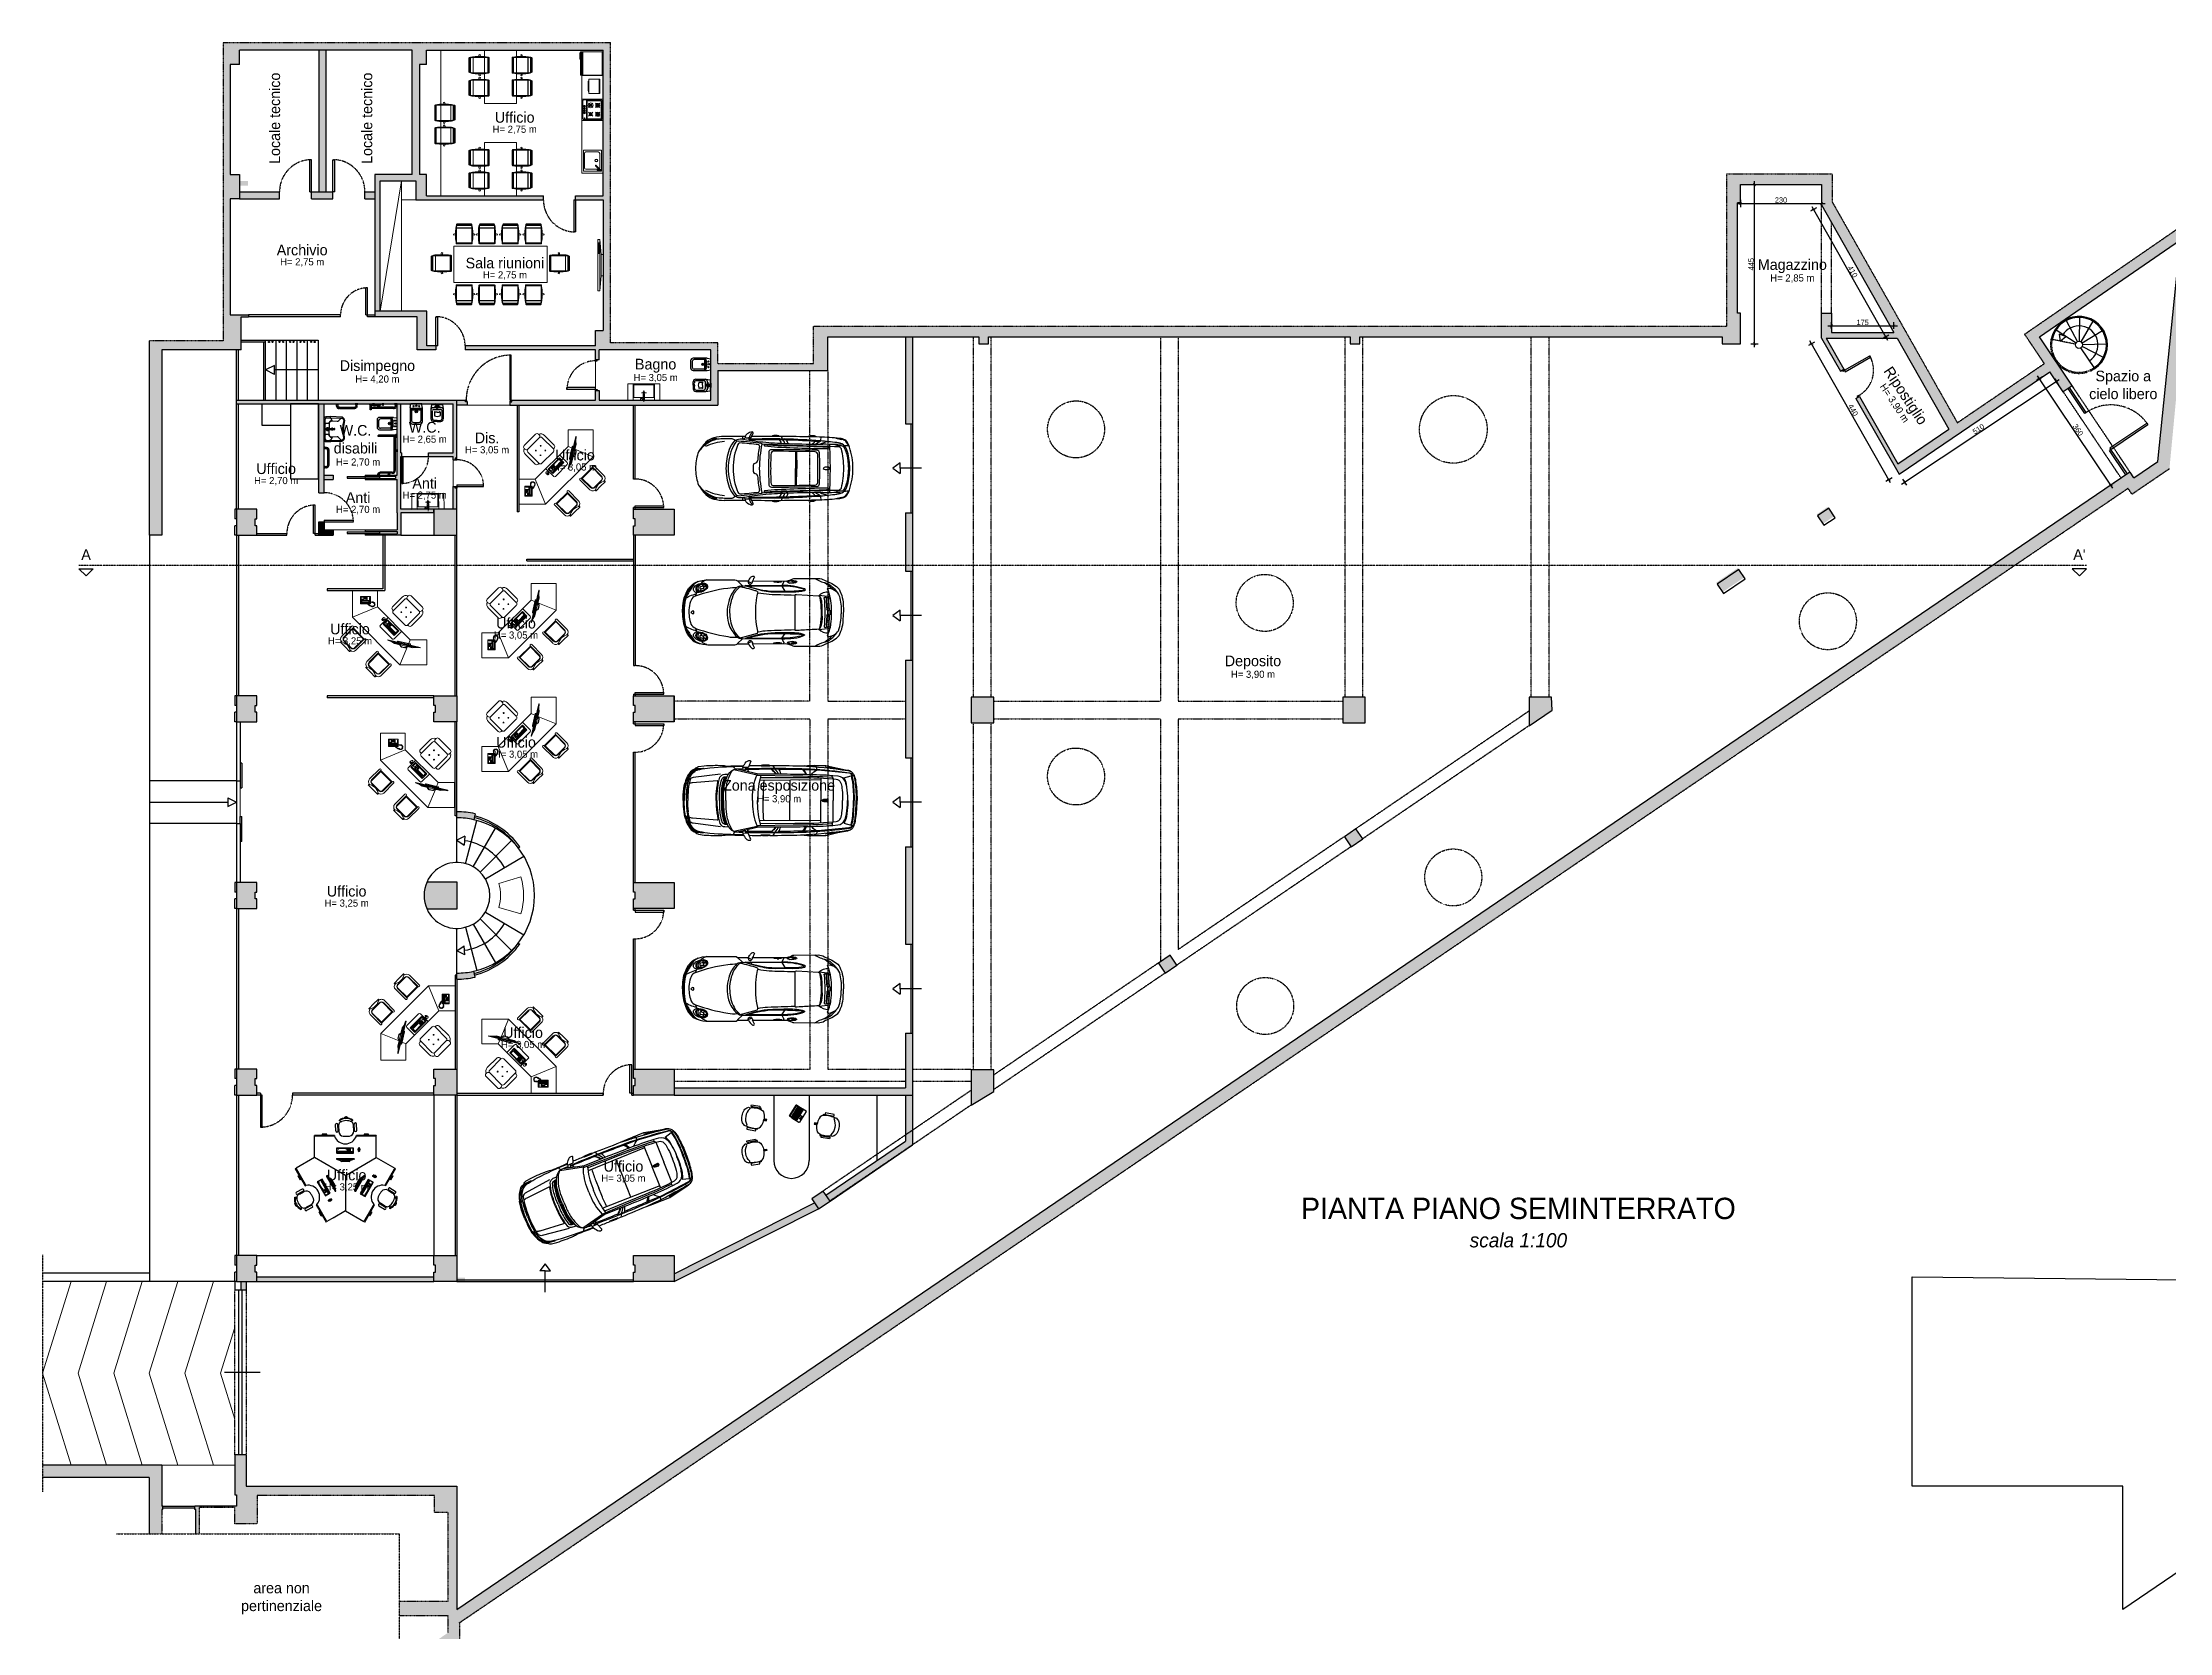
# Model space of a CAD drawing. Header units: millimetres. Extents: x 515 to 43442, y -1882 to 9936.
# Drawn here: x 32920 to 38895, y 213 to 4678 of the extents above; entities that cross this region are included whole.
import ezdxf
from ezdxf.enums import TextEntityAlignment as Align

# ---------------------------------------------------------------- set-up
doc = ezdxf.new("R2010")
doc.units = ezdxf.units.MM
for name, pattern in [('35', [1.5, 0.5, -0.25, 0.5, -0.25]), ('DASHDOT2', [0.5, 0.25, -0.125, 0, -0.125]), ('TRATTO-PUNTO', [1, 0.5, -0.25, 0, -0.25])]:
    doc.linetypes.add(name, pattern=pattern)
doc.layers.get('Defpoints').update_dxf_attribs({"color": 31})
for name, color, linetype, lineweight, true_color in [('_NOTE', 12, 'Continuous', 20, 0xbd0000), ('AUTO', 8, 'Continuous', 15, 0x808080), ('CAMP sez', 9, 'Continuous', 15, 0xbdbdbd), ('PAV_EST', 253, 'Continuous', 0, 0xa8a8a8), ('Sezionate', 1, 'Continuous', 15, 0xff0000)]:
    doc.layers.add(name, color=color, linetype=linetype, lineweight=lineweight, true_color=true_color)
doc.layers.add('ARREDI_LINEE', color=33, linetype='Continuous', lineweight=9)
for name, color, linetype in [('CAMP', 5, 'Continuous'), ('INF', 8, 'Continuous'), ('Interni F', 33, 'Continuous'), ('Linee di sezione', 7, 'Continuous'), ('PROS', 9, 'Continuous'), ('Q_100_ESECUTIVO', 3, 'Continuous'), ('SANIT', 33, 'Continuous'), ('SEZ', 170, 'Continuous'), ('Testi', 7, 'Continuous'), ('VOLTE', 8, 'Continuous')]:
    doc.layers.add(name, color=color, linetype=linetype)
doc.styles.add('Romand', font='romand.shx', dxfattribs={"bigfont": '@extfont2.shx'})
doc.styles.add('T_ESE_q100', font='bahnschrift.ttf', dxfattribs={"height": 15})
doc.dimstyles.new('Quote al 100 arrotondate', dxfattribs={"dimscale": 0, "dimtxt": 15, "dimasz": 8, "dimexe": 10, "dimexo": 10, "dimgap": 2, "dimtad": 1, "dimdec": 0, "dimrnd": 5, "dimzin": 0, "dimdsep": 46, "dimtxsty": 'T_ESE_q100', "dimblk": 'ARCHTICK', "dimcen": 0.09, "dimdle": 10, "dimadec": 0, "dimazin": 0, "dimtfac": 1, "dimtdec": 0, "dimtofl": 0, "dimtmove": 2, "dimatfit": 3, "dimldrblk": 'ARCHTICK', "dimfxl": 10, "dimfxlon": 1, "dimtolj": 1, "dimtzin": 0, "dimlwd": -1, "dimlwe": -1, "dimarcsym": 0})

# ---------------------------------------------------------------- blocks, each defined once
blk = doc.blocks.new('frigorifero - refrigerator - ft56aw24')
at = {"color": 0}
for p, q in [((0.325, -0.022), (-0.325, -0.022)), ((-0.325, -0.022), (-0.325, -0.597)), ((-0.325, -0.571), (0.325, -0.571)), ((-0.325, -0.597), (0.325, -0.597)), ((-0.3, -0.597), (-0.3, -0.608)), ((0.3, -0.608), (0.3, -0.597)), ((0.325, -0.597), (0.325, -0.022)), ((-0.325, -0.608), (0.325, -0.608)), ((-0.325, -0.608), (-0.325, -0.628)), ((-0.325, -0.628), (0.325, -0.628)), ((-0.3, -0.628), (-0.3, -0.65)), ((-0.12, -0.65), (-0.3, -0.65)), ((-0.12, -0.628), (-0.12, -0.65)), ((0.325, -0.628), (0.325, -0.608))]:
    blk.add_line(p, q, dxfattribs=at)
blk.add_lwpolyline([(-0.278, 0.008), (0.278, 0.008), (0.278, -0.022), (-0.278, -0.022)], close=True, dxfattribs=at)
blk = doc.blocks.new('piastra - electric grill plate - ft46aw24')
at = {"color": 0}
for p, q in [((341.41, 764.615), (341.814, 764.615)), ((341.41, 764.311), (341.41, 764.615)), ((341.814, 764.33), (341.41, 764.33)), ((341.814, 764.311), (341.41, 764.311)), ((341.448, 764.33), (341.448, 764.311)), ((341.467, 764.33), (341.467, 764.311)), ((341.48, 764.637), (341.744, 764.637)), ((341.48, 764.626), (341.744, 764.626)), ((341.757, 764.33), (341.757, 764.311)), ((341.776, 764.33), (341.776, 764.311)), ((341.814, 764.615), (341.814, 764.311))]:
    blk.add_line(p, q, dxfattribs=at)
for centre, radius, start, end in [((341.48, 764.615), 0.0218, 90, 180), ((341.48, 764.615), 0.0114, 90, 180), ((341.744, 764.615), 0.0218, 0, 90), ((341.744, 764.615), 0.0114, 0, 90)]:
    blk.add_arc(centre, radius, start, end, dxfattribs=at)
blk = doc.blocks.new('piano cottura - cooktop - fy54aw24')
at = {"color": 0, "linetype": 'Continuous'}
for p, q in [((26985.239, 11933.757), (26984.639, 11933.757)), ((26984.639, 11933.157), (26985.097, 11933.157)), ((26985.239, 11933.157), (26985.097, 11933.157))]:
    blk.add_line(p, q, dxfattribs=at)
at = {"color": 0}
for p, q in [((26984.639, 11933.757), (26985.239, 11933.757)), ((26984.639, 11933.157), (26984.639, 11933.757)), ((26984.673, 11933.202), (26984.673, 11933.712)), ((26984.693, 11933.732), (26985.193, 11933.732)), ((26984.693, 11933.712), (26985.093, 11933.712)), ((26984.693, 11933.202), (26984.693, 11933.712)), ((26984.735, 11933.641), (26984.793, 11933.582)), ((26984.852, 11933.641), (26984.793, 11933.582)), ((26984.935, 11933.641), (26984.993, 11933.582)), ((26985.052, 11933.641), (26984.993, 11933.582)), ((26985.093, 11933.712), (26985.093, 11933.202)), ((26985.113, 11933.732), (26985.113, 11933.182)), ((26985.213, 11933.712), (26985.213, 11933.202)), ((26985.239, 11933.757), (26985.239, 11933.157)), ((26985.239, 11933.157), (26984.639, 11933.157)), ((26985.093, 11933.202), (26984.693, 11933.202)), ((26985.193, 11933.182), (26984.693, 11933.182)), ((26984.735, 11933.523), (26984.793, 11933.582)), ((26984.735, 11933.391), (26984.793, 11933.332)), ((26984.735, 11933.273), (26984.793, 11933.332)), ((26984.852, 11933.523), (26984.793, 11933.582)), ((26984.852, 11933.391), (26984.793, 11933.332)), ((26984.852, 11933.273), (26984.793, 11933.332)), ((26984.935, 11933.523), (26984.993, 11933.582)), ((26984.935, 11933.391), (26984.993, 11933.332)), ((26984.935, 11933.273), (26984.993, 11933.332)), ((26985.052, 11933.523), (26984.993, 11933.582)), ((26985.052, 11933.391), (26984.993, 11933.332)), ((26985.052, 11933.273), (26984.993, 11933.332))]:
    blk.add_line(p, q, dxfattribs=at)
for centre, radius in [((26984.793, 11933.582), 0.055), ((26984.993, 11933.582), 0.045), ((26985.163, 11933.701), 0.0138), ((26984.793, 11933.332), 0.055), ((26984.793, 11933.582), 0.035), ((26984.793, 11933.332), 0.035), ((26984.993, 11933.332), 0.07), ((26984.993, 11933.332), 0.03), ((26984.993, 11933.582), 0.025), ((26985.163, 11933.544), 0.025), ((26985.163, 11933.484), 0.025), ((26985.163, 11933.421), 0.025), ((26985.163, 11933.359), 0.025), ((26985.163, 11933.544), 0.015), ((26985.163, 11933.484), 0.015), ((26985.163, 11933.421), 0.015), ((26985.163, 11933.359), 0.015)]:
    blk.add_circle(centre, radius, dxfattribs=at)
for centre, start, end in [((26984.693, 11933.712), 90, 180), ((26985.193, 11933.712), 0, 90), ((26984.693, 11933.202), 180, 270), ((26985.193, 11933.202), 270, 0)]:
    blk.add_arc(centre, 0.02, start, end, dxfattribs=at)
blk = doc.blocks.new('lavello - sink - gy67aw24')
at = {"color": 0, "linetype": 'Continuous'}
for p, q in [((344.042, 764.763), (343.446, 764.763)), ((344.042, 764.263), (344.042, 764.763))]:
    blk.add_line(p, q, dxfattribs=at)
at = {"color": 0}
for p, q in [((343.446, 764.263), (343.446, 764.763)), ((343.498, 764.353), (343.498, 764.703)), ((343.538, 764.743), (343.943, 764.743)), ((343.943, 764.313), (343.538, 764.313)), ((343.98, 764.308), (343.872, 764.417)), ((343.994, 764.323), (343.886, 764.431)), ((343.983, 764.353), (343.983, 764.703)), ((343.996, 764.324), (343.994, 764.322)), ((343.996, 764.3), (343.996, 764.375)), ((344.01, 764.3), (344.01, 764.375)), ((344.042, 764.263), (343.446, 764.263))]:
    blk.add_line(p, q, dxfattribs=at)
for radius in [0.0378, 0.0304]:
    blk.add_circle((343.74, 764.407), radius, dxfattribs=at)
for centre, radius, start, end in [((343.538, 764.703), 0.04, 90, 180), ((343.538, 764.353), 0.04, 180, 270), ((343.879, 764.424), 0.01, 44.92518, 224.92518), ((343.943, 764.703), 0.04, 0, 90), ((343.943, 764.353), 0.04, 270, 308.20717), ((344.003, 764.3), 0.0239, 106.92911, 72.92126), ((343.943, 764.353), 0.04, 337.44587, 0), ((344.003, 764.375), 0.007, 359.92518, 179.92518), ((344.003, 764.3), 0.007, 179.92518, 359.92518)]:
    blk.add_arc(centre, radius, start, end, dxfattribs=at)
blk = doc.blocks.new('A$Cad04e48f')
at = {"color": 0, "linetype": 'TRATTO-PUNTO', "lineweight": -2}
blk.add_line((-5, 0), (18.2, 0), dxfattribs=at)
at = {"color": 0, "lineweight": -2}
for points in [[(0, 9), (4, 9), (4, 5), (0, 5)], [(0, 2), (16, 2), (16, -2), (0, -2)]]:
    blk.add_lwpolyline(points, close=True, dxfattribs=at)
blk = doc.blocks.new('A$C7b99852b')
at = {"layer": 'ARREDI_LINEE'}
for p, q in [((67.3, 12.8), (53.4, 12.8)), ((60.4, 19.4), (60.4, 6.7))]:
    blk.add_line(p, q, dxfattribs=at)
blk.add_lwpolyline([(15.4, -11.8), (105.4, -11.8), (105.4, 33.2), (15.4, 33.2), (15.4, -11.8)], dxfattribs=at)
for points in [[(30.5, -11.8), (30.4, 33.2), (90.4, 33.2), (90.5, -11.7)], [(32.4, 26.2), (88.5, 26.2), (88.5, -9.7), (32.4, -9.7)]]:
    blk.add_lwpolyline(points, close=True, dxfattribs=at)
for centre, radius in [((60.4, 12.8), 3.12), ((60.4, 12.8), 1.83), ((60.4, 29.6), 1.83), ((60.4, 29.5), 1.83)]:
    blk.add_circle(centre, radius, dxfattribs=at)
at = {"layer": 'ARREDI_LINEE', "rotation": 269.7760903576198}
blk.add_blockref('A$Cad04e48f', (60.4, 33.2), dxfattribs=at)
blk = doc.blocks.new('uyiy8')
at = {"color": 0, "lineweight": -2}
for p, q in [((24284.1, 36278.6), (24311.3, 36283.3)), ((24286.2, 36275.1), (24307.8, 36278.8)), ((24315.2, 36257), (24312, 36275.5)), ((24312.5, 36283.4), (24324.7, 36283.6)), ((24320.7, 36255), (24316.6, 36279.2)), ((24322.2, 36258.6), (24319.2, 36276.3)), ((24329.9, 36253.6), (24324.7, 36283.6)), ((24329.7, 36262.8), (24327.6, 36274.8)), ((24280.3, 36260.5), (24278.7, 36270.1)), ((24280.3, 36260.5), (24282, 36250.9)), ((24283.2, 36261), (24281.9, 36268.3)), ((24283.2, 36261), (24284.4, 36253.7)), ((24289.9, 36244.6), (24317.2, 36249.3)), ((24290.8, 36248.7), (24312.3, 36252.4)), ((24304.7, 36272.8), (24295, 36271.2)), ((24307.5, 36257), (24297.7, 36255.3)), ((24306.1, 36265), (24305.2, 36270.2)), ((24306.1, 36264.9), (24307, 36259.6)), ((24312.7, 36266.1), (24328.7, 36268.8)), ((24318.3, 36249.7), (24329.9, 36253.6))]:
    blk.add_line(p, q, dxfattribs=at)
at = {"color": 0, "lineweight": -2, "extrusion": (0, 0, -1)}
for centre, major_axis, start_param, end_param in [((24285.3, 36271.2), (1.27, -7.39), 1.570796, 3.141593), ((24287.2, 36269.2), (1.02, -5.91), 1.570796, 3.141593), ((24308.5, 36274.9), (-0.68, 3.94), 0, 1.570796), ((24312.1, 36278.4), (-0.85, 4.93), 0, 1.570796), ((24325.7, 36274.3), (-0.37, 2.16), 0.335133, 1.483029), ((24288.6, 36252), (-1.27, 7.39), 3.141593, 4.712389), ((24289.8, 36254.6), (-1.02, 5.91), 3.141593, 4.712389), ((24325.7, 36265.3), (6, -34.7), 1.655038, 1.867633), ((24295.2, 36269.9), (-0.23, 1.31), -1.047198, 0), ((24324.7, 36271.1), (-6, 34.7), 4.415552, 4.628148), ((24297.5, 36256.6), (0.23, -1.31), 0, 1.047198), ((24304.5, 36270.1), (0.138, -0.804), 3.076729, 4.709356), ((24305, 36271.6), (-0.21, 1.24), -0.079223, 1.570796), ((24306.3, 36259.5), (0.138, -0.804), -1.567763, 0.064863), ((24307.3, 36258.3), (-0.21, 1.24), 1.570796, 3.220815), ((24311.7, 36256.4), (0.68, -3.94), 4.712389, 6.283185), ((24320.7, 36267.4), (0.87, -5.03), 1.570796326794229, 7.853981633973815), ((24316.3, 36254.3), (0.85, -4.93), 4.712389, 6.283185), ((24327.7, 36262.6), (0.37, -2.16), -1.483029, -0.335133)]:
    blk.add_ellipse(centre, major_axis=major_axis, ratio=0.9, start_param=start_param, end_param=end_param, dxfattribs=at)
blk = doc.blocks.new('SANCON05')
at = {"lineweight": -2}
h = blk.add_hatch(color=0, dxfattribs=at)
edge = h.paths.add_edge_path(flags=17)
edge.add_line((0.1, 0.158), (0.1, -0.157))
edge.add_line((0.1, -0.157), (0.203, -0.17))
edge.add_arc((0.24, 0.128), 0.3, 262.977, 270)
edge.add_line((0.24, -0.172), (0.595, -0.172))
edge.add_arc((0.595, -0.102), 0.07, 270, 360)
edge.add_line((0.665, -0.102), (0.665, 0.103))
edge.add_arc((0.595, 0.103), 0.07, 360, 450)
edge.add_line((0.595, 0.173), (0.24, 0.173))
edge.add_arc((0.24, -0.127), 0.3, 90, 97.023)
edge.add_line((0.203, 0.17), (0.1, 0.158))
edge = h.paths.add_edge_path(flags=17)
edge.add_line((0.1, 0.158), (0.1, -0.157))
edge.add_line((0.1, -0.157), (0.203, -0.17))
edge.add_arc((0.24, 0.128), 0.3, 262.977, 270)
edge.add_line((0.24, -0.172), (0.595, -0.172))
edge.add_arc((0.595, -0.102), 0.07, 270, 360)
edge.add_line((0.665, -0.102), (0.665, 0.103))
edge.add_arc((0.595, 0.103), 0.07, 360, 450)
edge.add_line((0.595, 0.173), (0.24, 0.173))
edge.add_arc((0.24, -0.127), 0.3, 90, 97.023)
edge.add_line((0.203, 0.17), (0.1, 0.158))
edge = h.paths.add_edge_path(flags=0)
edge.add_arc((0.292, 0.103), 0.07, 90, 180)
edge.add_arc((0.292, -0.102), 0.07, 180, 270)
at = {"color": 0, "lineweight": -2}
for p, q in [((0.203, 0.17), (0.1, 0.158)), ((0.1, 0.158), (0.1, -0.157)), ((0.222, -0.082), (0.222, 0.082)), ((0.595, 0.173), (0.24, 0.173)), ((0.272, 0.132), (0.57, 0.132)), ((0.62, -0.082), (0.62, 0.082)), ((0.665, -0.102), (0.665, 0.103)), ((0.203, -0.17), (0.1, -0.157)), ((0.24, -0.172), (0.595, -0.172)), ((0.272, -0.132), (0.57, -0.132))]:
    blk.add_line(p, q, dxfattribs=at)
for centre, radius in [((0.15, -0.001), 0.018), ((0.162, 0.08), 0.016), ((0.313, 0), 0.0343), ((0.313, 0), 0.0176), ((0.162, -0.08), 0.016)]:
    blk.add_circle(centre, radius, dxfattribs=at)
for centre, radius, start, end in [((0.24, -0.127), 0.3, 90, 97.023), ((0.292, 0.103), 0.07, 90, 180), ((0.272, 0.082), 0.05, 90, 180), ((0.57, 0.082), 0.05, 360, 90), ((0.595, 0.103), 0.07, 360, 90), ((0.24, 0.128), 0.3, 262.977, 270), ((0.272, -0.082), 0.05, 180, 270), ((0.292, -0.102), 0.07, 180, 270), ((0.57, -0.082), 0.05, 270, 360), ((0.595, -0.102), 0.07, 270, 360)]:
    blk.add_arc(centre, radius, start, end, dxfattribs=at)
blk = doc.blocks.new('lavandino disabili')
at = {"layer": 'SANIT', "transparency": 33554687}
for p, q in [((3258, 22997.9), (3257.8, 22997.1)), ((3257.8, 22997.1), (3257.8, 22996.2)), ((3257.8, 22996.2), (3257.8, 22996.2)), ((3257.8, 22996.2), (3257.8, 22982.4)), ((3257.8, 22982.4), (3259.3, 22952)), ((3258.3, 22998.7), (3258, 22997.9)), ((3258.7, 22999.4), (3258.3, 22998.7)), ((3259.3, 23000), (3258.7, 22999.4)), ((3259.9, 23000.6), (3259.3, 23000)), ((3259.3, 22952), (3259.6, 22950.2)), ((3259.6, 22950.2), (3260.1, 22949)), ((3260.6, 23001), (3259.9, 23000.6)), ((3260.1, 22949), (3260.7, 22947.9)), ((3261.4, 23001.3), (3260.6, 23001)), ((3260.7, 22947.9), (3261.6, 22946.9)), ((3261.3, 22995.9), (3261.1, 22995.3)), ((3261.1, 22995.3), (3261.1, 22994.7)), ((3261.1, 22994.7), (3261.1, 22994.7)), ((3261.1, 22994.7), (3262, 22952.6)), ((3261.5, 22996.5), (3261.3, 22995.9)), ((3262.2, 22983.3), (3261.3, 22985.3)), ((3262.2, 23001.4), (3261.4, 23001.3)), ((3261.8, 22997.1), (3261.5, 22996.5)), ((3262.2, 22997.6), (3261.8, 22997.1)), ((3262, 22953.8), (3269.7, 22961.2)), ((3262, 22952.6), (3262.2, 22951.6)), ((3263.1, 23001.5), (3262.2, 23001.4)), ((3262.7, 22998), (3262.2, 22997.6)), ((3262.7, 22982.8), (3262.2, 22983.3)), ((3262.2, 22951.6), (3262.5, 22950.6)), ((3262.5, 22950.6), (3262.9, 22949.7)), ((3263.3, 22998.3), (3262.7, 22998)), ((3263.2, 22982.3), (3262.7, 22982.8)), ((3262.9, 22949.7), (3263.4, 22948.9)), ((3263.1, 23001.5), (3322.5, 23001.5)), ((3263.7, 22981.9), (3263.2, 22982.3)), ((3263.9, 22998.6), (3263.3, 22998.3)), ((3263.4, 22948.9), (3264.1, 22948.2)), ((3270.7, 22977.8), (3263.7, 22981.9)), ((3264.5, 22998.7), (3263.9, 22998.6)), ((3264.1, 22948.2), (3264.9, 22947.7)), ((3265.1, 22998.8), (3264.5, 22998.7)), ((3264.9, 22947.7), (3265.8, 22947.2)), ((3265.1, 22998.8), (3320.5, 22998.8)), ((3265.8, 22947.2), (3266.7, 22946.9)), ((3280.6, 22949.5), (3268.7, 22946.9)), ((3284.8, 22947.7), (3268.8, 22945)), ((3269.7, 22982.5), (3269.5, 22981.2)), ((3269.5, 22981.2), (3269.5, 22979.9)), ((3269.5, 22979.9), (3270.5, 22979.2)), ((3270.2, 22983.8), (3269.7, 22982.5)), ((3269.7, 22961.2), (3270.2, 22961.7)), ((3270.8, 22985), (3270.2, 22983.8)), ((3270.2, 22961.7), (3270.6, 22962.4)), ((3270.7, 22982.2), (3270.5, 22981.1)), ((3270.5, 22981.1), (3270.5, 22979.9)), ((3271.3, 22965.2), (3270.5, 22979.9)), ((3270.5, 22979.9), (3270.5, 22979.9)), ((3270.6, 22962.4), (3271, 22963)), ((3271.1, 22983.3), (3270.7, 22982.2)), ((3271.7, 22986), (3270.8, 22985)), ((3271, 22963), (3271.2, 22963.7)), ((3271.6, 22984.4), (3271.1, 22983.3)), ((3271.2, 22963.7), (3271.3, 22964.5)), ((3271.3, 22964.5), (3271.3, 22965.2)), ((3272.3, 22985.3), (3271.6, 22984.4)), ((3272.7, 22986.9), (3271.7, 22986)), ((3273.2, 22986), (3272.3, 22985.3)), ((3273.8, 22987.6), (3272.7, 22986.9)), ((3274.1, 22986.7), (3273.2, 22986)), ((3275.1, 22988.2), (3273.8, 22987.6)), ((3275.2, 22987.1), (3274.1, 22986.7)), ((3276.4, 22988.4), (3275.1, 22988.2)), ((3276.3, 22987.4), (3275.2, 22987.1)), ((3275.8, 22998.7), (3275.4, 22998.8)), ((3276.1, 22998.6), (3275.8, 22998.7)), ((3276.4, 22998.5), (3276.1, 22998.6)), ((3277.4, 22987.5), (3276.3, 22987.4)), ((3276.7, 22998.3), (3276.4, 22998.5)), ((3276.4, 22988.4), (3276.9, 22987.5)), ((3277, 22998), (3276.7, 22998.3)), ((3277.2, 22997.8), (3277, 22998)), ((3277.3, 22997.4), (3277.2, 22997.8)), ((3277.4, 22997.1), (3277.3, 22997.4)), ((3277.4, 22996.7), (3277.4, 22997.1)), ((3277.4, 22987.5), (3277.4, 22996.7)), ((3277.4, 22987.5), (3291.3, 22987.5)), ((3292.8, 22950.4), (3280.6, 22949.5)), ((3301, 22947.6), (3284.8, 22947.7)), ((3288.9, 22993.5), (3288.7, 22992.9)), ((3288.7, 22992.9), (3288.7, 22992.2)), ((3288.7, 22992.2), (3288.7, 22991.5)), ((3288.7, 22991.5), (3288.9, 22990.8)), ((3289.2, 22994.2), (3288.9, 22993.5)), ((3288.9, 22990.8), (3289.2, 22990.1)), ((3289.7, 22994.8), (3289.2, 22994.2)), ((3289.2, 22990.1), (3289.6, 22989.5)), ((3289.6, 22989.5), (3290.1, 22989)), ((3291.3, 22979), (3289.6, 22979)), ((3290.2, 22995.2), (3289.7, 22994.8)), ((3289.9, 22993), (3289.7, 22992.5)), ((3289.7, 22992.5), (3289.7, 22991.9)), ((3289.7, 22991.9), (3289.8, 22991.4)), ((3289.8, 22991.4), (3289.9, 22990.9)), ((3290, 22993.5), (3289.9, 22993)), ((3289.9, 22990.9), (3290.2, 22990.5)), ((3290.3, 22993.9), (3290, 22993.5)), ((3290.1, 22989), (3290.6, 22988.6)), ((3290.7, 22995.6), (3290.2, 22995.2)), ((3290.3, 22993), (3290.2, 22992.5)), ((3290.2, 22992.5), (3290.2, 22992.1)), ((3290.2, 22992.1), (3290.2, 22991.6)), ((3290.2, 22991.6), (3290.3, 22991.2)), ((3290.2, 22990.5), (3290.5, 22990.1)), ((3290.7, 22994.3), (3290.3, 22993.9)), ((3290.5, 22993.4), (3290.3, 22993)), ((3290.3, 22991.2), (3290.5, 22990.8)), ((3290.4, 22979.7), (3290.3, 22979.3)), ((3290.3, 22979.3), (3290.3, 22978.9)), ((3290.3, 22978.9), (3290.3, 22978.4)), ((3290.3, 22978.4), (3290.5, 22978)), ((3290.6, 22980.1), (3290.4, 22979.7)), ((3290.8, 22993.7), (3290.5, 22993.4)), ((3290.5, 22990.8), (3290.8, 22990.5)), ((3290.5, 22990.1), (3290.9, 22989.7)), ((3290.5, 22978), (3290.6, 22977.7)), ((3290.6, 22988.6), (3291.3, 22988.3)), ((3290.8, 22980.5), (3290.6, 22980.1)), ((3290.6, 22977.7), (3290.9, 22977.3)), ((3291.4, 22995.9), (3290.7, 22995.6)), ((3291.1, 22994.6), (3290.7, 22994.3)), ((3290.8, 22992.7), (3290.7, 22992.3)), ((3290.7, 22992.3), (3290.8, 22992)), ((3291.1, 22994), (3290.8, 22993.7)), ((3290.9, 22993), (3290.8, 22992.7)), ((3290.8, 22992), (3290.9, 22991.6)), ((3290.8, 22990.5), (3291.1, 22990.1)), ((3291.1, 22980.8), (3290.8, 22980.5)), ((3291, 22993.4), (3290.9, 22993)), ((3290.9, 22991.6), (3291, 22991.3)), ((3290.9, 22989.7), (3291.3, 22989.4)), ((3290.9, 22977.3), (3291.2, 22977)), ((3291.2, 22993.7), (3291, 22993.4)), ((3291, 22991.3), (3291.2, 22991)), ((3291.5, 22994.9), (3291.1, 22994.6)), ((3291.5, 22994.3), (3291.1, 22994)), ((3291.1, 22990.1), (3291.5, 22989.9)), ((3291.3, 22981), (3291.1, 22980.8)), ((3291.5, 22993.9), (3291.2, 22993.7)), ((3291.2, 22991), (3291.5, 22990.7)), ((3291.3, 22989.5), (3291.3, 22973.1)), ((3291.3, 22989.4), (3291.8, 22989.2)), ((3291.3, 22988.3), (3291.3, 22988.3)), ((3292, 22982.8), (3291.3, 22982.8)), ((3292, 22981.9), (3291.3, 22981.9)), ((3291.3, 22973.1), (3291.3, 22972.8)), ((3291.3, 22972.8), (3291.3, 22972.6)), ((3291.3, 22972.6), (3291.5, 22972.3)), ((3291.3, 22972.6), (3291.3, 22972.3)), ((3291.3, 22972.3), (3291.5, 22972)), ((3292.1, 22996.1), (3291.4, 22995.9)), ((3292, 22995), (3291.5, 22994.9)), ((3291.9, 22994.5), (3291.5, 22994.3)), ((3291.8, 22994.1), (3291.5, 22993.9)), ((3291.5, 22990.7), (3291.8, 22990.5)), ((3291.5, 22989.9), (3291.9, 22989.7)), ((3291.5, 22972.3), (3291.6, 22972.1)), ((3291.5, 22972), (3291.6, 22971.8)), ((3291.6, 22972.1), (3291.8, 22971.9)), ((3291.6, 22971.8), (3291.8, 22971.7)), ((3292.1, 22994.3), (3291.8, 22994.1)), ((3291.8, 22990.5), (3292.1, 22990.4)), ((3291.8, 22989.2), (3292.3, 22989.1)), ((3291.8, 22971.9), (3292, 22971.8)), ((3291.8, 22971.7), (3292, 22971.5)), ((3292.3, 22994.6), (3291.9, 22994.5)), ((3291.9, 22989.7), (3292.3, 22989.6)), ((3292.5, 22995.1), (3292, 22995)), ((3292, 22983.1), (3293.4, 22983.1)), ((3292, 22979.6), (3292, 22983.1)), ((3293.4, 22979.6), (3292, 22979.6)), ((3292, 22971.8), (3292.2, 22971.7)), ((3292, 22971.5), (3292.2, 22971.4)), ((3292.8, 22996.2), (3292.1, 22996.1)), ((3292.4, 22994.4), (3292.1, 22994.3)), ((3292.1, 22990.4), (3292.4, 22990.3)), ((3292.2, 22971.7), (3292.5, 22971.6)), ((3292.2, 22971.4), (3292.5, 22971.4)), ((3292.8, 22994.6), (3292.3, 22994.6)), ((3292.3, 22989.6), (3292.8, 22989.6)), ((3292.3, 22989.1), (3292.3, 22989.1)), ((3292.8, 22994.4), (3292.4, 22994.4)), ((3292.4, 22990.3), (3292.8, 22990.3)), ((3292.4, 22989.6), (3292.4, 22983.1)), ((3293, 22995.1), (3292.5, 22995.1)), ((3292.5, 22971.6), (3292.7, 22971.6)), ((3292.5, 22971.4), (3292.7, 22971.3)), ((3292.7, 22971.6), (3293, 22971.6)), ((3292.7, 22971.3), (3293, 22971.4)), ((3293.5, 22996.1), (3292.8, 22996.2)), ((3293.2, 22994.6), (3292.8, 22994.6)), ((3293.1, 22994.4), (3292.8, 22994.4)), ((3292.8, 22990.3), (3293.1, 22990.3)), ((3292.8, 22989.6), (3293.2, 22989.6)), ((3305, 22949.5), (3292.8, 22950.4)), ((3293.6, 22995), (3293, 22995.1)), ((3293, 22971.6), (3293.2, 22971.7)), ((3293, 22971.4), (3293.2, 22971.4)), ((3293.5, 22994.3), (3293.1, 22994.4)), ((3293.1, 22990.3), (3293.5, 22990.4)), ((3293.6, 22994.5), (3293.2, 22994.6)), ((3293.2, 22989.6), (3293.6, 22989.7)), ((3293.2, 22989.6), (3293.2, 22983.1)), ((3293.2, 22989.1), (3293.7, 22989.2)), ((3293.2, 22971.7), (3293.5, 22971.8)), ((3293.2, 22971.4), (3293.5, 22971.5)), ((3293.4, 22983.1), (3293.4, 22979.6)), ((3293.4, 22982.8), (3294.3, 22982.8)), ((3293.4, 22981.9), (3294.3, 22981.9)), ((3294.2, 22995.9), (3293.5, 22996.1)), ((3293.8, 22994.1), (3293.5, 22994.3)), ((3293.5, 22990.4), (3293.8, 22990.5)), ((3293.5, 22971.8), (3293.7, 22971.9)), ((3293.5, 22971.5), (3293.7, 22971.7)), ((3294, 22994.8), (3293.6, 22995)), ((3294, 22994.3), (3293.6, 22994.5)), ((3293.6, 22989.7), (3294, 22989.9)), ((3293.7, 22989.2), (3294.1, 22989.4)), ((3293.7, 22971.9), (3293.9, 22972.1)), ((3293.7, 22971.7), (3293.9, 22971.8)), ((3294.1, 22993.9), (3293.8, 22994.1)), ((3293.8, 22990.5), (3294.1, 22990.7)), ((3293.9, 22972.1), (3294, 22972.3)), ((3293.9, 22971.8), (3294, 22972)), ((3294.5, 22994.6), (3294, 22994.8)), ((3294.4, 22994), (3294, 22994.3)), ((3294, 22989.9), (3294.4, 22990.1)), ((3294, 22972.3), (3294.1, 22972.6)), ((3294, 22972), (3294.1, 22972.3)), ((3294.3, 22993.7), (3294.1, 22993.9)), ((3294.1, 22990.7), (3294.3, 22991)), ((3294.1, 22989.4), (3294.6, 22989.7)), ((3294.1, 22972.6), (3294.2, 22972.8)), ((3294.1, 22972.6), (3294.1, 22972.3)), ((3294.1, 22972.3), (3294.1, 22972.3)), ((3294.8, 22995.6), (3294.2, 22995.9)), ((3294.2, 22989.4), (3294.2, 22973.1)), ((3294.2, 22988.3), (3294.8, 22988.6)), ((3308.1, 22987.5), (3294.2, 22987.5)), ((3294.5, 22980.8), (3294.2, 22981)), ((3296, 22979), (3294.2, 22979)), ((3294.2, 22972.8), (3294.2, 22973.1)), ((3294.5, 22993.4), (3294.3, 22993.7)), ((3294.3, 22991), (3294.5, 22991.3)), ((3294.3, 22977), (3294.7, 22977.3)), ((3294.7, 22993.7), (3294.4, 22994)), ((3294.4, 22990.1), (3294.7, 22990.5)), ((3294.9, 22994.2), (3294.5, 22994.6)), ((3294.7, 22993), (3294.5, 22993.4)), ((3294.5, 22991.3), (3294.7, 22991.6)), ((3294.8, 22980.4), (3294.5, 22980.8)), ((3294.6, 22989.7), (3295, 22990)), ((3295, 22993.4), (3294.7, 22993.7)), ((3294.8, 22992.7), (3294.7, 22993)), ((3294.7, 22991.6), (3294.8, 22992)), ((3294.7, 22990.5), (3295, 22990.8)), ((3294.7, 22977.3), (3294.9, 22977.6)), ((3295.4, 22995.2), (3294.8, 22995.6)), ((3294.8, 22992.3), (3294.8, 22992.7)), ((3294.8, 22992), (3294.8, 22992.3)), ((3294.8, 22988.6), (3295.4, 22989)), ((3295, 22980.1), (3294.8, 22980.4)), ((3295.2, 22993.8), (3294.9, 22994.2)), ((3294.9, 22977.6), (3295.1, 22978)), ((3295.2, 22993), (3295, 22993.4)), ((3295, 22990.8), (3295.2, 22991.2)), ((3295, 22990), (3295.3, 22990.4)), ((3295.2, 22979.7), (3295, 22980.1)), ((3295.1, 22978), (3295.2, 22978.4)), ((3295.5, 22993.4), (3295.2, 22993.8)), ((3295.3, 22992.5), (3295.2, 22993)), ((3295.2, 22991.2), (3295.3, 22991.6)), ((3295.3, 22979.3), (3295.2, 22979.7)), ((3295.2, 22978.4), (3295.3, 22978.9)), ((3295.3, 22992.1), (3295.3, 22992.5)), ((3295.3, 22991.6), (3295.3, 22992.1)), ((3295.3, 22990.4), (3295.5, 22990.9)), ((3295.3, 22978.9), (3295.3, 22979.3)), ((3295.9, 22994.7), (3295.4, 22995.2)), ((3295.4, 22989), (3295.9, 22989.5)), ((3295.7, 22992.9), (3295.5, 22993.4)), ((3295.5, 22990.9), (3295.7, 22991.4)), ((3295.8, 22992.4), (3295.7, 22992.9)), ((3295.7, 22991.4), (3295.8, 22991.9)), ((3295.8, 22991.9), (3295.8, 22992.4)), ((3296.3, 22994.1), (3295.9, 22994.7)), ((3295.9, 22989.5), (3296.3, 22990.1)), ((3296.6, 22993.5), (3296.3, 22994.1)), ((3296.3, 22990.1), (3296.6, 22990.7)), ((3296.8, 22992.8), (3296.6, 22993.5)), ((3296.6, 22990.7), (3296.8, 22991.4)), ((3296.8, 22992.1), (3296.8, 22992.8)), ((3296.8, 22991.4), (3296.8, 22992.1)), ((3316.9, 22944.8), (3301, 22947.6)), ((3316.9, 22946.8), (3305, 22949.5)), ((3308.2, 22997.1), (3308.1, 22996.7)), ((3308.1, 22987.5), (3308.1, 22996.7)), ((3309.3, 22987.4), (3308.1, 22987.5)), ((3308.3, 22997.4), (3308.2, 22997.1)), ((3308.4, 22997.8), (3308.3, 22997.4)), ((3308.6, 22998), (3308.4, 22997.8)), ((3308.9, 22998.3), (3308.6, 22998)), ((3309.2, 22988.4), (3308.7, 22987.5)), ((3309.1, 22998.5), (3308.9, 22998.3)), ((3309.5, 22998.6), (3309.1, 22998.5)), ((3310.5, 22988.2), (3309.2, 22988.4)), ((3310.4, 22987.1), (3309.3, 22987.4)), ((3309.8, 22998.7), (3309.5, 22998.6)), ((3310.1, 22998.8), (3309.8, 22998.7)), ((3311.4, 22986.7), (3310.4, 22987.1)), ((3311.7, 22987.6), (3310.5, 22988.2)), ((3312.4, 22986), (3311.4, 22986.7)), ((3312.9, 22986.9), (3311.7, 22987.6)), ((3313.2, 22985.3), (3312.4, 22986)), ((3313.9, 22986), (3312.9, 22986.9)), ((3313.9, 22984.4), (3313.2, 22985.3)), ((3314.7, 22985), (3313.9, 22986)), ((3314.5, 22983.3), (3313.9, 22984.4)), ((3314.3, 22965.2), (3315.1, 22979.9)), ((3314.3, 22964.5), (3314.3, 22965.2)), ((3314.4, 22963.7), (3314.3, 22964.5)), ((3314.6, 22963), (3314.4, 22963.7)), ((3314.9, 22982.2), (3314.5, 22983.3)), ((3314.9, 22962.4), (3314.6, 22963)), ((3315.4, 22983.8), (3314.7, 22985)), ((3315.1, 22981.1), (3314.9, 22982.2)), ((3314.9, 22977.8), (3321.8, 22981.9)), ((3315.3, 22961.7), (3314.9, 22962.4)), ((3315.1, 22979.9), (3315.1, 22981.1)), ((3316.1, 22979.9), (3315.1, 22979.2)), ((3315.8, 22961.2), (3315.3, 22961.7)), ((3315.8, 22982.5), (3315.4, 22983.8)), ((3316.1, 22981.2), (3315.8, 22982.5)), ((3323.5, 22953.8), (3315.8, 22961.2)), ((3316.1, 22979.9), (3316.1, 22981.2)), ((3319.8, 22947.2), (3318.9, 22946.9)), ((3320.6, 22947.7), (3319.8, 22947.2)), ((3320.5, 22998.8), (3320.5, 22998.8)), ((3321.1, 22998.7), (3320.5, 22998.8)), ((3321.4, 22948.2), (3320.6, 22947.7)), ((3321.7, 22998.6), (3321.1, 22998.7)), ((3322.1, 22948.9), (3321.4, 22948.2)), ((3322.3, 22998.3), (3321.7, 22998.6)), ((3321.8, 22981.9), (3322.4, 22982.3)), ((3322.7, 22949.7), (3322.1, 22948.9)), ((3322.8, 22998), (3322.3, 22998.3)), ((3322.4, 22982.3), (3322.9, 22982.8)), ((3322.5, 23001.5), (3323.3, 23001.4)), ((3323.1, 22950.6), (3322.7, 22949.7)), ((3323.3, 22997.6), (3322.8, 22998)), ((3322.9, 22982.8), (3323.3, 22983.3)), ((3323.4, 22951.6), (3323.1, 22950.6)), ((3323.3, 23001.4), (3324.1, 23001.3)), ((3323.7, 22997.1), (3323.3, 22997.6)), ((3323.3, 22983.3), (3324.2, 22985.3)), ((3323.5, 22952.6), (3323.4, 22951.6)), ((3324.5, 22994.7), (3323.5, 22952.6)), ((3324, 22996.5), (3323.7, 22997.1)), ((3324.3, 22995.9), (3324, 22996.5)), ((3324, 22946.9), (3324.8, 22947.9)), ((3324.1, 23001.3), (3324.9, 23001)), ((3324.4, 22995.3), (3324.3, 22995.9)), ((3324.5, 22994.7), (3324.4, 22995.3)), ((3324.8, 22947.9), (3325.5, 22949)), ((3324.9, 23001), (3325.6, 23000.6)), ((3325.5, 22949), (3325.9, 22950.2)), ((3325.6, 23000.6), (3326.3, 23000)), ((3325.9, 22950.2), (3326.3, 22952)), ((3326.2, 22951.5), (3326.2, 22951.5)), ((3326.3, 23000), (3326.8, 22999.4)), ((3326.3, 22952), (3327.8, 22982.4)), ((3326.8, 22999.4), (3327.2, 22998.7)), ((3327.2, 22998.7), (3327.6, 22997.9)), ((3327.6, 22997.9), (3327.7, 22997.1)), ((3327.7, 22997.1), (3327.8, 22996.2)), ((3327.8, 22996.2), (3327.8, 22996.2)), ((3327.8, 22996.2), (3327.8, 22982.4)), ((3261.6, 22946.9), (3262.6, 22946.1)), ((3262.6, 22946.1), (3263.7, 22945.5)), ((3263.7, 22945.5), (3264.9, 22945)), ((3264.9, 22945), (3266.1, 22944.8)), ((3266.1, 22944.8), (3267.4, 22944.8)), ((3266.7, 22946.9), (3267.7, 22946.8)), ((3267.4, 22944.8), (3268.7, 22945)), ((3267.7, 22946.8), (3268.6, 22946.8)), ((3268.7, 22946.9), (3268.7, 22946.9)), ((3268.7, 22945), (3268.7, 22945)), ((3317.9, 22946.8), (3316.9, 22946.8)), ((3318, 22944.8), (3316.9, 22944.8)), ((3318.9, 22946.9), (3317.9, 22946.8)), ((3318, 22944.8), (3319.3, 22944.8)), ((3319.3, 22944.8), (3320.6, 22945)), ((3320.6, 22945), (3321.8, 22945.4)), ((3321.8, 22945.4), (3323, 22946.1)), ((3323, 22946.1), (3324, 22946.9))]:
    blk.add_line(p, q, dxfattribs=at)
blk = doc.blocks.new('Porche')
at = {"layer": 'Interni F'}
for p, q in [((11003.6, 20564.3), (11003.6, 20561.8)), ((11004.8, 20554.1), (11008.1, 20560)), ((11011.7, 20568.3), (11005.5, 20566.9)), ((11008.1, 20560), (11009.4, 20561.5)), ((11009.4, 20561.5), (11014.2, 20561.5)), ((11011.7, 20568.3), (11021.8, 20570.5)), ((11013.9, 20564.6), (11013.9, 20561.5)), ((11014.3, 20568.4), (11022, 20570.2)), ((11014.3, 20568.4), (11015.2, 20566.8)), ((11015.2, 20566.8), (11023, 20568.7)), ((11023.2, 20568.2), (11015.5, 20566.6)), ((11018.3, 20560.1), (11018.9, 20559.5)), ((11109.5, 20583.6), (11124.1, 20569.6)), ((11125.5, 20569.6), (11234.8, 20568.8)), ((11132.2, 20570.5), (11130.6, 20569.6)), ((11132.2, 20570.5), (11235.1, 20570.5)), ((11132.2, 20569.6), (11172.2, 20558.2)), ((11148.5, 20569.6), (11148.5, 20565.2)), ((11212, 20583.1), (11212, 20581.1)), ((11212, 20581.1), (11221.1, 20581.1)), ((11221.1, 20581.1), (11221.1, 20579.8)), ((11221.1, 20579.8), (11226.2, 20579.8)), ((11226.2, 20579.8), (11226.2, 20581)), ((11226.2, 20581), (11233, 20581)), ((11233, 20581), (11233, 20582.9)), ((11234.3, 20568.8), (11241.1, 20582.9)), ((11234.3, 20568.8), (11242.8, 20554.9)), ((10986.8, 20492), (10986.8, 20498.1)), ((11270.6, 20543.9), (11270.6, 20446.6)), ((11339.7, 20543.5), (11370, 20539.6)), ((11360.4, 20507.2), (11359.5, 20534.2)), ((11362.3, 20501.1), (11362.5, 20489.7)), ((11367.2, 20507.4), (11366.1, 20534.4)), ((11369.6, 20500.6), (11369.5, 20490)), ((11339.5, 20447), (11370, 20450.7)), ((11360.4, 20453.4), (11370.7, 20454.4)), ((11011.5, 20422.9), (11022.8, 20421.2)), ((11123.9, 20420.9), (11109.7, 20407.8)), ((11109.7, 20407.8), (11109.7, 20406.8)), ((11123.8, 20421.2), (11123.9, 20420.9)), ((11123.8, 20421.2), (11234.4, 20421.2)), ((11131.2, 20421.2), (11131.2, 20421.2)), ((11131.2, 20421.2), (11131.2, 20421.2)), ((11131.2, 20421.2), (11131.2, 20421.2)), ((11131.2, 20421.2), (11131.2, 20421.2)), ((11136.5, 20422.8), (11234.3, 20422.8)), ((11148.5, 20426), (11148.5, 20421.2)), ((11204, 20436), (11242.8, 20436)), ((11211.9, 20407.3), (11211.9, 20409.3)), ((11211.9, 20409.3), (11217.8, 20409.3)), ((11217.8, 20409.3), (11217.8, 20410.1)), ((11217.8, 20410.1), (11228.7, 20410.1)), ((11228.7, 20410.1), (11228.7, 20409.3)), ((11228.7, 20409.3), (11231.2, 20409.3)), ((11242.8, 20436), (11234, 20422.2)), ((11234, 20422.2), (11234.4, 20421.2)), ((11234.4, 20421.2), (11239.5, 20412.3))]:
    blk.add_line(p, q, dxfattribs=at)
for points in [[(10987.4, 20573.8, 0.10546), (10968.6, 20550.5, 0.031365), (10960.4, 20531, 0.076593), (10960.7, 20457.5, 0.177645), (10989.5, 20415.1, -0.90279)], [(10962.8, 20534.3, -0.087544), (10988.3, 20574.7, -2.896168)], [(10998.9, 20581.2), (10987.4, 20573.8, 0.01029), (10966.8, 20541, 0.002561), (10963.5, 20531.6, 0.07668)], [(10963.8, 20544), (10967.3, 20553.3), (10972, 20561.5), (10979.3, 20569.6, -0.13852), (10998.9, 20581.2, -0.015928), (11011.9, 20584.6), (11020.9, 20585.8), (11026.1, 20586), (11102.2, 20586.3, -0.186637), (11109.5, 20583.6), (11140.9, 20583.4)], [(10992, 20540.8), (10995.6, 20550.7, -0.575953), (10987.1, 20564, -0.188319), (10997.1, 20572.9, -0.126448), (11014.3, 20577, -0.202624), (11025, 20572.4, -0.36876), (11021.6, 20559.7, -0.155721), (11002.2, 20550.5, -0.077311), (10995.7, 20550.7, -2.834614)], [(10992, 20540.9, -0.058044), (11082.3, 20563.3, -0.035408), (11109.1, 20565.4, -0.035408)], [(11007.6, 20575.2, 0.190068), (10995.1, 20568, 0.147888), (10992.3, 20561.3, 0.503453), (11001, 20553.7, 1.721821)], [(11009.5, 20574, 0.218899), (10998.8, 20564.2, 0.215223), (10998.9, 20558.3, 1.208549)], [(10998.9, 20558.3, 0.20639), (11003.6, 20554.1, 0.20639)], [(11005.5, 20566.9, 0.317251), (11003.6, 20564.3, -0.055997)], [(11003.6, 20561.8, 0.168553), (11008.1, 20560, 0.395173)], [(11005.7, 20555.7, 0.176455), (11019.5, 20560, 0.498381)], [(11009.8, 20579, 0.143289), (11008.2, 20577.3, 0.134037), (11007.6, 20575.2)], [(11009.5, 20574, -0.175925), (11017.4, 20573.6, -0.179301), (11023.2, 20568.2), (11023.2, 20568.2, -0.21352), (11020, 20559.3, -0.21352)], [(11023.5, 20585.9, 0.055163), (11014.3, 20581.8, 0.006877), (11009.8, 20579, 0.006877)], [(11015.5, 20566.6, 0.297456), (11013.9, 20564.6, 1.084283)], [(11013.9, 20561.5, 0.250354), (11018.3, 20560.1, 0.088257)], [(11019.5, 20560, 0.228057), (11023.2, 20568.2, 0.228057)], [(11115.4, 20568.3, 0.169485), (11104.2, 20560.7, 0.132863), (11085.2, 20525.7, 0.145479), (11085, 20464.7, 0.153026), (11109, 20426.5, 0.237678), (11123.8, 20421.2, 1.182337)], [(11117.1, 20566.8, 0.141029), (11097.1, 20541, 0.12099), (11087.9, 20489.2, 0.112391), (11100.3, 20443.2, 0.14335), (11117.8, 20423.5, 0.836053)], [(11163.6, 20530.5, -0.052887), (11168, 20551.6, 0.115526), (11159.4, 20555.8, 0.025809), (11113.1, 20567.6, 0.025809)], [(11115.4, 20568.3, -0.072763), (11125.5, 20569.6, -11.507414)], [(11132.2, 20569.6), (11171.5, 20559.5, 0.045903), (11211, 20554.5), (11242.8, 20554.9, 0.044862), (11295.7, 20557.9, 0.944843), (11295.4, 20560.4, 0.084084), (11234.8, 20568.8)], [(11140.9, 20583.4, 0.690903), (11147.6, 20574.4, 0.169938), (11152.1, 20583, 0.169938)], [(11149.4, 20576.4, 0.234889), (11140, 20580.1, -1.161801)], [(11140.9, 20583.4, -0.072509), (11146.6, 20593, -0.27617), (11155.4, 20596.9, -1.782172), (11155.4, 20596.9, -1.782172)], [(11155.4, 20596.9, -0.351095), (11157.1, 20593.7, -0.072326), (11155, 20589.7, 0.01205), (11152.1, 20583)], [(11152.3, 20583.3), (11243.5, 20582.9, 0.105155), (11263, 20588.7, -0.114497), (11268.2, 20590.2), (11336.2, 20590.5, -0.137321), (11354.2, 20585.5), (11374.7, 20576.3), (11387.6, 20567.6, -0.178453), (11399.5, 20551), (11400.4, 20548.8, -0.069194), (11406.5, 20524), (11407.9, 20495.7)], [(11172.2, 20558.2, 0.073937), (11222.2, 20552.9), (11265.5, 20552.8, 0.055406), (11298.7, 20556.2, 0.808495), (11298.7, 20561.1, 0.086229)], [(11298.7, 20561.1, 0.083212), (11235.1, 20570.5, 0.096498)], [(11252.5, 20581, 0.053812), (11252.4, 20579.7)], [(11252.4, 20579.7, 0.032583), (11257.3, 20577.5)], [(11260.7, 20584, 0.150046), (11252.5, 20581, 0.150046)], [(11260.7, 20584, 0.358753), (11268.2, 20581.4, 0.294844), (11273.5, 20579.3, 0.454357), (11272.2, 20583.5, -0.056722)], [(11268.2, 20581.4, 0.157321), (11272.7, 20584, 0.157321)], [(11327.1, 20590.5, 0.106527), (11358.1, 20578, -0.249501)], [(11354.2, 20578.8, -0.069718), (11376.4, 20560.9, -0.069718)], [(11354.2, 20578.8, -0.110017), (11366.4, 20574.4, -0.098357), (11389.7, 20551.3, -0.098357)], [(11362.5, 20561.3, -0.388016), (11365.9, 20563.1)], [(11362.7, 20430.1, 0.088607), (11373, 20469, 0.028011), (11373.7, 20506.6, 0.105858), (11362.5, 20561.3, 0.105858)], [(11365.9, 20563.1, -0.357959), (11397.4, 20534.3, 0.889019)], [(10955.7, 20494.9, -0.02479), (10957, 20519.9, -0.113027), (10963.8, 20544, 8.895916)], [(10959, 20532.3, -0.055204), (10994.5, 20547.6, -0.055204)], [(10963.5, 20531.6, 0.083105), (10961.9, 20465.2, 0.023632), (10966.5, 20449.4, -0.021796), (10975, 20436.1, 0.007521), (10988.1, 20416.2, 0.086692), (11004.9, 20407.2, 0.086692)], [(10992, 20540.8, 0.247752), (10979.4, 20528.9), (10977.7, 20525.1, 0.069796), (10973.5, 20502, 0.08811), (10978.9, 20461.8, 0.180402), (10991.7, 20450.1), (10995.8, 20440)], [(10986.8, 20498.1, 0.379819), (10979.2, 20494.7, 0.338258), (10986.8, 20492, 0.338258)], [(10995.7, 20550.7, -0.183425), (11003.6, 20554.1, -0.151703), (11009.8, 20552.4, -0.151703)], [(11015.6, 20556.4, -0.094061), (11006.7, 20553.8)], [(11114.5, 20422.6), (11166.4, 20436.7, 0.226485), (11166.8, 20442.6, -0.065633), (11161.6, 20515.2, 0.004741), (11163.6, 20530.6, -0.047861)], [(11167.6, 20550.1, 0.041804), (11230.5, 20545, 0.006943), (11270.6, 20543.9, 0.006943)], [(11270.6, 20543.9, -0.223926), (11275.9, 20545.5, 0.055581)], [(11337.5, 20542.1, -0.175247), (11342.4, 20538.4, 0.777854)], [(11338.1, 20541.8, -0.244106), (11366.8, 20552.7, -0.282448)], [(11340.2, 20540.6, -0.05526), (11344.5, 20494.2, -0.050532), (11341.9, 20457.9, -0.066858), (11339.4, 20448.8, -0.066858)], [(11347.6, 20484.4, 0.046048), (11346.5, 20526.6, 0.16566), (11342.2, 20538.6, -2.335261)], [(11353.4, 20534.6, -0.044804), (11353.1, 20454.5, 0.238811), (11360.4, 20453.4, 0.021376)], [(11353.4, 20534.6, -0.445282), (11355.3, 20537.6, 0.015483), (11360.1, 20537.4, -0.066509), (11370.9, 20535, 0.282691)], [(11359.5, 20534.2, -0.211184), (11361.1, 20537.4)], [(11360.4, 20507.2, 0.271432), (11363.3, 20500.1), (11366.1, 20500.1)], [(11366.1, 20534.4, -0.136104), (11367.7, 20536)], [(11367.2, 20507.4, 0.279345), (11370.1, 20500.1), (11372.9, 20500.1)], [(11397.4, 20534.4, -0.064182), (11401.2, 20491.2, -0.064182)], [(10955.7, 20495.1, 0.111772), (10963.8, 20446, -8.895916)], [(10959.7, 20458, 0.06019), (10994.5, 20443.1, 0.06019)], [(10962.5, 20456.5, 0.114941), (10989.5, 20415.1, 1.204731)], [(10963.8, 20446.1), (10967.4, 20436.7), (10972.1, 20428.5), (10979.4, 20420.4, 0.136813), (10999, 20408.8, 0.019423), (11012.1, 20405.5), (11021.1, 20404.3), (11026.3, 20404.1), (11102.4, 20403.9, 0.186637), (11109.6, 20406.7), (11141.1, 20406.9)], [(10995.8, 20440, -0.126471), (11016, 20435.9, -0.435483), (11024.4, 20418.3, -0.241829), (11009.4, 20413.4, -0.1138), (10994.2, 20419.5, -0.112109), (10986.9, 20427.5, -0.371179), (10988.7, 20436.9, -0.124313), (10995.8, 20440.1, 0.372505)], [(10991.6, 20450, 0.043021), (11082.9, 20426.8, 0.077808), (11109.8, 20425.5, 0.077808)], [(10995.8, 20440, 0.196726), (11002.7, 20436.8, 0.196726)], [(11005, 20437, 0.100991), (11008.7, 20438.6)], [(11152.4, 20407), (11243.7, 20407.6, -0.105155), (11263.1, 20401.8, 0.114497), (11268.4, 20400.3), (11336.4, 20400.2, 0.137321), (11354.4, 20405.2), (11374.9, 20414.5), (11387.7, 20423.2, 0.178453), (11399.6, 20439.8), (11400.5, 20442, 0.069194), (11406.6, 20466.8), (11407.9, 20495)], [(11167.3, 20440.4, -0.041322), (11194.6, 20444.1, -0.003268), (11270.6, 20446.6, -0.003268)], [(11297.8, 20432.5, 0.080247), (11276.3, 20437, 0.021546), (11252.1, 20438.1, -0.004041), (11227.8, 20437.6, 0.010677), (11203.6, 20436.7)], [(11270.6, 20446.6, 0.456399), (11272.6, 20444.8, -0.001187), (11313.6, 20447.4, 0.00151), (11339.5, 20448.8, 0.00151)], [(11337.9, 20448.7, 0.227498), (11366, 20437.7, 0.227498)], [(11347.6, 20484.5, -0.068861), (11344.4, 20455.7, -0.093412), (11339.5, 20448.8, -0.093412)], [(11353.6, 20411.7, 0.122878), (11368.3, 20417.5, 0.050605), (11380.3, 20427.9, 0.050006), (11390.8, 20440.5, 0.616533)], [(11360.7, 20487.2), (11359.3, 20457, 0.391814), (11361.9, 20453.6, 0.650894)], [(11360.7, 20487.2, -0.440423), (11366.4, 20490.1, -0.501942)], [(11367.8, 20487.2), (11366.3, 20457, 0.466478), (11369.7, 20454.3, 0.650894)], [(11366.4, 20427.3, 0.221148), (11393.3, 20443.8, 0.102687), (11401.2, 20491.2, -3.895248)], [(11367.8, 20487.2, -0.521005), (11372.8, 20490.1, -0.501942)], [(11005.9, 20437, 0.326541), (10998.5, 20431.3, 0.36775), (11006.8, 20418.5, 0.36775)], [(11005, 20437), (11005, 20437), (11008.4, 20430.5), (11005.6, 20430.2, 0.332583), (11003.8, 20427.3), (11003.7, 20424.7, 0.189283), (11007, 20423.5), (11011.5, 20422.9), (11015.1, 20416.6)], [(11020, 20431.1, 0.132155), (11006.2, 20434.8, 0.132155)], [(11006.8, 20418.5, 0.198425), (11018.2, 20417.2, 0.473542), (11022.6, 20427.9, 1.391746)], [(11023.7, 20404.2, -0.069645), (11009.7, 20412, -0.126898), (11008, 20416.1, -0.126898)], [(11008.4, 20430.5, 0.241747), (11014.4, 20429.4), (11014.4, 20425, 0.25075), (11017.3, 20423.7), (11023.3, 20422.4)], [(11014.4, 20429.4, -0.25636), (11020, 20431.1, -0.137958), (11023.3, 20422.4, -0.137958)], [(11203.6, 20436.7, 0.074332), (11131.2, 20421.2, 0.074332)], [(11131.2, 20421.2, -0.04743), (11204, 20436, -0.148443)], [(11141.1, 20406.9, -0.651658), (11147, 20416.2, -0.420762)], [(11140.1, 20410.4, 0.146646), (11149.4, 20413.7, 0.146646)], [(11141.1, 20406.9, 0.164652), (11151.6, 20393.9, 0.501598), (11157.5, 20395.9, 1.077784)], [(11147, 20416.2, -0.189022), (11152.4, 20407)], [(11231.2, 20409.3, -0.280803), (11233.6, 20408.7, 0.056566), (11234.6, 20407.6, 0.056566)], [(11234.4, 20421.2, 0.034295), (11268.6, 20423.1, 0.090259), (11298.3, 20431, 0.090259)], [(11296.2, 20430.8, -0.078215), (11234.4, 20422.7)], [(11239.5, 20412.3, -0.275999), (11240.2, 20409.8, 0.324595), (11239.4, 20407.6, 0.324595)], [(11242.8, 20436, 0.008248), (11272.6, 20434.7, -0.053453), (11295.8, 20432.3, -0.053453)], [(11252.2, 20409.8, 0.118756), (11260.7, 20405.9)], [(11252.7, 20410.5, -0.225745), (11272.1, 20411.1)], [(11260.7, 20405.9, -0.227084), (11263.4, 20409.5, -0.230185), (11268, 20409.9, 0.206801), (11273.4, 20412.2, 0.206801)], [(11268, 20409.9, 0.259448), (11273, 20407, 0.259448)], [(11273.7, 20412, -0.060706), (11273.9, 20407.4, -0.060706)], [(11295.7, 20432.3, -0.643651), (11296.2, 20430.8, -1.465427)], [(11297.8, 20432.5, -0.265845), (11298.3, 20431)], [(11327.7, 20400.2, -0.089941), (11353.6, 20411.7)], [(11353.6, 20411.7, 0.060409), (11377, 20430.2, 0.060409)], [(11362.7, 20430.2, 0.612964), (11366.5, 20427.3, 0.089259)]]:
    blk.add_lwpolyline(points, format="xyb", dxfattribs=at)
for points in [[(11011.7, 20568.3), (11014.9, 20574.3)], [(11275.9, 20545.5), (11337.5, 20542.1)], [(11157.5, 20395.8), (11152.4, 20407)]]:
    blk.add_lwpolyline(points, dxfattribs=at)
blk.add_arc((11253.3, 20409.6), 1.07, 114.0954, 168.79112, dxfattribs=at)
for centre, major_axis, ratio, start_param, end_param in [((11009.1, 20564.6), (-15.1, -5.8), 0.617255, 1.156276, 7.093195), ((11008.8, 20426.6), (-16.4, 5.6), 0.597722, 5.509705, 9.388108), ((11008.3, 20427.4), (-14.7, 3.1), 0.6228, 3.530057, 7.954699), ((11008.8, 20426.6), (-16.4, 5.6), 0.597722, 9.861706, 11.299994)]:
    blk.add_ellipse(centre, major_axis=major_axis, ratio=ratio, start_param=start_param, end_param=end_param, dxfattribs=at)
for centre, major_axis, ratio in [((11262.9, 20581.2), (13.3, -0.1), 0.307577), ((11263.4, 20409.8), (12.8, -0.2), 0.314439)]:
    blk.add_ellipse(centre, major_axis=major_axis, ratio=ratio, dxfattribs=at)
blk.add_point((10963.5, 20531.6), dxfattribs=at)
blk = doc.blocks.new('dwgFree.com - 3')
at = {"layer": 'Interni F'}
for points in [[(-1773, 907), (-1773, 1067, -0.051573), (-1732, 1393), (-1716, 1415, -0.118905), (-1553, 1731, -0.118225), (-1496, 1773, 0.043314), (-1392, 1836, -0.101047), (-1343, 1858), (-1183, 1879, -0.033869), (-689, 1889, -0.049371), (-563, 1872, -0.003372), (-80, 1884, -0.003372)], [(-1689, 1403), (-1689, 1429, -0.106106), (-1560, 1688, -0.160297), (-1367, 1803)], [(-1685, 907, -0.034112), (-1649, 1375, -0.072723), (-1552, 1619, -0.086605), (-1454, 1724, -0.123379), (-1309, 1780, -0.018509), (-1027, 1823, -0.020436), (-89, 1867, -0.020436)], [(-1647, 1425, -0.059057), (-1574, 1602, -0.09843), (-1456, 1736, -0.088872), (-1373, 1776, -0.02769), (-1208, 1810, -0.189226), (-1200, 1799)], [(-1480, 1781, -0.047113), (-1373, 1802), (-1227, 1817, -0.196742), (-1208, 1810)], [(-372, 1878), (-367, 1862, 0.102432), (-337, 1810, -0.171519), (-327, 1786)], [(-356, 1774, -0.087027), (-302, 1792, -0.001707), (-108, 1799, -0.001707)], [(-94, 1833), (-115, 1781, 0.420882), (-109, 1764), (-35, 1764, 0.360361), (-27, 1774), (-26, 1832)], [(-92, 1833, -0.598981), (-100, 1846, -0.063724), (-6, 1989, -0.140902), (69, 2027), (100, 2027, -0.407929), (120, 2008), (59, 1842, -0.23415), (37, 1831), (-92, 1833)], [(-27, 1801, -0.015934), (1787, 1792, -0.019178), (2893, 1686, -0.271052), (2981, 1610)], [(76, 1886, -0.00239), (418, 1890, -0.00239)], [(423, 1876), (652, 1876, 0.522992), (659, 1890, 0.067079), (598, 1900), (455, 1899), (418, 1890, 0.93122), (423, 1876)], [(659, 1890, -0.006025), (1522, 1877), (1714, 1889), (2232, 1889), (2570, 1811), (2786, 1770), (2847, 1759, -0.105323), (2931, 1723)], [(840, 1651, 0.038592), (790, 1709, 0.024434), (695, 1794), (695, 1781, -0.049234), (830, 1651)], [(695, 1794), (893, 1794, -0.080101), (965, 1651)], [(905, 1651, 0.049281), (794, 1794, 0.17179), (778, 1839), (740, 1889)], [(1522, 1877, -0.026387), (2851, 1745, -0.158783), (2971, 1696, -0.088175), (3024, 1611, -0.080442), (3067, 1451, -0.032875), (3106, 1005), (3106, 907)], [(1825, 1639, -0.081122), (1979, 1760, -0.289167), (1980, 1780, -0.237479), (1975, 1800, 0.332239), (1971, 1835, 0.21105), (1960, 1855), (1911, 1889)], [(2430, 1802), (2231, 1834, -0.928428), (2231, 1849), (2570, 1811)], [(-1646, 1387, 0.093728), (-1710, 1361, 0.228975), (-1724, 1339, 0.038385), (-1756, 922), (-1756, 907)], [(-1649, 1378, 0.088064), (-1705, 1354, 0.233103), (-1716, 1338, 0.038388), (-1747, 922), (-1747, 907)], [(-1719, 1351, -0.113344), (-1700, 1403, -0.589393), (-1689, 1403, 0.324306), (-1669, 1381)], [(-847, 907), (-847, 1070, -0.033999), (-800, 1435, 0.495858), (-821, 1460), (-1511, 1405, 0.105645), (-1610, 1377, 0.037036), (-1643, 1055), (-1643, 907)], [(-724, 1646), (-1497, 1549, 0.25041), (-1585, 1489), (-1610, 1377)], [(-831, 907), (-831, 950, -0.065204), (-744, 1557, -0.277283), (-609, 1644), (-503, 1649)], [(-760, 907), (-760, 1069, -0.052604), (-706, 1451), (-680, 1526, -0.219786), (-604, 1571), (-538, 1575)], [(-704, 907), (-704, 1070, -0.036745), (-664, 1400, -0.060988), (-604, 1571)], [(-672, 907), (-672, 1070, -0.036745), (-632, 1400, -0.060558), (-571, 1573)], [(-642, 907), (-642, 936), (-642, 1066), (-635, 1193), (-623, 1298, -0.074182), (-538, 1575, -0.215699), (-356, 1774), (300, 1625)], [(-583, 907), (-583, 1068, -0.036648), (-548, 1375, -0.064788), (-433, 1687, -0.12196), (-356, 1774)], [(-27, 1783), (13, 1784, -0.327672), (27, 1777), (47, 1735, -0.460928), (36, 1723)], [(695, 1781, 0.003886), (27, 1777)], [(170, 907), (170, 989, -0.097066), (288, 1612), (1314, 1597, -0.01963), (2407, 1558), (2436, 1512), (2436, 907)], [(288, 1612), (320, 1651), (338, 1651), (965, 1651, -0.005619), (1697, 1641, -0.013375), (2428, 1610), (2569, 1595, -0.271), (2763, 1450, -0.032313), (2792, 1368, -0.04734), (2838, 1027), (2838, 907)], [(408, 1610, 0.071482), (315, 976), (315, 907)], [(393, 1555), (1359, 1550, -0.022758), (2436, 1512), (2525, 1502, -0.256303), (2644, 1412, -0.08864), (2682, 1256, -0.028976), (2700, 994), (2700, 907)], [(488, 1472, 0.024691), (473, 1129), (473, 907)], [(1582, 1770, 0.003949), (903, 1780)], [(1692, 1641, 0.043653), (1602, 1781), (1586, 1781), (1582, 1770, -0.047564), (1671, 1642)], [(1586, 1781, -0.048172), (1679, 1642)], [(2964, 1611, 0.257239), (2877, 1676), (2013, 1758, 0.002341), (1611, 1770, 0.002341)], [(2848, 907), (2848, 1026, 0.03092), (2810, 1361, 0.08575), (2739, 1544), (2940, 1601), (2964, 1611), (2981, 1610), (3024, 1611)], [(2940, 1601, -0.0376), (2988, 1343, -0.008394), (3005, 1083), (3005, 907)], [(2957, 1608, -0.035652), (3005, 1362, -0.014631), (3024, 1031), (3024, 907)], [(3007, 1611, -0.067436), (3053, 1424, -0.026832), (3079, 1031), (3079, 907)], [(-1773, 907), (-1773, 748, 0.051573), (-1732, 422), (-1716, 400, 0.118905), (-1553, 84, 0.118225), (-1496, 42, -0.043314), (-1392, -21, 0.101047), (-1343, -43), (-1183, -64, 0.033869), (-689, -74, 0.049371), (-563, -57, 0.003372), (-80, -69, 0.003372)], [(-1646, 428, -0.093728), (-1710, 454, -0.228975), (-1724, 476, -0.038385), (-1756, 893), (-1756, 907)], [(-1649, 437, -0.088064), (-1705, 461, -0.233103), (-1716, 477, -0.038388), (-1747, 893), (-1747, 907)], [(-1685, 907, 0.034112), (-1649, 440, 0.072723), (-1552, 196, 0.086605), (-1454, 91, 0.123379), (-1309, 35, 0.018509), (-1027, -8, 0.020436), (-89, -52, 0.020436)], [(-847, 907), (-847, 745, 0.033999), (-800, 380, -0.495858), (-821, 355), (-1511, 410, -0.105645), (-1610, 438, -0.037036), (-1643, 760), (-1643, 907)], [(-831, 907), (-831, 865, 0.065204), (-744, 258, 0.277283), (-609, 171), (-503, 166)], [(-760, 907), (-760, 746, 0.052604), (-706, 364), (-680, 289, 0.219786), (-604, 244), (-538, 240)], [(-704, 907), (-704, 745, 0.036745), (-664, 415, 0.060988), (-604, 244)], [(-672, 907), (-672, 745, 0.036745), (-632, 415, 0.060558), (-571, 242)], [(-642, 907), (-642, 879), (-642, 749), (-635, 622), (-623, 516, 0.074182), (-538, 240, 0.215699), (-356, 41), (300, 189)], [(-583, 907), (-583, 747, 0.036648), (-548, 440, 0.064788), (-433, 128, 0.12196), (-356, 41)], [(170, 907), (170, 826, 0.097066), (288, 203), (1314, 218, 0.01963), (2407, 257), (2436, 303), (2436, 907)], [(288, 203), (320, 164), (338, 164), (965, 164, 0.005619), (1697, 174, 0.013375), (2428, 205), (2569, 219, 0.271), (2763, 365, 0.032313), (2792, 447, 0.04734), (2838, 788), (2838, 907)], [(408, 205, -0.071482), (315, 839), (315, 907)], [(393, 260), (1359, 265, 0.022758), (2436, 303), (2525, 313, 0.256303), (2644, 403, 0.08864), (2682, 559, 0.028976), (2700, 821), (2700, 907)], [(488, 343, -0.024691), (473, 686), (473, 907)], [(1522, -62, 0.026387), (2851, 70, 0.158783), (2971, 119, 0.088175), (3024, 204, 0.080442), (3067, 364, 0.032875), (3106, 810), (3106, 907)], [(2118, 907, -0.182263), (2170, 939), (2270, 948, -0.427499), (2279, 942), (2279, 915)], [(2292, 907, 0.312332), (2285, 915), (2156, 915, 0.069416), (2118, 907)], [(2118, 907, 0.182263), (2170, 876), (2270, 867, 0.427499), (2279, 873), (2279, 900)], [(2292, 907, -0.312332), (2285, 900), (2156, 900, -0.069416), (2118, 907)], [(2848, 907), (2848, 788, -0.03092), (2810, 453, -0.08575), (2739, 271), (2940, 214), (2964, 204), (2981, 205), (3024, 204)], [(2940, 214, 0.0376), (2988, 472, 0.008394), (3005, 732), (3005, 907)], [(2957, 207, 0.035652), (3005, 453, 0.014631), (3024, 784), (3024, 907)], [(3007, 204, 0.067436), (3053, 391, 0.026832), (3079, 784), (3079, 907)], [(-1719, 463, 0.113344), (-1700, 412, 0.589393), (-1689, 412, -0.324306), (-1669, 434)], [(-1689, 412), (-1689, 386, 0.106106), (-1560, 127, 0.160297), (-1367, 12)], [(-1647, 389, 0.059057), (-1574, 213, 0.09843), (-1456, 79, 0.088872), (-1373, 39, 0.02769), (-1208, 5, 0.189226), (-1200, 16)], [(-724, 169), (-1497, 266, -0.25041), (-1585, 326), (-1610, 438)], [(-1480, 34, 0.047113), (-1373, 13), (-1227, -2, 0.196742), (-1208, 5)], [(-372, -63), (-367, -47, -0.102432), (-337, 5, 0.171519), (-327, 28)], [(-356, 41, 0.087027), (-302, 23, 0.001707), (-108, 16, 0.001707)], [(-94, -19), (-115, 33, -0.420882), (-109, 51), (-35, 51, -0.360361), (-27, 41), (-26, -17)], [(-27, 14, 0.015934), (1787, 23, 0.019178), (2893, 129, 0.271052), (2981, 205)], [(-27, 31), (13, 31, 0.327672), (27, 38), (47, 80, 0.460928), (36, 92)], [(695, 34, -0.003886), (27, 38)], [(659, -75, 0.006025), (1522, -62), (1714, -74), (2232, -74), (2570, 4), (2786, 44), (2847, 56, 0.105323), (2931, 92)], [(840, 164, -0.038592), (790, 106, -0.024434), (695, 20), (695, 34, 0.049234), (830, 164)], [(695, 20), (893, 20, 0.080101), (965, 164)], [(905, 164, -0.049281), (794, 20, -0.17179), (778, -24), (740, -75)], [(1582, 45, -0.003949), (903, 35)], [(1692, 174, -0.043653), (1602, 33), (1586, 33), (1582, 45, 0.047564), (1671, 173)], [(1586, 33, 0.048172), (1679, 173)], [(2964, 204, -0.257239), (2877, 139), (2013, 56, -0.002341), (1611, 45, -0.002341)], [(1825, 176, 0.081122), (1979, 55, 0.289167), (1980, 35, 0.237479), (1975, 15, -0.332239), (1971, -20, -0.21105), (1960, -40), (1911, -74)], [(2430, 13), (2231, -20, 0.928428), (2231, -34), (2570, 4)], [(-92, -18, 0.598981), (-100, -31, 0.063724), (-6, -175, 0.140902), (69, -213), (100, -213, 0.407929), (120, -193), (59, -27, 0.23415), (37, -16), (-92, -18)], [(76, -72, 0.00239), (418, -75, 0.00239)], [(423, -61), (652, -61, -0.522992), (659, -75, -0.067079), (598, -85), (455, -84), (418, -75, -0.93122), (423, -61)]]:
    blk.add_lwpolyline(points, format="xyb", dxfattribs=at)
for points in [[(-256, 1794), (338, 1651)], [(1627, 1884), (1803, 1874), (1839, 1858)], [(-1716, 1415), (-1699, 1404)], [(-1636, 1425), (-1652, 1425), (-1659, 1384)], [(-198, 1780), (-115, 1781)], [(2089, 1482), (372, 1471)], [(1217, 1476), (1217, 907)], [(2089, 1535), (2089, 907)], [(2407, 1558), (2412, 1598), (2428, 1610)], [(-1652, 1149), (-1672, 1150), (-1672, 1157), (-1646, 1155), (-1647, 1144), (-1667, 1123), (-1649, 1122), (-1649, 1115), (-1675, 1117), (-1674, 1126), (-1652, 1149)], [(-1647, 710), (-1647, 702), (-1667, 688), (-1647, 673), (-1647, 665), (-1672, 683), (-1672, 692), (-1647, 710)], [(-1651, 774), (-1651, 773)], [(1217, 338), (1217, 907)], [(2089, 280), (2089, 907)], [(-1716, 400), (-1699, 411)], [(-1636, 389), (-1652, 389), (-1659, 431)], [(-256, 21), (338, 164)], [(-198, 35), (-115, 33)], [(2089, 333), (372, 344)], [(2407, 257), (2412, 217), (2428, 205)], [(1627, -69), (1803, -59), (1839, -44)]]:
    blk.add_lwpolyline(points, dxfattribs=at)
for points in [[(-1664, 1231), (-1659, 1227), (-1661, 1206), (-1666, 1203), (-1667, 1194), (-1640, 1210), (-1639, 1219), (-1663, 1239)], [(-1654, 1223), (-1656, 1209), (-1645, 1215)], [(-1667, 986), (-1671, 986), (-1671, 960), (-1677, 960), (-1677, 993), (-1651, 993), (-1651, 960), (-1657, 960), (-1657, 986), (-1662, 986), (-1662, 963), (-1667, 963)], [(-1655, 612), (-1660, 612), (-1657, 586), (-1662, 585), (-1666, 618), (-1641, 621), (-1637, 588), (-1642, 587), (-1645, 613), (-1650, 613), (-1647, 590), (-1653, 589)]]:
    blk.add_lwpolyline(points, close=True, dxfattribs=at)
for points in [[(-1630, 1305), (-1629, 1312), (-1654, 1315), (-1655, 1308), (-1646, 1307), (-1648, 1291), (-1658, 1284), (-1659, 1275), (-1649, 1282, 0.775969), (-1633, 1280)], [(-1641, 1306), (-1635, 1305), (-1638, 1283, -0.695798), (-1644, 1284)], [(-1653, 853), (-1653, 860), (-1679, 858), (-1678, 852), (-1669, 852), (-1668, 836), (-1677, 828), (-1676, 818), (-1668, 827, 0.775969), (-1651, 828)], [(-1661, 1035), (-1658, 1035, 0.395772), (-1653, 1042), (-1651, 1066, 0.395772), (-1656, 1074), (-1664, 1074), (-1671, 1074, 0.395772), (-1677, 1068), (-1678, 1043, 0.395772), (-1673, 1036), (-1666, 1035), (-1664, 1035), (-1663, 1058), (-1668, 1058), (-1669, 1042), (-1670, 1043, -0.403759), (-1673, 1046), (-1672, 1065, -0.403759), (-1669, 1067), (-1666, 1067), (-1664, 1067), (-1662, 1067), (-1659, 1067, -0.403759), (-1657, 1064), (-1658, 1045, -0.403759), (-1661, 1042), (-1661, 1042)], [(-1651, 774, 0.395772), (-1657, 781), (-1664, 780), (-1672, 780, 0.395772), (-1677, 773), (-1675, 748, 0.395772), (-1670, 741), (-1662, 742), (-1655, 742, 0.395772), (-1650, 749)], [(-1671, 770, -0.403759), (-1669, 773), (-1666, 773), (-1664, 773), (-1662, 773), (-1659, 774, -0.403759), (-1656, 771), (-1655, 752, -0.403759), (-1658, 749), (-1660, 749), (-1663, 748), (-1665, 748), (-1667, 748, -0.403759), (-1670, 751)], [(-1664, 852), (-1658, 853), (-1657, 830, -0.695798), (-1663, 830)], [(-1631, 537), (-1632, 544), (-1657, 542), (-1657, 535), (-1648, 536), (-1646, 520), (-1655, 511), (-1654, 502), (-1645, 510, 0.775969), (-1629, 512)], [(-1642, 536), (-1637, 537), (-1635, 514, -0.695798), (-1640, 514)]]:
    blk.add_lwpolyline(points, format="xyb", close=True, dxfattribs=at)
blk = doc.blocks.new('byd')
at = {"layer": 'Interni F'}
for p, q in [((407.6, 197.5), (407.8, 149.8)), ((411.2, 197.5), (411.4, 149.8)), ((407.6, 102.1), (407.8, 149.8)), ((411.2, 102.2), (411.4, 149.8))]:
    blk.add_line(p, q, dxfattribs=at)
for centre, radius, start, end in [((208.9, 108.8), 130.7, 90.64957, 103.18604), ((224.4, -26111.3), 26350.7, 89.90861, 90.03711), ((222.8, 233.2), 37.7, 357.89664, 9.61686), ((271.6, 238), 5.31, 143.09354, 199.2895), ((287.8, 228.1), 24.3, 128.93733, 147.39715), ((286.4, 230.7), 21.4, 90.43304, 130.52205), ((296.1, 234.6), 17.8, 143.61561, 174.96321), ((306, 228), 29.8, 128.13874, 144.74068), ((218.3, 276.5), 76, 328.42957, 336.88897), ((224.4, -26111.3), 26350.7, 89.83505, 89.86911), ((285.5, 248.8), 3.4, 321.70212, 77.26645), ((343.6, -5215.6), 5455.1, 88.6162, 90.45509), ((348.3, 232.6), 9.92, 98.25625, 135.49932), ((351.9, 159.5), 83.1, 86.57896, 93.42104), ((349, 237.9), 2.52, 94.48857, 141.44466), ((351.5, 200.5), 40, 85.39963, 93.79435), ((354.3, 239), 1.36, 22.33025, 76.32947), ((355.8, 230.9), 11.5, 48.14375, 85.02825), ((218.7, 176.3), 162.5, 19.2326, 22.89559), ((451.1, 231.7), 9.92, 98.25625, 135.49932), ((454.6, 158.6), 83.1, 86.57896, 93.42104), ((451.8, 237), 2.52, 94.48857, 141.44466), ((454.2, 199.5), 40, 85.39963, 93.79435), ((457.1, 238.1), 1.36, 10.35897, 76.32947), ((458.6, 230), 11.5, 45.03696, 85.02825), ((289, 146), 162, 163.43216, 178.62771), ((233.3, 144.1), 110.5, 134.03394, 154.23744), ((221.5, 139.9), 102.9, 123.44429, 144.15831), ((225.9, 123.1), 116.9, 122.37287, 138.74023), ((221, 71.1), 155, 94.4279, 115.26436), ((191.7, 186.6), 51.1, 104.37273, 133.626), ((194.9, 178.6), 53.5, 97.46479, 126.14872), ((199.7, 160.7), 73.8, 100.16892, 118.25544), ((182.5, 28.5), 204.9, 88.82111, 93.30901), ((166.8, 264.6), 37, 288.90888, 302.52528), ((222, -122.2), 355.5, 88.71857, 95.49998), ((420.3, 143.6), 207.6, 163.45844, 178.27081), ((357, 151.1), 137.9, 154.32997, 180.52247), ((289.5, 176.9), 72.9, 136.36596, 159.27468), ((219.7, 206.3), 28.7, 49.45229, 69.17771), ((276.1, 192.5), 47.1, 132.77394, 157.11957), ((413.3, 148.8), 180.6, 157.92413, 179.68309), ((252.3, 202), 29.6, 89.64901, 121.69593), ((249.3, 245.8), 19.4, 240.90538, 264.04974), ((254.1, 213.3), 8.82, 108.49383, 156.95667), ((138.4, -1067.8), 1298.9, 82.21971, 85.19108), ((159, -984.4), 1209.5, 83.08202, 85.62367), ((338.7, -3233.7), 3466.3, 91.26173, 91.42427), ((255.9, 244.6), 13.6, 289.42192, 321.6812), ((393, 948.2), 728.2, 259.66527, 264.60048), ((272, 281.9), 46, 263.24457, 276.6957), ((281.4, 232.4), 4.9, 128.76327, 220.3643), ((338.7, -3233.7), 3466.3, 89.36834, 91.02635), ((290.4, -4510.4), 4740.9, 88.90271, 90.16344), ((278, 261.7), 25.5, 268.58184, 281.50535), ((831.2, 126), 531.7, 170.65208, 175.1476), ((302.9, 213), 3.75, 349.74315, 62.36426), ((635.3, 148.9), 328.9, 167.94507, 179.83485), ((312, 217.9), 1.72, 349.32245, 53.42154), ((518.9, 3657.2), 3444.2, 266.59312, 268.50746), ((321.8, 215.1), 1.97, 107.49211, 255.50217), ((462.8, 2083.3), 1871.7, 265.66295, 267.55515), ((374.1, 598), 388.5, 262.1926, 267.60562), ((410.2, 1134.3), 915.1, 264.62554, 268.7518), ((1055.4, 157), 723, 176.83731, 180.57171), ((340.5, 195), 7.27, 89.39288, 164.56943), ((666.9, 162.6), 328.7, 174.58923, 182.23034), ((346.9, 190.6), 7.89, 104.11219, 157.29064), ((345.8, -4442.7), 4645, 88.48598, 90.06444), ((181.6, -17008.1), 17207.1, 89.06284, 89.45594), ((761.8, 9411.3), 9210.3, 267.48608, 268.05049), ((354.6, 217.6), 14.3, 10.52394, 60.34307), ((359.1, 215.5), 19.4, 12.85705, 47.65101), ((292.9, -2406.2), 2640, 85.97934, 88.17592), ((212.8, -4350), 4582.7, 86.72155, 87.89403), ((364.6, 215.9), 22.6, 9.14311, 37.17369), ((349.8, -1838.5), 2052, 86.94035, 89.07526), ((487.4, 3123.2), 2905.4, 268.08274, 269.95537), ((557.8, 3229.7), 3018.3, 267.55704, 269.47162), ((499.4, 1520.2), 1314.8, 267.78026, 270.04532), ((392.7, 311.8), 112, 303.08667, 307.84243), ((441.9, -849.3), 1060.1, 86.85737, 89.05872), ((458.1, 224), 3.31, 349.75848, 37.72497), ((350.6, 415.8), 227.5, 299.57715, 304.05965), ((461.8, 187.6), 9.19, 12.09992, 81.90747), ((467.4, 192.5), 8.27, 7.36325, 81.61272), ((-8659.8, 157.4), 9130.6, 359.95248, 0.20165), ((434.8, -767.6), 1006.4, 84.43981, 87.69149), ((-339.2, 158.8), 815.5, 359.36697, 2.43831), ((544.2, 58.3), 173.1, 105.47239, 112.84407), ((461.2, 235.2), 18.6, 334.73759, 7.89719), ((-1040.3, -13932.5), 14240.9, 83.69403, 83.8799), ((482.9, -226.9), 444.7, 85.63494, 89.70476), ((499.2, 207.1), 2.19, 305.70424, 67.89406), ((497.8, 213), 6.68, 350.68639, 40.95484), ((-1196.3, 135.9), 1702.4, 0.46983, 2.56026), ((581, -692), 911, 92.63508, 94.15547), ((513.1, 186.6), 30.2, 37.45562, 83.01363), ((885.8, 1793.3), 1600.3, 256.83841, 257.43616), ((521.1, 182.5), 39.9, 56.77422, 86.00288), ((544.1, -119.4), 332.6, 91.09831, 92.76695), ((528.4, 187.8), 46.4, 64.91187, 85.17611), ((318.1, 150.4), 225.6, 359.86427, 13.99439), ((532.2, 205.8), 26.2, 50.0073, 77.86824), ((536.3, 203), 10.2, 34.00043, 81.79694), ((513.4, 185.6), 42.4, 14.67414, 45.69121), ((464.9, 164.3), 91.3, 7.13516, 29.08449), ((546.7, 163.4), 50.2, 75.81834, 91.77021), ((506, 191.8), 56.8, 18.39157, 42.09571), ((490.2, 174.3), 78.2, 26.903, 41.20855), ((350.4, 145.3), 210.3, 1.23094, 14.03421), ((371.6, 148.2), 198, 0.46598, 18.07941), ((289, 153.7), 162, 181.37229, 196.56784), ((420.3, 156.1), 207.6, 181.72919, 196.54156), ((357, 148.6), 137.9, 179.47753, 205.67003), ((413.3, 150.8), 180.6, 180.31691, 202.07587), ((336, 152.6), 46.7, 170.37573, 183.41509), ((336, 147.1), 46.7, 176.58491, 189.62427), ((294.7, 159.9), 4.78, 131.2349, 174.13835), ((294.7, 139.7), 4.78, 185.86165, 228.7651), ((231.3, 346.5), 192.6, 288.22668, 290.41199), ((231.3, -46.8), 192.6, 69.58801, 71.77332), ((294.7, 171.5), 6.79, 304.49605, 355.00991), ((294.7, 128.1), 6.79, 4.99009, 55.50395), ((831.2, 173.7), 531.7, 184.8524, 189.34792), ((635.3, 150.8), 328.9, 180.16515, 192.05493), ((1055.4, 142.6), 723, 179.42829, 183.16269), ((666.9, 137), 328.7, 177.76966, 185.41077), ((-8659.8, 142.3), 9130.6, 359.79835, 0.04752), ((-339.2, 140.8), 815.5, 357.56169, 0.63303), ((492.9, 145.4), 8.02, 102.22728, 146.31578), ((492.9, 154.3), 8.02, 213.68422, 257.77272), ((490.9, 79.3), 74, 80.64971, 89.78748), ((490.9, 220.4), 74, 270.21252, 279.35029), ((500.6, 148.7), 4.29, 15.54444, 56.02069), ((500.6, 151), 4.29, 303.97931, 344.45556), ((-1196.3, 163.8), 1702.4, 357.43974, 359.53017), ((318.1, 149.3), 225.6, 346.00561, 0.13573), ((464.9, 135.4), 91.3, 330.91551, 352.86484), ((350.4, 154.3), 210.3, 345.96579, 358.76906), ((394.1, 150.9), 163.4, 359.61897, 8.70286), ((394.1, 148.7), 163.4, 351.29714, 0.38103), ((371.6, 151.4), 198, 341.92059, 359.53402), ((233.3, 155.6), 110.5, 205.76256, 225.96606), ((225.9, 176.6), 116.9, 221.25977, 237.62713), ((221.5, 159.8), 102.9, 215.84169, 236.55571), ((221, 228.6), 155, 244.73564, 265.5721), ((191.7, 113.1), 51.1, 226.374, 255.62727), ((194.9, 121.1), 53.5, 233.85128, 262.53521), ((199.7, 138.9), 73.8, 241.74456, 259.83108), ((182.5, 271.1), 204.9, 266.69099, 271.17889), ((166.8, 35.1), 37, 57.47472, 71.09112), ((208.9, 190.8), 130.7, 256.81396, 269.35043), ((222, 421.9), 355.5, 264.50002, 271.28143), ((224.4, 26410.9), 26350.7, 269.96289, 270.09139), ((289.5, 122.8), 72.9, 200.72532, 223.63404), ((219.7, 93.4), 28.7, 290.82229, 310.54771), ((276.1, 107.2), 47.1, 202.88043, 227.22606), ((252.3, 97.7), 29.6, 238.30407, 270.35099), ((249.3, 53.9), 19.4, 95.95026, 119.09462), ((254.1, 86.4), 8.82, 203.04333, 251.50617), ((138.4, 1367.5), 1298.9, 274.80892, 277.78029), ((159, 1284), 1209.5, 274.37633, 276.91798), ((338.7, 3533.3), 3466.3, 268.57573, 268.73827), ((222.8, 66.5), 37.7, 350.38314, 2.10336), ((255.9, 55), 13.6, 38.3188, 70.57808), ((393, -648.5), 728.2, 95.39952, 100.33473), ((271.6, 61.7), 5.31, 160.7105, 216.90646), ((272, 17.7), 46, 83.3043, 96.75543), ((281.4, 67.3), 4.9, 139.6357, 231.23673), ((338.7, 3533.3), 3466.3, 268.97365, 270.63166), ((290.4, 4810.1), 4740.9, 269.83656, 271.09729), ((278, 38), 25.5, 78.49465, 91.41816), ((296.1, 65), 17.8, 185.03679, 216.38439), ((218.3, 23.2), 76, 23.11103, 31.57043), ((224.4, 26410.9), 26350.7, 270.13089, 270.16495), ((343.6, 5515.2), 5455.1, 269.54491, 271.3838), ((302.9, 86.7), 3.75, 297.63574, 10.25685), ((312, 81.8), 1.72, 306.57846, 10.67755), ((518.9, -3357.6), 3444.2, 91.49254, 93.40688), ((321.8, 84.6), 1.97, 104.49783, 252.50789), ((462.8, -1783.6), 1871.7, 92.44485, 94.33705), ((374.1, -298.4), 388.5, 92.39438, 97.8074), ((410.2, -834.7), 915.1, 91.2482, 95.37446), ((340.5, 104.7), 7.27, 195.43057, 270.60712), ((346.9, 109.1), 7.89, 202.70936, 255.88781), ((345.8, 4742.4), 4645, 269.93556, 271.51402), ((348.3, 67.1), 9.92, 224.50068, 261.74375), ((181.6, 17307.8), 17207.1, 270.54406, 270.93716), ((349, 61.8), 2.52, 218.55534, 265.51143), ((354.3, 60.6), 1.36, 283.67053, 337.66975), ((355.8, 68.7), 11.5, 274.97175, 311.85625), ((761.8, -9111.7), 9210.3, 91.94951, 92.51392), ((354.6, 82.1), 14.3, 299.65693, 349.47606), ((218.7, 123.4), 162.5, 337.10441, 340.7674), ((359.1, 84.2), 19.4, 312.34899, 347.14295), ((292.9, 2705.8), 2640, 271.82408, 274.02066), ((212.8, 4649.7), 4582.7, 272.10597, 273.27845), ((364.6, 83.7), 22.6, 322.82631, 350.85689), ((349.8, 2138.1), 2052, 270.92474, 273.05965), ((487.4, -2823.5), 2905.4, 90.04463, 91.91726), ((557.8, -2930.1), 3018.3, 90.52838, 92.44296), ((451.1, 68), 9.92, 224.50068, 261.74375), ((499.4, -1220.5), 1314.8, 89.95468, 92.21974), ((451.8, 62.7), 2.52, 218.55534, 265.51143), ((454.2, 100.1), 40, 266.20565, 274.60037), ((392.7, -12.1), 112, 52.15757, 56.91333), ((457.1, 61.6), 1.36, 283.67053, 349.64103), ((441.9, 1148.9), 1060.1, 270.94128, 273.14263), ((458.6, 69.7), 11.5, 274.97175, 314.96304), ((458.1, 75.7), 3.31, 322.27503, 10.24152), ((350.6, -116.1), 227.5, 55.94035, 60.42285), ((461.8, 112.1), 9.19, 278.09253, 347.90008), ((467.4, 107.2), 8.27, 278.38728, 352.63675), ((434.8, 1067.3), 1006.4, 272.30851, 275.56019), ((544.2, 241.4), 173.1, 247.15593, 254.52761), ((-1040.3, 14232.1), 14240.9, 276.1201, 276.30597), ((461.2, 64.4), 18.6, 352.10281, 25.26241), ((482.9, 526.5), 444.7, 270.29524, 274.36506), ((499.2, 92.5), 2.19, 292.10594, 54.29576), ((497.8, 86.7), 6.68, 319.04516, 9.31361), ((581, 991.6), 911, 265.84453, 267.36492), ((513.1, 113.1), 30.2, 276.98637, 322.54438), ((885.8, -1493.6), 1600.3, 102.56384, 103.16159), ((521.1, 117.1), 39.9, 273.99712, 303.22578), ((544.1, 419.1), 332.6, 267.23305, 268.90169), ((528.4, 111.8), 46.4, 274.82389, 295.08813), ((536.3, 96.7), 10.2, 278.20306, 325.99957), ((532.2, 93.9), 26.2, 282.13176, 309.9927), ((513.4, 114.1), 42.4, 314.30879, 345.32586), ((546.7, 136.3), 50.2, 268.22979, 284.18166), ((506, 107.9), 56.8, 317.90429, 341.60843), ((490.2, 125.4), 78.2, 318.79145, 333.097), ((287.8, 71.6), 24.3, 212.60285, 231.06267), ((286.4, 69), 21.4, 229.47795, 269.56696), ((306, 71.6), 29.8, 215.25932, 231.86126), ((285.5, 50.9), 3.4, 282.73355, 38.29788), ((351.9, 140.2), 83.1, 266.57896, 273.42104), ((351.5, 99.2), 40, 266.20565, 274.60037), ((454.6, 141.1), 83.1, 266.57896, 273.42104)]:
    blk.add_arc(centre, radius, start, end, dxfattribs=at)
blk = doc.blocks.new('scrivania')
at = {"layer": 'ARREDI_LINEE', "lineweight": -2, "transparency": 33554687}
for p, q in [((3094.4, 27655.9), (3093.9, 27673.6)), ((3100.9, 27656.1), (3100.4, 27673.8)), ((3102.5, 27669.3), (3102.9, 27656.5)), ((3104.2, 27684.8), (3103.6, 27685.6)), ((3106, 27683.4), (3104.9, 27684.8)), ((3140.3, 27684.3), (3141.3, 27685.7)), ((3142, 27685.8), (3142.6, 27686.6)), ((3144.8, 27657.6), (3144.5, 27670.4)), ((3146.8, 27657.2), (3146.4, 27674.9)), ((3153.3, 27657.4), (3152.9, 27675.1)), ((3034.9, 27581.2), (3034.9, 27641.2)), ((3090.6, 27641.2), (3034.9, 27641.2)), ((3035, 27643), (3035, 27644)), ((3035, 27644), (3090.6, 27644)), ((3070, 27643), (3035, 27643)), ((3038, 27641.2), (3038, 27643)), ((3038, 27643), (3090.6, 27643)), ((3039, 27641.2), (3039, 27642)), ((3039, 27642), (3087.5, 27642)), ((3069.1, 27647), (3056.4, 27647)), ((3056.4, 27647), (3056.4, 27644)), ((3068.1, 27646), (3057.4, 27646)), ((3057.4, 27646), (3057.4, 27644)), ((3057.4, 27644), (3068.1, 27644)), ((3068.1, 27644), (3068.1, 27646)), ((3069.1, 27644), (3069.1, 27647)), ((3087.5, 27642), (3087.5, 27641.2)), ((3088.5, 27643), (3088.5, 27641.2)), ((3090.6, 27644), (3090.6, 27643)), ((3097.7, 27593.1), (3097.7, 27608.7)), ((3097.9, 27608.9), (3143.5, 27608.9)), ((3143.7, 27608.7), (3143.7, 27592.9)), ((3208.1, 27641.2), (3152.4, 27641.2)), ((3152.5, 27643), (3152.5, 27644)), ((3152.5, 27644), (3208.1, 27644)), ((3187.5, 27643), (3152.5, 27643)), ((3155.6, 27641.2), (3155.6, 27643)), ((3155.6, 27643), (3208.1, 27643)), ((3156.6, 27641.2), (3156.6, 27642)), ((3156.6, 27642), (3205.1, 27642)), ((3186.7, 27647), (3174, 27647)), ((3174, 27647), (3174, 27644)), ((3185.7, 27646), (3175, 27646)), ((3175, 27646), (3175, 27644)), ((3175, 27644), (3185.7, 27644)), ((3185.7, 27644), (3185.7, 27646)), ((3186.7, 27644), (3186.7, 27647)), ((3205.1, 27642), (3205.1, 27641.2)), ((3206.1, 27643), (3206.1, 27641.2)), ((3208.1, 27644), (3208.1, 27643)), ((3208.1, 27581.2), (3208.1, 27641.2)), ((2981.5, 27550.2), (2980.6, 27549.7)), ((2980.6, 27549.7), (3008.4, 27501.6)), ((2999, 27519.9), (2981.5, 27550.2)), ((3034.9, 27581.2), (2982.9, 27551.2)), ((3010.8, 27503), (2982.9, 27551.2)), ((2984.5, 27548.5), (2983, 27547.6)), ((3034.9, 27581.2), (3000.3, 27561.2)), ((3121.5, 27531.2), (3034.9, 27581.2)), ((3146.7, 27576.2), (3096.3, 27576.2)), ((3096.3, 27576.2), (3102, 27574.6)), ((3096.5, 27577.2), (3146.5, 27577.2)), ((3097.6, 27578.6), (3145.4, 27578.6)), ((3143.7, 27592.9), (3097.9, 27592.9)), ((3098.7, 27598.1), (3098.7, 27607.5)), ((3098.7, 27607.5), (3101.7, 27607.5)), ((3127.6, 27598.1), (3098.7, 27598.1)), ((3100.7, 27597.3), (3098.7, 27597.3)), ((3098.7, 27597.3), (3098.7, 27595.3)), ((3098.7, 27595.3), (3100.7, 27595.3)), ((3100.7, 27595.3), (3100.7, 27597.3)), ((3101.7, 27605.5), (3101.7, 27607.5)), ((3101.7, 27605.5), (3103.3, 27605.5)), ((3102, 27574.6), (3107.7, 27573.1)), ((3102, 27574.6), (3141, 27574.6)), ((3102.2, 27597.3), (3110.2, 27597.3)), ((3102.2, 27595.3), (3102.2, 27597.3)), ((3110.2, 27595.3), (3102.2, 27595.3)), ((3103.3, 27607.5), (3122.6, 27607.5)), ((3103.3, 27605.5), (3103.3, 27607.5)), ((3110.2, 27597.3), (3110.2, 27595.3)), ((3110.9, 27597.3), (3118.9, 27597.3)), ((3110.9, 27595.3), (3110.9, 27597.3)), ((3118.9, 27595.3), (3110.9, 27595.3)), ((3131.8, 27570.2), (3111.2, 27570.2)), ((3118.9, 27597.3), (3118.9, 27595.3)), ((3119.6, 27597.3), (3127.6, 27597.3)), ((3119.6, 27595.3), (3119.6, 27597.3)), ((3127.6, 27595.3), (3119.6, 27595.3)), ((3121.5, 27531.2), (3208.1, 27581.2)), ((3122.6, 27605.5), (3122.6, 27607.5)), ((3122.6, 27605.5), (3124.2, 27605.5)), ((3124.2, 27607.5), (3127.6, 27607.5)), ((3124.2, 27605.5), (3124.2, 27607.5)), ((3127.6, 27598.1), (3127.6, 27607.5)), ((3127.6, 27597.3), (3127.6, 27595.3)), ((3134.3, 27607.5), (3128.3, 27607.5)), ((3128.3, 27607.5), (3128.3, 27605.5)), ((3128.3, 27605.5), (3130.3, 27605.5)), ((3128.3, 27602.1), (3134.3, 27602.1)), ((3128.3, 27598.1), (3128.3, 27602.1)), ((3134.3, 27598.1), (3128.3, 27598.1)), ((3128.3, 27597.3), (3134.3, 27597.3)), ((3128.3, 27595.3), (3128.3, 27597.3)), ((3134.3, 27595.3), (3128.3, 27595.3)), ((3130.3, 27605.5), (3130.3, 27603.6)), ((3130.3, 27603.6), (3132.3, 27603.6)), ((3132.3, 27603.6), (3132.3, 27605.5)), ((3132.3, 27605.5), (3134.3, 27605.5)), ((3134.3, 27605.5), (3134.3, 27607.5)), ((3134.3, 27602.1), (3134.3, 27598.1)), ((3134.3, 27597.3), (3134.3, 27595.3)), ((3135, 27607.5), (3135, 27598.1)), ((3143, 27607.5), (3135, 27607.5)), ((3135, 27598.1), (3143, 27598.1)), ((3143, 27597.3), (3135, 27597.3)), ((3135, 27597.3), (3135, 27595.3)), ((3135, 27595.3), (3143, 27595.3)), ((3141, 27574.6), (3135.3, 27573.1)), ((3136, 27596.6), (3136, 27596.8)), ((3136, 27596.8), (3136.5, 27596.8)), ((3136.5, 27596.6), (3136, 27596.6)), ((3136.5, 27596.8), (3136.5, 27596.6)), ((3138.5, 27596.6), (3138.5, 27596.8)), ((3138.5, 27596.8), (3139, 27596.8)), ((3139, 27596.6), (3138.5, 27596.6)), ((3139, 27596.8), (3139, 27596.6)), ((3140.9, 27596.6), (3140.9, 27596.8)), ((3140.9, 27596.8), (3141.4, 27596.8)), ((3141.4, 27596.6), (3140.9, 27596.6)), ((3146.7, 27576.2), (3141, 27574.6)), ((3141.4, 27596.8), (3141.4, 27596.6)), ((3143, 27598.1), (3143, 27607.5)), ((3143, 27595.3), (3143, 27597.3)), ((3162.9, 27601.3, 0.2), (3157, 27601.3, 0.2)), ((3159.2, 27598.3, 0.2), (3159.2, 27605.9, 0.2)), ((3160.7, 27605.9, 0.2), (3160.7, 27598.3, 0.2)), ((3208.1, 27581.2), (3260.1, 27551.2)), ((3260.1, 27551.2), (3232.2, 27503)), ((3234.7, 27501.7), (3262.4, 27549.8)), ((3235.3, 27504.8), (3261.6, 27550.3)), ((3259.2, 27548.2), (3258.6, 27548.6)), ((3260.6, 27548.6), (3259.1, 27549.4)), ((3262.4, 27549.8), (3261.6, 27550.3)), ((2983, 27547.6), (3009.2, 27502.1)), ((2985, 27547.6), (2984.3, 27547.2)), ((2984.3, 27547.2), (3008.6, 27505.2)), ((3000, 27492.3), (2984.4, 27483.9)), ((2988.7, 27529.6), (2991.3, 27531.2)), ((2995, 27518.7), (2988.7, 27529.6)), ((2990.1, 27529.3), (2991.8, 27530.3)), ((2995.4, 27520), (2990.1, 27529.3)), ((2991.8, 27530.3), (2997.2, 27521)), ((2997.7, 27520.2), (2995, 27518.7)), ((2997.2, 27521), (2995.4, 27520)), ((3008.2, 27503.9), (3009.8, 27504.7)), ((3008.4, 27501.6), (3009.2, 27502.1)), ((3008.6, 27505.2), (3009.3, 27505.6)), ((3042.4, 27512.8), (3065.2, 27473.3)), ((3056, 27520.8), (3042.5, 27513)), ((3052.2, 27517.5), (3044.1, 27512.8)), ((3044.1, 27512.8), (3045.6, 27510.2)), ((3047.3, 27511.2), (3045.6, 27510.2)), ((3048.1, 27509.8), (3046.4, 27508.8)), ((3046.4, 27508.8), (3056, 27492.1)), ((3047.3, 27511.2), (3048.1, 27509.8)), ((3066.7, 27492.4), (3052.2, 27517.5)), ((3052.9, 27517.9), (3054.6, 27518.9)), ((3053.9, 27516.1), (3052.9, 27517.9)), ((3055.6, 27517.1), (3053.9, 27516.1)), ((3054.6, 27518.9), (3055.6, 27517.1)), ((3056.4, 27515.8), (3054.6, 27514.8)), ((3054.6, 27514.8), (3058.6, 27507.9)), ((3057.8, 27493.1), (3056, 27492.1)), ((3079.2, 27481.1), (3056.3, 27520.8)), ((3060.4, 27508.9), (3056.4, 27515.8)), ((3058.6, 27491.7), (3056.8, 27490.7)), ((3056.8, 27490.7), (3058.5, 27487.7)), ((3057.8, 27493.1), (3058.6, 27491.7)), ((3066.7, 27492.4), (3058.5, 27487.7)), ((3058.6, 27507.9), (3060.4, 27508.9)), ((3060.7, 27508.3), (3059, 27507.3)), ((3059, 27507.3), (3063, 27500.4)), ((3064.7, 27501.4), (3060.7, 27508.3)), ((3063, 27500.4), (3064.7, 27501.4)), ((3065.1, 27500.8), (3063.3, 27499.8)), ((3063.3, 27499.8), (3067.3, 27492.8)), ((3067, 27491.8), (3063.5, 27489.8)), ((3063.5, 27489.8), (3066.5, 27484.6)), ((3069.1, 27493.8), (3065.1, 27500.8)), ((3070, 27486.6), (3067, 27491.8)), ((3067.3, 27492.8), (3069.1, 27493.8)), ((3069.4, 27493.2), (3067.7, 27492.2)), ((3067.7, 27492.2), (3070.7, 27487)), ((3068.5, 27528.2), (3092.4, 27486.8)), ((3069.1, 27529.9), (3094.2, 27486.5)), ((3072.4, 27488), (3069.4, 27493.2)), ((3095.1, 27486.8), (3069.9, 27530.6)), ((3069.9, 27530.6), (3074.2, 27526.3)), ((3074.2, 27526.3), (3078.3, 27522.2)), ((3074.2, 27526.3), (3093.6, 27492.6)), ((3092.8, 27502.8), (3082.6, 27520.6)), ((3093.6, 27492.6), (3092.1, 27498.3)), ((3095.1, 27486.8), (3093.6, 27492.6)), ((3121.5, 27531.2), (3121.5, 27431.2)), ((3173.1, 27530.6), (3147.8, 27486.8)), ((3147.8, 27486.8), (3149.4, 27492.6)), ((3148.8, 27486.5), (3173.8, 27529.9)), ((3149.4, 27492.6), (3168.8, 27526.3)), ((3149.4, 27492.6), (3150.9, 27498.3)), ((3160.4, 27520.6), (3150.1, 27502.8)), ((3150.5, 27486.8), (3174.5, 27528.2)), ((3186, 27519.6), (3163.1, 27480)), ((3168.8, 27526.3), (3164.7, 27522.2)), ((3171.4, 27489.4), (3167.4, 27482.5)), ((3182.5, 27503.1), (3168, 27478)), ((3173.1, 27530.6), (3168.8, 27526.3)), ((3173.1, 27488.4), (3171.4, 27489.4)), ((3175.7, 27496.9), (3171.7, 27490)), ((3171.7, 27490), (3173.4, 27489)), ((3173.4, 27489), (3177.4, 27495.9)), ((3177.4, 27495.9), (3175.7, 27496.9)), ((3180.1, 27504.5), (3176.1, 27497.5)), ((3176.1, 27497.5), (3177.8, 27496.5)), ((3177, 27472), (3199.8, 27511.4)), ((3177.8, 27496.5), (3181.8, 27503.5)), ((3178.5, 27477.3), (3188.1, 27494.1)), ((3181.8, 27503.5), (3180.1, 27504.5)), ((3183.4, 27510.3), (3180.4, 27505.1)), ((3180.4, 27505.1), (3182.1, 27504.1)), ((3182.1, 27504.1), (3185.1, 27509.3)), ((3182.5, 27503.1), (3190.6, 27498.4)), ((3185.8, 27508.9), (3182.8, 27503.7)), ((3182.8, 27503.7), (3186.3, 27501.7)), ((3185.1, 27509.3), (3183.4, 27510.3)), ((3183.8, 27510.9), (3187.8, 27517.8)), ((3185.5, 27509.9), (3183.8, 27510.9)), ((3185.7, 27511.5), (3185.4, 27511.1)), ((3185.4, 27511.1), (3185.6, 27511)), ((3189.5, 27516.8), (3185.5, 27509.9)), ((3185.6, 27511), (3185.8, 27511.4)), ((3185.8, 27511.4), (3185.7, 27511.5)), ((3189.3, 27506.9), (3185.8, 27508.9)), ((3199.7, 27511.7), (3186, 27519.6)), ((3186.2, 27509.5), (3190.2, 27516.4)), ((3194.3, 27504.8), (3186.2, 27509.5)), ((3186.3, 27501.7), (3189.3, 27506.9)), ((3186.4, 27495.1), (3187.2, 27496.4)), ((3186.4, 27495.1), (3188.1, 27494.1)), ((3186.9, 27513.7), (3186.7, 27513.2)), ((3186.7, 27513.2), (3186.8, 27513.1)), ((3186.8, 27513.1), (3187.1, 27513.6)), ((3187.1, 27513.6), (3186.9, 27513.7)), ((3187.2, 27496.4), (3188.9, 27495.4)), ((3187.8, 27517.8), (3189.5, 27516.8)), ((3188.1, 27515.7), (3187.9, 27515.3)), ((3187.9, 27515.3), (3188, 27515.2)), ((3188, 27515.2), (3188.3, 27515.6)), ((3188.3, 27515.6), (3188.1, 27515.7)), ((3188.6, 27502.7), (3189.6, 27504.4)), ((3190.2, 27501.7), (3188.6, 27502.7)), ((3188.9, 27495.4), (3190.6, 27498.4)), ((3189.2, 27500), (3190.2, 27501.7)), ((3191, 27499), (3189.2, 27500)), ((3189.6, 27504.4), (3191.2, 27503.4)), ((3190.2, 27516.4), (3198.3, 27511.7)), ((3194, 27504.2), (3191, 27499)), ((3191.2, 27503.4), (3192.2, 27505.2)), ((3192.2, 27505.2), (3194, 27504.2)), ((3198.3, 27511.7), (3194.3, 27504.8)), ((3198.4, 27530.3, 0.2), (3205.1, 27526.5, 0.2)), ((3205.8, 27527.7, 0.2), (3199.2, 27531.6, 0.2)), ((3202.9, 27532, 0.2), (3200, 27526.8, 0.2)), ((3251.3, 27532.5), (3233.8, 27502.2)), ((3233.8, 27505.7), (3235.3, 27504.8)), ((3233.8, 27502.2), (3234.7, 27501.7)), ((3234.3, 27506.6), (3234.9, 27506.2)), ((3234.9, 27506.2), (3259.2, 27548.2)), ((3243.3, 27490.1), (3258.4, 27480.9)), ((3248, 27518.7), (3245.4, 27520.3)), ((3245.9, 27521.1), (3251.2, 27530.4)), ((3247.7, 27520.1), (3245.9, 27521.1)), ((3246.7, 27495.7), (3261.8, 27486.4)), ((3253, 27529.4), (3247.7, 27520.1)), ((3254.4, 27529.7), (3248, 27518.7)), ((3251.2, 27530.4), (3253, 27529.4)), ((3251.7, 27531.2), (3254.4, 27529.7)), ((2979.8, 27469.3), (2978.8, 27469.5)), ((2981.9, 27468.5), (2980.2, 27468.8)), ((3003.1, 27486.6), (2987.5, 27478.2)), ((2992.4, 27478.6), (3003.6, 27484.7)), ((2997.8, 27436.1), (2997.4, 27435.2)), ((2998.3, 27438.3), (2997.6, 27436.8)), ((3025, 27446.2), (3009.4, 27437.8)), ((3023.7, 27447.8), (3012.4, 27441.7)), ((3028.1, 27440.5), (3012.6, 27432.1)), ((3040.2, 27448.4), (3039.4, 27447.9)), ((3039.4, 27447.9), (3067.1, 27399.8)), ((3057.7, 27418.1), (3040.2, 27448.4)), ((3069.5, 27401.2), (3041.7, 27449.4)), ((3043.3, 27446.7), (3041.7, 27445.8)), ((3041.7, 27445.8), (3068, 27400.3)), ((3043.8, 27445.8), (3043.1, 27445.5)), ((3043.1, 27445.5), (3067.4, 27403.4)), ((3047.5, 27427.8), (3050.1, 27429.4)), ((3058.9, 27487.1), (3060.6, 27488.1)), ((3061.9, 27481.9), (3058.9, 27487.1)), ((3060.6, 27488.1), (3061.6, 27486.4)), ((3061.6, 27486.4), (3063.3, 27487.4)), ((3063.6, 27482.9), (3061.9, 27481.9)), ((3062.2, 27481.3), (3070.4, 27486)), ((3066.2, 27474.4), (3062.2, 27481.3)), ((3064.3, 27485.6), (3062.6, 27484.7)), ((3062.6, 27484.7), (3063.6, 27482.9)), ((3063.3, 27487.4), (3064.3, 27485.6)), ((3065.5, 27473.2), (3079.2, 27481.1)), ((3074.4, 27479.1), (3066.2, 27474.4)), ((3066.5, 27484.6), (3070, 27486.6)), ((3121.5, 27431.2), (3069.5, 27401.2)), ((3070.4, 27486), (3074.4, 27479.1)), ((3070.7, 27487), (3072.4, 27488)), ((3071, 27486.4), (3072.8, 27487.4)), ((3075, 27479.5), (3071, 27486.4)), ((3072.1, 27485.9), (3071.9, 27485.8)), ((3071.9, 27485.8), (3072.2, 27485.4)), ((3072.4, 27485.5), (3072.1, 27485.9)), ((3072.2, 27485.4), (3072.4, 27485.5)), ((3072.8, 27487.4), (3076.8, 27480.5)), ((3073.4, 27483.7), (3073.2, 27483.6)), ((3073.2, 27483.6), (3073.4, 27483.2)), ((3073.6, 27483.3), (3073.4, 27483.7)), ((3073.4, 27483.2), (3073.6, 27483.3)), ((3074.6, 27481.7), (3074.4, 27481.6)), ((3074.4, 27481.6), (3074.6, 27481.1)), ((3074.8, 27481.2), (3074.6, 27481.7)), ((3074.6, 27481.1), (3074.8, 27481.2)), ((3076.8, 27480.5), (3075, 27479.5)), ((3082.3, 27465, 0.2), (3075.6, 27461.2, 0.2)), ((3076.3, 27459.9, 0.2), (3083, 27463.7, 0.2)), ((3081.5, 27460.3, 0.2), (3078.5, 27465.4, 0.2)), ((3121.5, 27431.2), (3086.9, 27411.2)), ((3121.5, 27431.2), (3173.5, 27401.2)), ((3163.2, 27479.7), (3176.7, 27471.9)), ((3165.6, 27479.4), (3166.6, 27481.2)), ((3167.3, 27478.4), (3165.6, 27479.4)), ((3166.6, 27481.2), (3168.3, 27480.2)), ((3168.3, 27480.2), (3167.3, 27478.4)), ((3167.4, 27482.5), (3169.1, 27481.5)), ((3168, 27478), (3176.2, 27473.4)), ((3169.1, 27481.5), (3173.1, 27488.4)), ((3201.3, 27449.4), (3173.5, 27401.2)), ((3192.5, 27430.7), (3175, 27400.4)), ((3175.9, 27477), (3176.7, 27478.3)), ((3175.9, 27477), (3177.7, 27476)), ((3175.9, 27399.9), (3203.7, 27448)), ((3176.2, 27473.4), (3177.7, 27476)), ((3176.2, 27404.4), (3200.4, 27446.4)), ((3176.5, 27403), (3202.8, 27448.5)), ((3176.7, 27478.3), (3178.5, 27477.3)), ((3193, 27429.5), (3195.6, 27427.9)), ((3200.4, 27446.4), (3199.8, 27446.8)), ((3201.8, 27446.8), (3200.3, 27447.7)), ((3203.7, 27448), (3202.8, 27448.5)), ((3215.9, 27445.4), (3231, 27436.1)), ((3219.3, 27450.9), (3234.4, 27441.7)), ((3231.6, 27445.7), (3220.7, 27452.4)), ((3242.6, 27488.2), (3253.6, 27481.5)), ((3245.6, 27441.6), (3246.2, 27440.1)), ((3245.9, 27439.4), (3246.3, 27438.5)), ((3263.5, 27470.9), (3265.2, 27471.1)), ((3265.7, 27471.6), (3266.7, 27471.7)), ((3053.8, 27416.9), (3047.5, 27427.8)), ((3048.8, 27427.5), (3050.6, 27428.5)), ((3054.2, 27418.2), (3048.8, 27427.5)), ((3050.6, 27428.5), (3055.9, 27419.3)), ((3056.4, 27418.4), (3053.8, 27416.9)), ((3055.9, 27419.3), (3054.2, 27418.2)), ((3067, 27402.1), (3068.5, 27402.9)), ((3067.1, 27399.8), (3068, 27400.3)), ((3067.4, 27403.4), (3068, 27403.8)), ((3175, 27403.9), (3176.5, 27403)), ((3175, 27400.4), (3175.9, 27399.9)), ((3175.5, 27404.8), (3176.2, 27404.4)), ((3189.3, 27417), (3186.6, 27418.5)), ((3187.1, 27419.3), (3192.5, 27428.6)), ((3188.9, 27418.3), (3187.1, 27419.3)), ((3194.2, 27427.6), (3188.9, 27418.3)), ((3195.6, 27427.9), (3189.3, 27417)), ((3192.5, 27428.6), (3194.2, 27427.6))]:
    blk.add_line(p, q, dxfattribs=at)
for centre, radius, start, end in [((3097.2, 27673.7), 3.25, 1.48271, 181.48271), ((3112.5, 27672.1), 10, 116.42154, 179.7901), ((3197.5, 27671.8), 95, 179.7901, 181.48271), ((3123.8, 27660.1), 32.5, 54.61281, 128.35261), ((3104.6, 27685.2), 0.5, 218.35261, 307.44311), ((3123.8, 27660.1), 31, 55.5223, 127.44311), ((3109.7, 27688.9), 6.63, 235.82321, 287.22234), ((3124.1, 27648.8), 36, 91.48271, 116.42154), ((3120.9, 27692), 3, 95.06603, 178.1108), ((3123.8, 27660.1), 35, 87.89939, 95.06603), ((3124.1, 27648.8), 36, 66.54387, 91.48271), ((3124.9, 27692.1), 3, 4.85462, 87.89939), ((3136.3, 27689.6), 6.63, 255.74308, 307.1422), ((3134.4, 27672.7), 10, 3.17531, 66.54387), ((3141.6, 27686.1), 0.5, 235.5223, 324.61281), ((3049.5, 27667.9), 95, 1.48271, 3.17531), ((3149.6, 27675), 3.25, 1.48271, 181.48271), ((3121.5, 27652.7), 33, 200.38002, 339.61998), ((3097.6, 27656), 3.25, 181.48271, 1.48271), ((3097.9, 27608.7), 0.2, 90, 180), ((3177.8, 27658.5), 75, 181.48271, 183.21199), ((3116.9, 27655), 14, 183.21199, 264.63774), ((3122.4, 27713.3), 72.5, 264.63774, 271.48271), ((3122.4, 27713.3), 72.5, 271.48271, 278.32767), ((3130.9, 27655.4), 14, 278.32767, 359.75342), ((3143.5, 27608.7), 0.2, 0, 90), ((3069.9, 27655.7), 75, 359.75342, 1.48271), ((3150.1, 27657.3), 3.25, 181.48271, 1.48271), ((3099.3, 27576.1), 3.03, 124.78273, 177.73547), ((3097.9, 27593.1), 0.2, 180, 270), ((3111.2, 27573.8), 3.6, 190.88553, 270), ((3131.8, 27573.8), 3.6, 270, 349.11447), ((3143.7, 27576.1), 3.03, 2.26453, 55.21727), ((3159.9, 27605.9, 0.2), 0.727, 0.00169, 179.99914), ((3001.5, 27489.5), 3.25, 298.51729, 118.51729), ((3016.3, 27470.5), 33, 320.38002, 99.61998), ((3042.6, 27512.9), 0.2, 120, 210), ((3056.1, 27520.7), 0.2, 30, 120), ((3071.5, 27528), 3.03, 122.26453, 175.21727), ((3079.5, 27518.8), 3.6, 30, 109.11447), ((3089.7, 27501), 3.6, 310.88553, 30), ((3153.3, 27501), 3.6, 150, 229.11447), ((3163.5, 27518.8), 3.6, 70.88553, 150), ((3171.5, 27528), 3.03, 4.78273, 57.73547), ((3226.7, 27470.5), 33, 80.38002, 219.61998), ((3199.6, 27511.5), 0.2, 330, 60), ((3205.4, 27527.1, 0.2), 0.727, 240.00086, 59.99831), ((3233.7, 27477.2), 14, 60.24658, 141.67233), ((3203.5, 27424.3), 75, 58.51729, 60.24658), ((3245, 27492.9), 3.25, 58.51729, 238.51729), ((3011, 27464.8), 32.5, 171.64739, 245.38719), ((2981.9, 27451.3), 3, 121.8892, 204.93397), ((3011, 27464.8), 35, 204.93397, 212.10061), ((2979.7, 27468.8), 0.5, 352.55689, 81.64739), ((3011, 27464.8), 31, 172.55689, 244.4777), ((2983.9, 27447.8), 3, 212.10061, 295.14538), ((2979, 27462.6), 6.63, 12.77766, 64.17679), ((2985.9, 27481), 3.25, 118.51729, 298.51729), ((2995, 27468.6), 10, 120.2099, 183.57846), ((3020.9, 27470.2), 36, 183.57846, 208.51729), ((3020.9, 27470.2), 36, 208.51729, 233.45613), ((3037.8, 27395.1), 95, 118.51729, 120.2099), ((2991.7, 27439.1), 6.63, 352.8578, 44.25692), ((2997.4, 27436.3), 0.5, 335.38719, 64.4777), ((3005.4, 27449.3), 10, 233.45613, 296.82469), ((3039.5, 27418.8), 75, 116.78801, 118.51729), ((3012, 27473.2), 14, 35.36226, 116.78801), ((3011, 27434.9), 3.25, 118.51729, 298.51729), ((2967.1, 27525.1), 95, 296.82469, 298.51729), ((2964.3, 27439.4), 72.5, 28.51729, 35.36226), ((2987.9, 27513.7), 75, 298.51729, 300.24658), ((3026.6, 27443.4), 3.25, 298.51729, 118.51729), ((3018.6, 27461), 14, 300.24658, 21.67233), ((2964.3, 27439.4), 72.5, 21.67233, 28.51729), ((3065.4, 27473.4), 0.2, 210, 300), ((3076, 27460.5, 0.2), 0.727, 120.00086, 299.99831), ((3093.7, 27489.5), 3.03, 244.78273, 297.73547), ((3149.3, 27489.5), 3.03, 242.26453, 295.21727), ((3163.3, 27479.9), 0.2, 150, 240), ((3176.8, 27472.1), 0.2, 240, 330), ((3226.5, 27465.3), 14, 155.36226, 236.78801), ((3279.6, 27440.9), 72.5, 148.51729, 155.36226), ((3217.6, 27448.1), 3.25, 58.51729, 238.51729), ((3279.6, 27440.9), 72.5, 141.67233, 148.51729), ((3259.9, 27516.4), 75, 236.78801, 238.51729), ((3232.7, 27438.9), 3.25, 238.51729, 58.51729), ((3281.2, 27526.7), 95, 238.51729, 240.2099), ((3239, 27453), 10, 240.2099, 303.57846), ((3224.6, 27474.6), 36, 303.57846, 328.51729), ((3252.2, 27442.1), 6.63, 132.77766, 184.17679), ((3246.4, 27439.6), 0.5, 112.55689, 201.64739), ((3234.3, 27468.7), 31, 292.55689, 4.4777), ((3234.3, 27468.7), 32.5, 291.64739, 5.38719), ((3203.9, 27400.5), 95, 56.82469, 58.51729), ((3224.6, 27474.6), 36, 328.51729, 353.45613), ((3250.5, 27471.7), 10, 353.45613, 56.82469), ((3260.1, 27483.6), 3.25, 238.51729, 58.51729), ((3260.5, 27450.3), 3, 241.8892, 324.93397), ((3266.1, 27464.8), 6.63, 112.8578, 164.25692), ((3234.3, 27468.7), 35, 324.93397, 332.10061), ((3262.6, 27453.7), 3, 332.10061, 55.14538), ((3265.7, 27471.2), 0.5, 95.38719, 184.4777)]:
    blk.add_arc(centre, radius, start, end, dxfattribs=at)
at = {"layer": 'ARREDI_LINEE', "lineweight": -2, "transparency": 33554687, "extrusion": (0, 0, -1)}
blk.add_ellipse((3159.9, 27603.4, 0.2), major_axis=(0, 5.27), ratio=0.615147, dxfattribs=at)
at = {"layer": 'ARREDI_LINEE', "lineweight": -2, "transparency": 33554687}
for centre, major_axis in [((3203.2, 27528.4, 0.2), (4.56, -2.63)), ((3078.2, 27461.8, 0.2), (-4.56, -2.63))]:
    blk.add_ellipse(centre, major_axis=major_axis, ratio=0.615147, dxfattribs=at)
blk = doc.blocks.new('A$Cb0c9be81')
at = {"color": 0, "lineweight": -2}
for p, q in [((-62.8, 18.5), (-59.1, 24)), ((-32.7, -2.5), (-62.5, 17.8)), ((-62.1, 18.3), (-32.3, -2)), ((-58.1, 23), (-61.4, 18.3)), ((-61.4, 18.3), (-32.6, -1.3)), ((-58.3, 25.1), (-45, 44.6)), ((-58.3, 23.9), (-28.5, 3.5)), ((-58.3, 22.8), (-29.6, 3.2)), ((-29.4, 3.4), (-58.1, 23)), ((-25.6, 6.5), (-56.6, 27.7)), ((-55.4, 23.9), (-56.3, 22.5)), ((-55.4, 23.9), (-29.3, 6.1)), ((-54.3, 23.2), (-55.3, 21.8)), ((-54.8, 25.5), (-54.8, 25.6)), ((-53.7, 24.4), (-54.7, 25.1)), ((-54.3, 27.5), (-48.6, 36)), ((-54.3, 25.7), (-53.3, 24.9)), ((-27, 8.3), (-54.2, 26.9)), ((-53.9, 28.2), (-26, 9.1)), ((-53.2, 24.5), (-53.3, 24.4)), ((-50.9, 22.5), (-53.1, 24)), ((-53, 26.1), (-48, 33.4)), ((-53, 24.2), (-50.8, 22.7)), ((-50.7, 22.8), (-52.9, 24.3)), ((-52.8, 29.8), (-24.9, 10.7)), ((-52.7, 24.5), (-50.5, 23)), ((-51.7, 31.3), (-23.8, 12.3)), ((-51.4, 25), (-45.2, 34.1)), ((-50.6, 32.9), (-22.8, 13.8)), ((-50.3, 22.4), (-50.3, 22.5)), ((-46.5, 19.4), (-50.3, 22)), ((-49.9, 23.9), (-43.6, 33.1)), ((-49.9, 22.6), (-46.1, 20)), ((-49.6, 34.5), (-21.7, 15.4)), ((-18.6, 16.9), (-49.5, 38)), ((-48.8, 21.4), (-48.8, 21.5)), ((-48.5, 23), (-47.8, 24.1)), ((-48, 36.1), (-20.8, 17.4)), ((-47.6, 20.2), (-47.2, 20.8)), ((-47.2, 24.8), (-46.5, 24.3)), ((-47.1, 22.1), (-46.4, 23.1)), ((-46.5, 24.3), (-46, 24)), ((-46, 19.6), (-46.1, 19.5)), ((-46, 22.8), (-45, 24.4)), ((-45.7, 24.9), (-44.7, 26.5)), ((-45.7, 21.1), (-45, 22.1)), ((-45.2, 27.4), (-44.8, 27.9)), ((-44.8, 27.9), (-44.3, 27.6)), ((-44.5, 21.8), (-43.4, 23.3)), ((-44.4, 20.2), (-43.7, 21.3)), ((-39.6, 29), (-44.3, 32.2)), ((-44.3, 27.6), (-43.8, 27.2)), ((-44.2, 23.9), (-43.1, 25.4)), ((-43.6, 44.9), (-14.3, 24.9)), ((-43.6, 28.5), (-43.6, 29.2)), ((-43.6, 29.2), (-43.3, 29)), ((-43, 28.7), (-43.6, 28.5)), ((-43.5, 25.7), (-42.5, 27.3)), ((-43.2, 32.1), (-43.4, 32.3)), ((-43.4, 30.2), (-42.1, 32)), ((-43.3, 29), (-43, 29.5)), ((-42.9, 31.9), (-43.2, 32.1)), ((-42.8, 29.4), (-43.2, 28.9)), ((-43.2, 28.9), (-43, 28.8)), ((-43.1, 19.3), (-42.4, 20.3)), ((-43, 29.5), (-42.8, 29.4)), ((-42.9, 20.7), (-41.8, 22.3)), ((-42.6, 22.8), (-41.5, 24.4)), ((-42.3, 30.1), (-42.5, 29.9)), ((-42.1, 30.4), (-42.3, 30.1)), ((-42, 24.7), (-40.9, 26.2)), ((-41.8, 30.8), (-41.6, 31.1)), ((-41.8, 29.1), (-40.5, 31)), ((-41.7, 18.4), (-41, 19.4)), ((-41.6, 31.1), (-41.5, 31.3)), ((-41.6, 26.7), (-40.6, 28.3)), ((-41.3, 19.6), (-40.3, 21.2)), ((-41, 21.7), (-39.9, 23.3)), ((-40.9, 24.8), (-40.6, 25.2)), ((-40.7, 25.1), (-40.9, 24.8)), ((-40.9, 24.8), (-40.9, 24.8)), ((-40.8, 24.7), (-40.9, 24.7)), ((-40.9, 24.7), (-40.9, 24.7)), ((-40.9, 24.7), (-40.9, 24.7)), ((-40.9, 24.7), (-40.9, 24.7)), ((-40.9, 24.7), (-40.8, 24.7)), ((-40.8, 24.6), (-40.8, 24.7)), ((-40.8, 24.7), (-40.8, 24.6)), ((-40.7, 24.6), (-40.8, 24.6)), ((-40.8, 24.6), (-40.8, 24.6)), ((-40.8, 24.6), (-40.7, 24.6)), ((-40.6, 24.6), (-40.7, 25.1)), ((-40.7, 24.6), (-40.7, 24.6)), ((-40.7, 24.6), (-40.7, 24.6)), ((-40.6, 25.2), (-40.6, 24.7)), ((-40.6, 24.7), (-40.4, 25)), ((-40.4, 25), (-40.6, 24.6)), ((-40.4, 30.2), (-40.1, 30)), ((-40.4, 23.6), (-39.3, 25.2)), ((-40.4, 25), (-40.4, 25)), ((-40.3, 17.4), (-39.6, 18.4)), ((-40.2, 28.1), (-39, 29.9)), ((-40.1, 30), (-39.8, 29.8)), ((-40.1, 25.7), (-39, 27.2)), ((-39.8, 18.6), (-38.7, 20.1)), ((-39.5, 20.6), (-38.4, 22.2)), ((-38.9, 16.5), (-38.2, 17.5)), ((-38.8, 22.5), (-37.8, 24.1)), ((-38.7, 27), (-37.4, 28.8)), ((-38.5, 24.6), (-37.4, 26.2)), ((-38.2, 17.5), (-37.1, 19.1)), ((-37.9, 19.6), (-36.8, 21.1)), ((-37.6, 15.6), (-36.9, 16.6)), ((-37.3, 21.4), (-36.2, 23)), ((-37.1, 25.9), (-35.8, 27.7)), ((-36.9, 23.5), (-35.9, 25.1)), ((-36.6, 16.4), (-35.6, 18)), ((-36.3, 18.5), (-35.2, 20.1)), ((-36.3, 14.7), (-35.6, 15.7)), ((-35.7, 20.4), (-34.6, 21.9)), ((-35.5, 24.9), (-34.3, 26.7)), ((-35.4, 22.5), (-34.3, 24)), ((-35.1, 15.3), (-34, 16.9)), ((-34.9, 13.7), (-34.2, 14.7)), ((-34.8, 17.4), (-33.7, 19)), ((-34.1, 19.3), (-33.1, 20.9)), ((-33.8, 21.4), (-32.7, 23)), ((-33.5, 14.3), (-32.4, 15.8)), ((-33.5, 12.8), (-32.8, 13.8)), ((-33.3, 28.2), (-31.2, 31.4)), ((-26.6, 23), (-33.2, 27.5)), ((-33.2, 16.4), (-32.1, 17.9)), ((-32.6, 18.2), (-31.5, 19.8)), ((-32.6, -1.3), (-29.4, 3.4)), ((-30.2, 8.3), (-32.4, 9.8)), ((-32.2, 20.3), (-31.2, 21.9)), ((-32.2, 11.9), (-31.5, 12.9)), ((-32.2, 10), (-30.1, 8.5)), ((-30, 8.7), (-32.1, 10.2)), ((-32, 10.4), (-29.8, 8.9)), ((-31.9, 13.2), (-30.9, 14.8)), ((-28.2, 2.8), (-31.9, -2.6)), ((-31.6, 15.3), (-30.5, 16.9)), ((-30.4, 6.8), (-31.3, 5.4)), ((-31, 17.2), (-29.9, 18.7)), ((-30.8, 10.9), (-30.1, 12)), ((-30.7, 19.2), (-29.6, 20.8)), ((-23.9, 27), (-30.5, 31.5)), ((-30.4, 32.5), (-30.2, 32.8)), ((-30.4, 12.1), (-29.3, 13.7)), ((-23.7, 27.3), (-30.3, 31.8)), ((-29.3, 6.1), (-30.3, 4.7)), ((-30.1, 14.2), (-29, 15.8)), ((-22.9, 28.4), (-29.5, 32.9)), ((-29.5, 10), (-28.8, 11)), ((-29.5, 8.2), (-29.5, 8.3)), ((-29.4, 16.1), (-28.4, 17.7)), ((-28.4, 7.1), (-29.4, 7.8)), ((-29.1, 18.2), (-28, 19.7)), ((-29, 8.4), (-28, 7.7)), ((-28.9, 7.5), (-28.7, 7.7)), ((-28.8, 11.1), (-27.7, 12.6)), ((-28.5, 13.1), (-27.4, 14.7)), ((-28.1, 9), (-27.4, 10.1)), ((-28, 19.7), (-26.8, 21.6)), ((-27.9, 7.2), (-28, 7.1)), ((-27.9, 15), (-26.8, 16.6)), ((-27.5, 17.1), (-26.5, 18.7)), ((-27.4, 4), (-14.1, 23.5)), ((-27.2, 10), (-26.2, 11.6)), ((-26.9, 12.1), (-25.8, 13.6)), ((-26.5, 18.7), (-25.2, 20.5)), ((-20.7, 16.9), (-26.5, 8.4)), ((-26.4, 12.3), (-26, 12)), ((-26.3, 13.9), (-25.2, 15.5)), ((-26, 16), (-24.9, 17.6)), ((-25.8, 13.3), (-26, 12.9)), ((-26, 12), (-25.7, 11.8)), ((-23.7, 26.3), (-25.9, 23.2)), ((-25.5, 19.2), (-25.9, 19)), ((-25.6, 12.9), (-25.9, 13.1)), ((-25.6, 12), (-25.8, 11.7)), ((-25.2, 12.6), (-25.6, 12.9)), ((-25.2, 19.6), (-25.5, 19.3)), ((-25.5, 18.7), (-25.2, 19)), ((-25.1, 18.9), (-25.5, 18.6)), ((-25.1, 19), (-24.8, 19.3)), ((-24.8, 19.2), (-25.1, 18.9)), ((-25.1, 18.3), (-24.8, 18.6)), ((-24.9, 17.6), (-23.7, 19.4)), ((-24.7, 18.7), (-24.4, 18.9)), ((-24.2, 15.2), (-24.2, 15.9)), ((-24.1, 15.9), (-23.9, 15.8)), ((-23.5, 15.4), (-24.1, 15.2)), ((-23.9, 15.8), (-23.6, 16.2)), ((-23.4, 16.1), (-23.8, 15.6)), ((-23.8, 15.6), (-23.5, 15.5)), ((-23.6, 16.3), (-23.4, 16.2)), ((-23.3, 16.5), (-22.1, 18.3)), ((-23, 27.4), (-22.8, 27.7))]:
    blk.add_line(p, q, dxfattribs=at)
blk.add_circle((-28.7, 7.7), 0.155, dxfattribs=at)
for centre, radius, start, end in [((-57.5, 24.5), 1, 145.64439, 235.64439), ((-54.6, 25.3), 0.3, 145.64439, 235.64439), ((-54.5, 25.4), 0.3, 55.64439, 145.64439), ((-54, 27.3), 0.4, 145.64439, 235.64439), ((-53.5, 24.6), 0.3, 235.64439, 325.64439), ((-53.5, 24.7), 0.3, 325.64439, 55.64439), ((-53, 24.1), 0.134, 145.64439, 235.64439), ((-53, 24.1), 0.134, 55.64439, 145.64439), ((-52.8, 24.4), 0.134, 55.64439, 145.64439), ((-52.8, 24.4), 0.134, 145.64439, 235.64439), ((-50.9, 22.6), 0.134, 235.64439, 325.64439), ((-50.9, 22.6), 0.134, 325.64439, 55.64439), ((-50.6, 22.9), 0.134, 235.64439, 325.64439), ((-50.6, 22.9), 0.134, 325.64439, 55.64439), ((-50.1, 22.3), 0.3, 145.64439, 235.64439), ((-50, 22.3), 0.3, 55.64439, 145.64439), ((-48.6, 21.2), 0.3, 145.64439, 235.64439), ((-48.5, 21.3), 0.3, 55.64439, 145.64439), ((-48.2, 35.7), 0.4, 55.64439, 145.64439), ((-46.4, 19.7), 0.3, 235.64439, 325.64439), ((-46.3, 19.8), 0.3, 325.64439, 55.64439), ((-44.2, 44.1), 1, 55.64439, 145.64439), ((-43.6, 29.2), 0.02, 55.64439, 180.64439), ((-43.6, 28.5), 0.02, 180.64439, 290.64439), ((-43, 29.5), 0.02, 55.64439, 145.64439), ((-43, 28.7), 0.02, 290.64439, 55.64439), ((-42.9, 29.4), 0.02, 325.64439, 55.64439), ((-32.9, 28), 0.5, 145.64439, 235.64439), ((-32.3, 9.9), 0.134, 145.64439, 235.64439), ((-32.3, 9.9), 0.134, 55.64439, 145.64439), ((-32.1, 10.3), 0.134, 55.64439, 145.64439), ((-32.1, 10.3), 0.134, 145.64439, 235.64439), ((-30.7, 31.1), 0.5, 55.64439, 145.64439), ((-30, 32.2), 0.5, 145.64439, 235.64439), ((-29.8, 32.5), 0.5, 55.64439, 145.64439), ((-30.1, 8.4), 0.134, 235.64439, 325.64439), ((-30.1, 8.4), 0.134, 325.64439, 55.64439), ((-29.9, 8.8), 0.134, 235.64439, 325.64439), ((-29.9, 8.8), 0.134, 325.64439, 55.64439), ((-29.3, 8), 0.3, 145.64439, 235.64439), ((-29.2, 8.1), 0.3, 55.64439, 145.64439), ((-28.2, 4.5), 1, 235.64439, 325.64439), ((-28.2, 7.3), 0.3, 235.64439, 325.64439), ((-28.2, 7.4), 0.3, 325.64439, 55.64439), ((-26.8, 8.7), 0.4, 235.64439, 325.64439), ((-26.3, 23.4), 0.5, 235.64439, 325.64439), ((-25.9, 18.5), 0.446, 21.23707, 83.60727), ((-25.5, 18.8), 0.446, 21.23707, 83.60727), ((-25.6, 18.8), 0.446, 21.23707, 83.60727), ((-25.1, 18.8), 0.412, 197.71672, 264.86432), ((-25.2, 19.1), 0.446, 21.23707, 83.60727), ((-24.7, 19.1), 0.412, 197.71672, 264.86432), ((-24.8, 19), 0.412, 197.71672, 264.86432), ((-24.4, 19.3), 0.412, 197.71672, 264.86432), ((-24.2, 15.9), 0.02, 55.64439, 180.64439), ((-24.2, 15.2), 0.02, 180.64439, 290.64439), ((-24.1, 26.6), 0.5, 325.64439, 55.64439), ((-23.4, 27.7), 0.5, 235.64439, 325.64439), ((-23.6, 16.2), 0.02, 55.64439, 145.64439), ((-23.5, 15.5), 0.02, 290.64439, 55.64439), ((-23.4, 16.1), 0.02, 325.64439, 55.64439), ((-23.2, 28), 0.5, 325.64439, 55.64439), ((-21, 17.1), 0.4, 325.64439, 55.64439), ((-14.9, 24), 1, 325.64439, 55.64439)]:
    blk.add_arc(centre, radius, start, end, dxfattribs=at)
for centre, major_axis, start_param, end_param in [((-62.3, 18.1), (0.578, -0.395), 3.141593, 4.712389), ((-61.9, 18.6), (0.578, -0.395), 3.141593, 4.712389), ((-28.7, 3.2), (0.578, -0.395), 0, 1.570796), ((-32.5, -2.2), (-0.578, 0.395), 1.570796, 3.141593), ((-32.1, -1.7), (-0.578, 0.395), 1.570796, 3.141593)]:
    blk.add_ellipse(centre, major_axis=major_axis, ratio=0.5, start_param=start_param, end_param=end_param, dxfattribs=at)
at = {"color": 0, "lineweight": -2, "extrusion": (0, 0, -1)}
blk.add_ellipse((-58.5, 23.6), major_axis=(-0.578, 0.395), ratio=0.5, start_param=0, end_param=1.570796, dxfattribs=at)
at = {"color": 0, "lineweight": -2, "style": 'Romand'}
for s, height, p in [('*', 0.5, (-53.4, 27.1)), ('-', 0.5, (-52.5, 28.4)), ('/', 0.5, (-51.9, 26.1)), ('9', 0.5, (-51.5, 30)), ('+', 0.5, (-51, 27.4)), ('6', 0.5, (-50.4, 31.6)), ('8', 0.5, (-49.9, 28.9)), ('3', 0.5, (-49.3, 33.1)), ('.', 0.5, (-49.4, 26.3)), ('5', 0.5, (-48.8, 30.5)), ('7', 0.5, (-48.3, 27.9)), ('2', 0.5, (-47.8, 32.1)), ('Enter', 0.35, (-47.4, 34.3)), ('4', 0.5, (-47.3, 29.4)), ('1', 0.5, (-46.2, 31)), ('0', 0.5, (-45.1, 32.6)), ('0', 0.5, (-41.4, 21.2)), ('P', 0.5, (-41.3, 23)), ('-', 0.5, (-40.3, 27)), ('9', 0.5, (-39.8, 20.1)), ('O', 0.5, (-39.7, 22)), ('Ctrl', 0.35, (-38.9, 28.3)), ('L', 0.5, (-39.1, 23.8)), ('.', 0.5, (-38.7, 25.9)), ('8', 0.5, (-38.3, 19.1)), ('I', 0.5, (-38.1, 20.9)), ('K', 0.5, (-37.5, 22.8)), (',', 0.5, (-37.2, 24.8)), ('7', 0.5, (-36.7, 18)), ('U', 0.5, (-36.6, 19.8)), ('J', 0.5, (-35.9, 21.7)), ('Alt', 0.35, (-35.8, 26.2)), ('M', 0.5, (-35.6, 23.8)), ('6', 0.5, (-35.1, 16.9)), ('Y', 0.5, (-35, 18.8)), ('H', 0.5, (-34.4, 20.6)), ('N', 0.5, (-34, 22.7)), ('5', 0.5, (-33.6, 15.9)), ('T', 0.5, (-33.4, 17.7)), ('G', 0.5, (-32.8, 19.6)), ('B', 0.5, (-32.5, 21.6)), ('4', 0.5, (-32, 14.8)), ('R', 0.5, (-31.9, 16.6)), ('F', 0.5, (-31.2, 18.5)), ('V', 0.5, (-30.9, 20.6)), ('3', 0.5, (-30.4, 13.7)), ('E', 0.5, (-30.3, 15.5)), ('D', 0.5, (-29.7, 17.4)), ('C', 0.5, (-29.3, 19.5)), ('W', 0.5, (-28.7, 14.5)), ('2', 0.5, (-28.9, 12.6)), ('S', 0.5, (-28.1, 16.3)), ('X', 0.5, (-27.8, 18.4)), ('1', 0.5, (-27.3, 11.6)), ('Q', 0.5, (-27.2, 13.4)), ('Alt', 0.35, (-26.7, 20)), ('A', 0.5, (-26.5, 15.3)), ('Z', 0.5, (-26.2, 17.3)), ('Cap Lock', 0.35, (-24.5, 13.9)), ('Ctrl', 0.35, (-22, 16.8))]:
    blk.add_text(s, height=height, rotation=145.64439, dxfattribs=at).set_placement(p, align=Align.MIDDLE_CENTER)
for s, height, p in [('F12', 0.35, (-44.4, 20.7)), ('F11', 0.35, (-43.1, 19.8)), ('F10', 0.35, (-41.7, 18.8)), ('F9', 0.35, (-40.3, 17.9)), ('F8', 0.35, (-38.9, 16.9)), ('F7', 0.35, (-37.6, 16)), ('F6', 0.35, (-36.2, 15.1)), ('F5', 0.35, (-34.8, 14.1)), ('F4', 0.35, (-33.5, 13.2)), ('F3', 0.35, (-32.2, 12.3)), ('F2', 0.35, (-30.8, 11.4)), ('F1', 0.35, (-29.4, 10.5)), ('Esc', 0.4, (-26.7, 8.6))]:
    blk.add_text(s, height=height, rotation=145.64439, dxfattribs=at).set_placement(p, align=Align.MIDDLE_LEFT)
blk = doc.blocks.new('scrivania esa')
at = {"layer": 'ARREDI_LINEE', "lineweight": -2, "transparency": 33554687}
for p, q in [((5078.5, 28348.1), (5078.5, 28386.6)), ((5087.9, 28398.3), (5087.9, 28400.9)), ((5087.9, 28342.2), (5087.9, 28386.6)), ((5093.7, 28406.7), (5139.2, 28406.7)), ((5093.7, 28392.4), (5139.2, 28392.4)), ((5145, 28398.3), (5145, 28400.9)), ((5145, 28342.2), (5145, 28386.6)), ((5154.4, 28348.1), (5154.4, 28386.6)), ((5016.4, 28350.4), (4966.9, 28300.9)), ((5049, 28317.8), (5016.4, 28350.4)), ((5087.9, 28342.2), (5084.4, 28342.2)), ((5093.7, 28336.4), (5139.2, 28336.4)), ((5145, 28342.2), (5148.5, 28342.2)), ((5179.6, 28317.8), (5212.2, 28350.4)), ((5212.2, 28350.4), (5261.7, 28300.9)), ((5020, 28247.8), (4966.9, 28300.9)), ((5014, 28324.2), (4995.1, 28305.3)), ((4995.1, 28305.3), (4995.1, 28304.8)), ((4995.1, 28304.8), (5008.8, 28291.1)), ((5002.5, 28310), (4997.4, 28304.9)), ((4997.4, 28304.9), (5001.4, 28301)), ((5001.4, 28301), (5006.5, 28306)), ((5002.1, 28300.8), (5002.5, 28301.2)), ((5003.2, 28299.7), (5002.1, 28300.8)), ((5006.5, 28306), (5002.5, 28310)), ((5002.5, 28301.2), (5003.6, 28300.1)), ((5002.9, 28301.6), (5003.3, 28302.1)), ((5004, 28300.5), (5002.9, 28301.6)), ((5003.6, 28300.1), (5003.2, 28299.7)), ((5003.3, 28302.1), (5004.4, 28301)), ((5003.7, 28298.4), (5003.6, 28297.1)), ((5003.6, 28297.1), (5007.7, 28293)), ((5020.3, 28314.9), (5003.7, 28298.4)), ((5003.7, 28302.5), (5004.2, 28302.9)), ((5004.8, 28301.4), (5003.7, 28302.5)), ((5004.4, 28301), (5004, 28300.5)), ((5004, 28297.5), (5004.4, 28298.2)), ((5004.3, 28296.7), (5004, 28297.5)), ((5004.2, 28302.9), (5005.3, 28301.8)), ((5005.1, 28312.3), (5004.3, 28311.5)), ((5004.3, 28311.5), (5005.1, 28310.7)), ((5006.8, 28297.8), (5004.3, 28296.7)), ((5004.3, 28296.7), (5007.6, 28293.4)), ((5004.4, 28298.2), (5008.1, 28301.9)), ((5004.4, 28298.2), (5006.9, 28298.2)), ((5004.6, 28303.3), (5005, 28303.7)), ((5005.7, 28302.2), (5004.6, 28303.3)), ((5005.3, 28301.8), (5004.8, 28301.4)), ((5005, 28303.7), (5006.1, 28302.6)), ((5005.9, 28311.5), (5005.1, 28312.3)), ((5005.1, 28310.7), (5005.9, 28311.5)), ((5005.4, 28304.1), (5005.8, 28304.5)), ((5006.5, 28303), (5005.4, 28304.1)), ((5006.5, 28311), (5005.7, 28310.1)), ((5005.7, 28310.1), (5006.5, 28309.3)), ((5006.1, 28302.6), (5005.7, 28302.2)), ((5006.6, 28313.8), (5005.8, 28313)), ((5005.8, 28313), (5006.6, 28312.2)), ((5005.8, 28304.5), (5006.9, 28303.4)), ((5006.2, 28304.9), (5006.6, 28305.3)), ((5007.3, 28303.8), (5006.2, 28304.9)), ((5007.3, 28310.1), (5006.5, 28311)), ((5006.5, 28309.3), (5007.3, 28310.1)), ((5006.9, 28303.4), (5006.5, 28303)), ((5007.4, 28313), (5006.6, 28313.8)), ((5006.6, 28312.2), (5007.4, 28313)), ((5006.6, 28305.3), (5007.7, 28304.2)), ((5006.9, 28298.2), (5006.8, 28297.8)), ((5008.7, 28295.9), (5006.8, 28297.8)), ((5013.1, 28304.4), (5006.9, 28298.2)), ((5007.9, 28309.6), (5007, 28308.8)), ((5007, 28308.8), (5007.9, 28307.9)), ((5008, 28312.5), (5007.2, 28311.6)), ((5007.2, 28311.6), (5008, 28310.8)), ((5008.1, 28315.3), (5007.3, 28314.5)), ((5007.3, 28314.5), (5008.1, 28313.7)), ((5007.7, 28304.2), (5007.3, 28303.8)), ((5008.7, 28295.9), (5007.6, 28293.4)), ((5007.6, 28293.4), (5008.4, 28293.1)), ((5007.7, 28293), (5009.1, 28293)), ((5008.7, 28308.8), (5007.9, 28309.6)), ((5007.9, 28307.9), (5008.7, 28308.8)), ((5008.8, 28311.6), (5008, 28312.5)), ((5008, 28310.8), (5008.8, 28311.6)), ((5009, 28314.5), (5008.1, 28315.3)), ((5008.1, 28313.7), (5009, 28314.5)), ((5008.1, 28301.9), (5009.1, 28302.3)), ((5008.4, 28293.1), (5009.1, 28293.6)), ((5009.4, 28311.1), (5008.5, 28310.3)), ((5008.5, 28310.3), (5009.4, 28309.5)), ((5009.5, 28314), (5008.7, 28313.2)), ((5008.7, 28313.2), (5009.5, 28312.3)), ((5009.1, 28296), (5008.7, 28295.9)), ((5009.6, 28316.9), (5008.8, 28316)), ((5008.8, 28316), (5009.6, 28315.2)), ((5008.8, 28291.1), (5009.4, 28291.1)), ((5009.1, 28293), (5025.5, 28309.5)), ((5009.1, 28302.3), (5010.2, 28302.6)), ((5015.3, 28302.2), (5009.1, 28296)), ((5009.1, 28293.6), (5012.8, 28297.3)), ((5009.1, 28293.6), (5009.1, 28296)), ((5010.2, 28310.3), (5009.4, 28311.1)), ((5009.4, 28309.5), (5010.2, 28310.3)), ((5009.4, 28291.1), (5028.3, 28310)), ((5010.3, 28313.2), (5009.5, 28314)), ((5009.5, 28312.3), (5010.3, 28313.2)), ((5010.5, 28316), (5009.6, 28316.9)), ((5009.6, 28315.2), (5010.5, 28316)), ((5010.9, 28312.6), (5010.1, 28311.8)), ((5010.1, 28311.8), (5010.9, 28311)), ((5011, 28315.5), (5010.2, 28314.7)), ((5010.2, 28314.7), (5011, 28313.8)), ((5010.2, 28302.6), (5011.3, 28303.4)), ((5011.7, 28311.8), (5010.9, 28312.6)), ((5010.9, 28311), (5011.7, 28311.8)), ((5011.8, 28314.7), (5011, 28315.5)), ((5011, 28313.8), (5011.8, 28314.7)), ((5011.3, 28303.4), (5012.7, 28304.8)), ((5012.4, 28314.1), (5011.6, 28313.3)), ((5011.6, 28313.3), (5012.4, 28312.5)), ((5013.2, 28313.3), (5012.4, 28314.1)), ((5012.4, 28312.5), (5013.2, 28313.3)), ((5015.3, 28307.4), (5012.7, 28304.8)), ((5012.8, 28297.3), (5013.2, 28298.2)), ((5013.1, 28304.4), (5020.5, 28311.8)), ((5014, 28312.5), (5013.2, 28311.6)), ((5013.2, 28311.6), (5014.3, 28310.5)), ((5013.2, 28298.2), (5013.5, 28299.3)), ((5013.5, 28299.3), (5014.3, 28300.4)), ((5014.6, 28324.2), (5014, 28324.2)), ((5015.1, 28311.4), (5014, 28312.5)), ((5014.2, 28321.1), (5015, 28321.9)), ((5015.5, 28319.7), (5014.2, 28321.1)), ((5014.3, 28310.5), (5015.1, 28311.4)), ((5014.3, 28300.4), (5015.7, 28301.8)), ((5024.8, 28314), (5014.6, 28324.2)), ((5015, 28321.9), (5016.4, 28320.5)), ((5015.3, 28302.2), (5022.7, 28309.6)), ((5016.1, 28308.5), (5015.3, 28307.4)), ((5016.4, 28320.5), (5015.5, 28319.7)), ((5018.3, 28304.4), (5015.7, 28301.8)), ((5016.1, 28319.2), (5016.9, 28320)), ((5017.4, 28317.8), (5016.1, 28319.2)), ((5016.4, 28309.6), (5016.1, 28308.5)), ((5016.8, 28310.5), (5016.4, 28309.6)), ((5020.5, 28314.2), (5016.8, 28310.5)), ((5016.9, 28320), (5018.3, 28318.6)), ((5018.3, 28318.6), (5017.4, 28317.8)), ((5018, 28317.3), (5018.8, 28318.1)), ((5019.4, 28315.9), (5018, 28317.3)), ((5019.4, 28305.2), (5018.3, 28304.4)), ((5018.8, 28318.1), (5020.2, 28316.7)), ((5020.2, 28316.7), (5019.4, 28315.9)), ((5020.5, 28305.5), (5019.4, 28305.2)), ((5049, 28317.8), (5020, 28247.8)), ((5021.7, 28314.9), (5020.3, 28314.9)), ((5021.1, 28314.7), (5020.5, 28314.2)), ((5020.5, 28314.2), (5020.5, 28311.8)), ((5020.5, 28311.8), (5020.9, 28311.9)), ((5021.4, 28305.9), (5020.5, 28305.5)), ((5020.9, 28311.9), (5022, 28314.4)), ((5022.8, 28310), (5020.9, 28311.9)), ((5022, 28314.4), (5021.1, 28314.7)), ((5025.1, 28309.6), (5021.4, 28305.9)), ((5023.6, 28313), (5021.7, 28314.9)), ((5022, 28314.4), (5023.5, 28312.9)), ((5022.7, 28309.6), (5022.8, 28310)), ((5025.1, 28309.6), (5022.7, 28309.6)), ((5022.8, 28310), (5025.3, 28311.1)), ((5023.1, 28312.5), (5024.3, 28313.6)), ((5023.5, 28312.1), (5023.1, 28312.5)), ((5024, 28304.3), (5023.2, 28304.9)), ((5024.7, 28313.1), (5023.5, 28312.1)), ((5023.6, 28305.3), (5024.2, 28304.9)), ((5023.9, 28312.4), (5025.3, 28311.1)), ((5024.6, 28304.1), (5024, 28304.3)), ((5025.7, 28311), (5024.1, 28312.6)), ((5024.2, 28304.9), (5024.8, 28304.9)), ((5024.3, 28313.6), (5026, 28314.7)), ((5025.5, 28304.3), (5024.6, 28304.1)), ((5025.7, 28313.8), (5024.7, 28313.1)), ((5024.8, 28304.9), (5025.4, 28304.8)), ((5025.5, 28310.3), (5025.1, 28309.6)), ((5028.3, 28310.5), (5025.3, 28313.5)), ((5025.3, 28311.1), (5025.5, 28310.3)), ((5025.4, 28304.8), (5025.7, 28304.8)), ((5025.5, 28309.5), (5025.7, 28311)), ((5026, 28303.8), (5025.5, 28304.3)), ((5027.4, 28314.7), (5025.7, 28313.8)), ((5025.7, 28304.8), (5026, 28304.5)), ((5025.9, 28305.1), (5027.3, 28305.4)), ((5026, 28304.5), (5025.9, 28305.1)), ((5026, 28314.7), (5027.6, 28315.7)), ((5026.4, 28303.6), (5026, 28303.8)), ((5026.8, 28303.8), (5026.4, 28303.6)), ((5027.1, 28304.9), (5026.8, 28303.8)), ((5027.6, 28304), (5027.1, 28304.9)), ((5027.3, 28305.4), (5029.6, 28306)), ((5028.1, 28315.3), (5027.4, 28314.7)), ((5027.6, 28315.7), (5028.3, 28316.4)), ((5028.2, 28304.2), (5027.6, 28304)), ((5028.8, 28316.1), (5028.1, 28315.3)), ((5028.6, 28305.4), (5028.2, 28304.2)), ((5028.3, 28316.4), (5028.6, 28316.5)), ((5028.3, 28310), (5028.3, 28310.5)), ((5028.6, 28317.1), (5029.2, 28317.8)), ((5028.6, 28316.5), (5028.6, 28317.1)), ((5029.1, 28304.4), (5028.6, 28305.4)), ((5029.7, 28315.9), (5028.8, 28316.1)), ((5029.8, 28304.6), (5029.1, 28304.4)), ((5029.2, 28317.8), (5030.1, 28317.2)), ((5029.6, 28306), (5031.4, 28306.6)), ((5030.2, 28316.7), (5029.7, 28315.9)), ((5029.8, 28318.4), (5030.6, 28319.1)), ((5030.1, 28317.2), (5029.8, 28318.4)), ((5029.9, 28305.8), (5029.8, 28304.6)), ((5030.3, 28304.7), (5029.9, 28305.8)), ((5032.1, 28318.3), (5030.2, 28316.7)), ((5031.2, 28305.1), (5030.3, 28304.7)), ((5030.6, 28319.1), (5031.6, 28318.3)), ((5031.3, 28306.2), (5031.2, 28305.1)), ((5031.8, 28305.2), (5031.3, 28306.2)), ((5031.4, 28319.7), (5032.4, 28320)), ((5031.6, 28318.3), (5031.4, 28319.7)), ((5031.4, 28306.6), (5031.6, 28306.4)), ((5031.6, 28306.4), (5031.8, 28306.8)), ((5031.8, 28306.8), (5034.3, 28307.5)), ((5032.7, 28305.5), (5031.8, 28305.2)), ((5034.5, 28318.6), (5032.1, 28318.3)), ((5032.4, 28320), (5033.1, 28319)), ((5033, 28306.6), (5032.7, 28305.5)), ((5033.6, 28305.6), (5033, 28306.6)), ((5033.1, 28319), (5033.5, 28320.1)), ((5033.5, 28320.1), (5034.4, 28320.2)), ((5034.3, 28305.8), (5033.6, 28305.6)), ((5034.3, 28307.5), (5037.8, 28309.2)), ((5034.6, 28307.1), (5034.3, 28305.8)), ((5034.4, 28320.2), (5034.6, 28319.1)), ((5036.7, 28317.9), (5034.5, 28318.6)), ((5034.6, 28319.1), (5035.2, 28320)), ((5035.4, 28306.2), (5034.6, 28307.1)), ((5035.2, 28320), (5036.1, 28319.8)), ((5036.5, 28306.8), (5035.4, 28306.2)), ((5036, 28307.9), (5036.5, 28306.8)), ((5036.8, 28306.9), (5036, 28307.9)), ((5036.1, 28319.8), (5036.2, 28318.5)), ((5036.2, 28318.5), (5037, 28319.5)), ((5038.5, 28316.4), (5036.7, 28317.9)), ((5037.7, 28307.4), (5036.8, 28306.9)), ((5037, 28319.5), (5037.7, 28319.1)), ((5037.7, 28319.1), (5037.4, 28318)), ((5037.4, 28318), (5038.4, 28318.4)), ((5037.6, 28308.5), (5037.7, 28307.4)), ((5038.4, 28307.8), (5037.6, 28308.5)), ((5037.8, 28309.2), (5039.5, 28311.6)), ((5038.4, 28318.4), (5039, 28318)), ((5039, 28318), (5038.4, 28317)), ((5038.4, 28317), (5039.6, 28317.6)), ((5039.2, 28308.3), (5038.4, 28307.8)), ((5039.4, 28314), (5038.5, 28316.4)), ((5038.6, 28309.4), (5039.2, 28308.3)), ((5039.7, 28309.1), (5038.6, 28309.4)), ((5039.9, 28316.9), (5039.2, 28316.2)), ((5039.2, 28316.2), (5040.4, 28316.1)), ((5040.7, 28310.7), (5039.3, 28310.6)), ((5039.3, 28310.6), (5040.2, 28309.8)), ((5039.5, 28311.6), (5039.4, 28314)), ((5039.6, 28317.6), (5039.9, 28316.9)), ((5040.6, 28315.4), (5039.7, 28314.7)), ((5039.7, 28314.7), (5041, 28314.8)), ((5040.2, 28309.8), (5039.7, 28309.1)), ((5041.1, 28314), (5040, 28313.6)), ((5040, 28313.6), (5041.1, 28313.1)), ((5041.1, 28312.4), (5040, 28312.1)), ((5040, 28312.1), (5041, 28311.5)), ((5040.4, 28316.1), (5040.6, 28315.4)), ((5041, 28311.5), (5040.7, 28310.7)), ((5041, 28314.8), (5041.1, 28314)), ((5041.1, 28313.1), (5041.1, 28312.4)), ((5179.6, 28317.8), (5049, 28317.8)), ((5088.4, 28304.6), (5082, 28304.6)), ((5082.7, 28304.2), (5082.7, 28302.3)), ((5084.1, 28304.2), (5082.7, 28304.2)), ((5084.1, 28300.7), (5084.1, 28304.2)), ((5084.4, 28304.2), (5084.4, 28300.6)), ((5085.9, 28304.2), (5084.4, 28304.2)), ((5085.9, 28300.6), (5085.9, 28304.2)), ((5086.2, 28304.2), (5086.2, 28300.7)), ((5087.6, 28304.2), (5086.2, 28304.2)), ((5087.6, 28302.1), (5087.6, 28304.2)), ((5091, 28317.8), (5091, 28287.4)), ((5094.6, 28294.4), (5094.6, 28312.7)), ((5094.6, 28312.7), (5139.4, 28312.7)), ((5094.6, 28311.9), (5139.4, 28311.9)), ((5139.4, 28297.2), (5094.6, 28297.2)), ((5139.4, 28294.4), (5094.6, 28294.4)), ((5094.8, 28283.5), (5141.5, 28283.5)), ((5096.5, 28310.9), (5096.5, 28302)), ((5102.5, 28310.9), (5096.5, 28310.9)), ((5102.5, 28302), (5096.5, 28302)), ((5102.5, 28310.9), (5102.5, 28302)), ((5103.8, 28310.9), (5111.2, 28310.9)), ((5103.8, 28310.9), (5103.8, 28308.2)), ((5111.2, 28308.2), (5103.8, 28308.2)), ((5103.8, 28305.2), (5111.2, 28305.2)), ((5103.8, 28305.2), (5103.8, 28302)), ((5111.2, 28302), (5103.8, 28302)), ((5111.2, 28300.6), (5103.8, 28300.6)), ((5103.8, 28300.6), (5103.8, 28299)), ((5111.2, 28299), (5103.8, 28299)), ((5111.2, 28310.9), (5111.2, 28308.2)), ((5111.2, 28305.2), (5111.2, 28302)), ((5111.2, 28300.6), (5111.2, 28299)), ((5112.8, 28310.9), (5112.8, 28302)), ((5112.8, 28310.9), (5136.5, 28310.9)), ((5136.5, 28302), (5112.8, 28302)), ((5112.8, 28300.6), (5112.8, 28299)), ((5136.5, 28300.6), (5112.8, 28300.6)), ((5136.5, 28299), (5112.8, 28299)), ((5146.3, 28277.1), (5135.3, 28272.3)), ((5136.5, 28310.9), (5136.5, 28302)), ((5136.5, 28300.6), (5136.5, 28299)), ((5139.4, 28312.7), (5139.4, 28294.4)), ((5145.4, 28317.8), (5145.4, 28287.4)), ((5146.3, 28277.1), (5205.7, 28313.4)), ((5146.3, 28277.1), (5155.1, 28279)), ((5152.1, 28279.6), (5152.8, 28278.5)), ((5152.8, 28280), (5153.5, 28278.9)), ((5153.5, 28280.4), (5154.2, 28279.3)), ((5154.2, 28280.9), (5154.9, 28279.7)), ((5154.9, 28281.3), (5155.5, 28280.2)), ((5155.1, 28279), (5200, 28306.5)), ((5155.5, 28281.7), (5156.2, 28280.6)), ((5156.2, 28282.1), (5156.9, 28281)), ((5156.9, 28282.5), (5157.6, 28281.4)), ((5157.6, 28283), (5158.3, 28281.8)), ((5158.3, 28291.4), (5187.5, 28309.3)), ((5158.3, 28283.4), (5159, 28282.3)), ((5158.7, 28290.7), (5188, 28308.6)), ((5158.8, 28288.3), (5158.9, 28288.3)), ((5159, 28289.1), (5159.9, 28288.9)), ((5159, 28283.8), (5159.7, 28282.7)), ((5159.7, 28284.2), (5160.4, 28283.1)), ((5160.4, 28284.7), (5161.1, 28283.5)), ((5161.1, 28285.1), (5161.7, 28283.9)), ((5161.7, 28285.5), (5162.4, 28284.4)), ((5162.4, 28285.9), (5163.1, 28284.8)), ((5163.1, 28286.3), (5163.8, 28285.2)), ((5163.8, 28286.8), (5164.5, 28285.6)), ((5164.5, 28287.2), (5165.2, 28286)), ((5165.2, 28287.6), (5165.9, 28286.5)), ((5165.9, 28288), (5166.6, 28286.9)), ((5166.6, 28288.4), (5167.3, 28287.3)), ((5167.3, 28288.9), (5168, 28287.7)), ((5167.5, 28286.6), (5173.9, 28285.4)), ((5168, 28289.3), (5168.6, 28288.2)), ((5168.5, 28287.3), (5174.1, 28286.2)), ((5168.6, 28289.7), (5169.3, 28288.6)), ((5175.7, 28286.5), (5183.9, 28291.5)), ((5176.1, 28285.8), (5184.4, 28290.8)), ((5179.6, 28317.8), (5184, 28307.1)), ((5184.3, 28299.3), (5185, 28298.1)), ((5184.4, 28306.4), (5185.2, 28304.4)), ((5186.5, 28298.2), (5184.9, 28292.8)), ((5185, 28299.7), (5185.7, 28298.6)), ((5185.7, 28300.1), (5186.4, 28299)), ((5187.6, 28298.9), (5185.7, 28292.6)), ((5186.3, 28300.5), (5187, 28299.4)), ((5187, 28301), (5187.7, 28299.8)), ((5187.5, 28298.7), (5208.6, 28247.8)), ((5187.7, 28301.4), (5188.4, 28300.2)), ((5188.4, 28301.8), (5189.1, 28300.7)), ((5189.2, 28307.6), (5189, 28306.7)), ((5189.1, 28302.2), (5189.8, 28301.1)), ((5189.8, 28302.6), (5190.5, 28301.5)), ((5190, 28307.4), (5190, 28307.3)), ((5190.5, 28303.1), (5191.2, 28301.9)), ((5191.2, 28303.5), (5191.9, 28302.3)), ((5191.9, 28303.9), (5192.6, 28302.8)), ((5192.6, 28304.3), (5193.2, 28303.2)), ((5193.2, 28304.7), (5193.9, 28303.6)), ((5193.9, 28305.2), (5194.6, 28304)), ((5194.6, 28305.6), (5195.3, 28304.5)), ((5195.3, 28306), (5196, 28304.9)), ((5196, 28306.4), (5196.7, 28305.3)), ((5196.7, 28306.9), (5197.4, 28305.7)), ((5197.4, 28307.3), (5198.1, 28306.1)), ((5198.1, 28307.7), (5198.8, 28306.6)), ((5205.7, 28313.4), (5200, 28306.5)), ((5205.7, 28313.4), (5215, 28321)), ((5208.6, 28247.8), (5261.7, 28300.9)), ((5208.6, 28247.8), (5020, 28247.8)), ((5036.2, 28228.4), (5036.2, 28188.9)), ((5041.8, 28228.1), (5041.8, 28228.6)), ((5041.8, 28228), (5041.8, 28228.3)), ((5041.8, 28228.1), (5041.8, 28192.2)), ((5086.6, 28228.1), (5041.8, 28228.1)), ((5043.2, 28226.1), (5043.2, 28191.3)), ((5084.7, 28226.1), (5043.2, 28226.1)), ((5084.7, 28191.3), (5084.7, 28226.1)), ((5086.6, 28228), (5086.6, 28228.3)), ((5086.6, 28192.2), (5086.6, 28228.1)), ((5092.2, 28188.9), (5092.2, 28228.3)), ((5136.4, 28188.9), (5136.4, 28228.3)), ((5142, 28228), (5142, 28228.3)), ((5142, 28192.2), (5142, 28228.1)), ((5142, 28228.1), (5186.8, 28228.1)), ((5143.9, 28191.3), (5143.9, 28226.1)), ((5143.9, 28226.1), (5185.4, 28226.1)), ((5185.4, 28226.1), (5185.4, 28191.3)), ((5186.8, 28228.1), (5186.8, 28228.6)), ((5186.8, 28228), (5186.8, 28228.3)), ((5186.8, 28228.1), (5186.8, 28192.2)), ((5192.4, 28228.4), (5192.4, 28188.9)), ((5045.9, 28174.3), (5063.9, 28174.3)), ((5047.4, 28177.7), (5047.9, 28177.7)), ((5049.9, 28184.6), (5078, 28184.6)), ((5050.7, 28183.3), (5077.6, 28183.3)), ((5082, 28174.3), (5063.9, 28174.3)), ((5080, 28177.7), (5081, 28177.7)), ((5146.6, 28174.3), (5164.7, 28174.3)), ((5148.6, 28177.7), (5147.6, 28177.7)), ((5178.7, 28184.6), (5150.6, 28184.6)), ((5177.9, 28183.3), (5151, 28183.3)), ((5182.7, 28174.3), (5164.7, 28174.3)), ((5181.2, 28177.7), (5180.7, 28177.7))]:
    blk.add_line(p, q, dxfattribs=at)
blk.add_lwpolyline([(5134.6, 28273.4), (5214.3, 28322.1), (5215, 28321), (5135.3, 28272.3)], close=True, dxfattribs=at)
for centre, radius, start, end in [((5093.7, 28386.6), 15.2, 112.61986, 180), ((5093.7, 28400.9), 5.83, 90, 180), ((5093.7, 28398.3), 5.83, 180, 270), ((5093.7, 28386.6), 5.83, 90, 180), ((5139.2, 28400.9), 5.83, 0, 90), ((5139.2, 28398.3), 5.83, 270, 0), ((5139.2, 28386.6), 5.83, 0, 90), ((5139.2, 28386.6), 15.2, 0, 67.38014), ((5084.4, 28348.1), 5.83, 180, 270), ((5093.7, 28342.2), 5.83, 180, 270), ((5105.2, 28375.5), 1.75, 270, 0), ((5105.2, 28372), 1.75, 0, 90), ((5105.2, 28356.8), 1.75, 270, 0), ((5105.2, 28353.3), 1.75, 0, 90), ((5108.7, 28375.5), 1.75, 180, 270), ((5108.7, 28372), 1.75, 90, 180), ((5108.7, 28356.8), 1.75, 180, 270), ((5108.7, 28353.3), 1.75, 90, 180), ((5124.2, 28375.5), 1.75, 270, 0), ((5124.2, 28372), 1.75, 0, 90), ((5124.2, 28356.8), 1.75, 270, 0), ((5124.2, 28353.3), 1.75, 0, 90), ((5127.7, 28375.5), 1.75, 180, 270), ((5127.7, 28372), 1.75, 90, 180), ((5127.7, 28356.8), 1.75, 180, 270), ((5127.7, 28353.3), 1.75, 90, 180), ((5139.2, 28342.2), 5.83, 270, 0), ((5148.5, 28348.1), 5.83, 270, 0), ((5094.8, 28287.4), 3.89, 180, 270), ((5141.5, 28287.4), 3.89, 270, 0), ((5159.1, 28289.9), 1.68, 121.4279, 259.14825), ((5159.1, 28289.9), 0.859, 121.4279, 259.14825), ((5174.5, 28288.4), 3.09, 259.14825, 301.4279), ((5174.5, 28288.4), 2.26, 259.14825, 301.4279), ((5182.8, 28293.5), 2.26, 301.4279, 343.70756), ((5182.8, 28293.5), 3.09, 301.4279, 343.70756), ((5188.4, 28307.8), 1.68, 343.70756, 121.4279), ((5188.4, 28307.8), 0.859, 343.70756, 121.4279), ((5039, 28228.3), 2.81, 0.00625, 180.00625), ((5089.4, 28228.3), 2.81, 359.99375, 179.99375), ((5139.2, 28228.3), 2.81, 0.00625, 180.00625), ((5189.6, 28228.3), 2.81, 359.99375, 179.99375), ((5047.4, 28188.9), 11.2, 179.99375, 269.99375), ((5050.7, 28192.2), 8.96, 179.99375, 269.99375), ((5049.9, 28191.3), 6.72, 179.99375, 269.99375), ((5045.9, 28175.2), 0.956, 126.19244, 270.00625), ((5065, 28149.2), 33.3, 91.79833, 126.19244), ((5062.9, 28149.2), 33.3, 53.80756, 88.20167), ((5077.6, 28192.2), 8.96, 269.99375, 359.99375), ((5078, 28191.3), 6.72, 269.99375, 359.99375), ((5081, 28188.9), 11.2, 269.99375, 359.99375), ((5082, 28175.2), 0.956, 269.99375, 53.80756), ((5147.6, 28188.9), 11.2, 180.00625, 270.00625), ((5151, 28192.2), 8.96, 180.00625, 270.00625), ((5150.6, 28191.3), 6.72, 180.00625, 270.00625), ((5146.6, 28175.2), 0.956, 126.19244, 270.00625), ((5165.7, 28149.2), 33.3, 91.79833, 126.19244), ((5163.6, 28149.2), 33.3, 53.80756, 88.20167), ((5177.9, 28192.2), 8.96, 270.00625, 0.00625), ((5178.7, 28191.3), 6.72, 270.00625, 0.00625), ((5181.2, 28188.9), 11.2, 270.00625, 0.00625), ((5182.7, 28175.2), 0.956, 269.99375, 53.80756)]:
    blk.add_arc(centre, radius, start, end, dxfattribs=at)
blk.add_ellipse((5085.2, 28305.7), major_axis=(0, 5.22), ratio=0.623418, dxfattribs=at)
blk = doc.blocks.new('_ArchTick')
at = {"color": 0, "linetype": 'ByBlock', "const_width": 0.15}
blk.add_lwpolyline([(-0.5, -0.5), (0.5, 0.5)], dxfattribs=at)
blk = doc.blocks.new('*D63')
at = {"layer": 'Defpoints', "color": 0, "transparency": 16777216}
for p in [(38530.1, 3734.3), (38559.2, 3753.9), (38759.8, 3454.9)]:
    blk.add_point(p, dxfattribs=at)
at = {"layer": 'Q_100_ESECUTIVO', "color": 0, "transparency": 16777216}
for p, q in [((38538.4, 3739.9), (38521.8, 3728.8)), ((38736.3, 3427.1), (38524.6, 3742.7)), ((38739.1, 3441), (38722.4, 3429.8))]:
    blk.add_line(p, q, dxfattribs=at)
at = {"layer": 'Q_100_ESECUTIVO', "color": 0, "transparency": 16777216, "xscale": 8, "yscale": 8, "zscale": 8}
for p, rotation in [((38530.1, 3734.3), 123.8648941300204), ((38730.8, 3435.4), 303.8648941300205)]:
    blk.add_blockref('_ArchTick', p, dxfattribs=dict(at, rotation=rotation))
at = {"layer": 'Q_100_ESECUTIVO', "color": 0, "transparency": 16777216, "insert": (38638.5, 3590.3), "char_height": 15, "attachment_point": 5, "rotation": 303.86489, "style": 'T_ESE_q100'}
blk.add_mtext('\\A1;360', dxfattribs=at)
blk = doc.blocks.new('*D24')
at = {"layer": 'Defpoints', "color": 0, "transparency": 16777216}
for p in [(38562.4, 3749.2), (38577.5, 3726.5), (38135.8, 3466.1)]:
    blk.add_point(p, dxfattribs=at)
at = {"layer": 'Q_100_ESECUTIVO', "color": 0, "transparency": 16777216}
for p, q in [((38142.5, 3437.8), (38585.8, 3732)), ((38571.9, 3734.8), (38583, 3718.1)), ((38145.3, 3451.7), (38156.4, 3435))]:
    blk.add_line(p, q, dxfattribs=at)
at = {"layer": 'Q_100_ESECUTIVO', "color": 0, "transparency": 16777216, "xscale": 8, "yscale": 8, "zscale": 8}
for p, rotation in [((38577.5, 3726.5), 33.57348692198662), ((38150.9, 3443.3), 213.5734869219866)]:
    blk.add_blockref('_ArchTick', p, dxfattribs=dict(at, rotation=rotation))
at = {"layer": 'Q_100_ESECUTIVO', "color": 0, "transparency": 16777216, "insert": (38358.8, 3593), "char_height": 15, "attachment_point": 5, "rotation": 33.57349, "style": 'T_ESE_q100'}
blk.add_mtext('\\A1;510', dxfattribs=at)
blk = doc.blocks.new('*D55')
at = {"layer": 'Defpoints', "color": 0, "transparency": 16777216}
for p in [(37889.6, 3832.2), (37917.9, 3848.4), (38135.4, 3466.8)]:
    blk.add_point(p, dxfattribs=at)
at = {"layer": 'Q_100_ESECUTIVO', "color": 0, "transparency": 16777216}
for p, q in [((37898.3, 3837.2), (37880.9, 3827.3)), ((38112, 3441.9), (37884.7, 3840.9)), ((38115.8, 3455.6), (38098.4, 3445.7))]:
    blk.add_line(p, q, dxfattribs=at)
at = {"layer": 'Q_100_ESECUTIVO', "color": 0, "transparency": 16777216, "xscale": 8, "yscale": 8, "zscale": 8}
for p, rotation in [((37889.6, 3832.2), 119.6758918305687), ((38107.1, 3450.6), 299.6758918305688)]:
    blk.add_blockref('_ArchTick', p, dxfattribs=dict(at, rotation=rotation))
at = {"layer": 'Q_100_ESECUTIVO', "color": 0, "transparency": 16777216, "insert": (38006.7, 3646.2), "char_height": 15, "attachment_point": 5, "rotation": 299.67589, "style": 'T_ESE_q100'}
blk.add_mtext('\\A1;440', dxfattribs=at)
blk = doc.blocks.new('*D56')
at = {"layer": 'Defpoints', "color": 0, "transparency": 16777216}
for p in [(37689.9, 4279.4), (37729.6, 4279.4), (37689.9, 3832.4)]:
    blk.add_point(p, dxfattribs=at)
at = {"layer": 'Q_100_ESECUTIVO', "color": 0, "transparency": 16777216}
for p, q in [((37719.6, 4279.4), (37739.6, 4279.4)), ((37729.6, 3822.4), (37729.6, 4289.4)), ((37719.6, 3832.4), (37739.6, 3832.4))]:
    blk.add_line(p, q, dxfattribs=at)
at = {"layer": 'Q_100_ESECUTIVO', "color": 0, "transparency": 16777216, "xscale": 8, "yscale": 8, "zscale": 8}
for p, rotation in [((37729.6, 4279.4), 90), ((37729.6, 3832.4), 270)]:
    blk.add_blockref('_ArchTick', p, dxfattribs=dict(at, rotation=rotation))
at = {"layer": 'Q_100_ESECUTIVO', "color": 0, "transparency": 16777216, "insert": (37720.1, 4055.9), "char_height": 15, "attachment_point": 5, "rotation": 90, "style": 'T_ESE_q100'}
blk.add_mtext('\\A1;445', dxfattribs=at)
blk = doc.blocks.new('*D57')
at = {"layer": 'Defpoints', "color": 0, "transparency": 16777216}
for p in [(37689.9, 4279.4), (37917.9, 4279.4), (37917.9, 4226.2)]:
    blk.add_point(p, dxfattribs=at)
at = {"layer": 'Q_100_ESECUTIVO', "color": 0, "transparency": 16777216}
for p, q in [((37679.9, 4226.2), (37927.9, 4226.2)), ((37689.9, 4236.2), (37689.9, 4216.2)), ((37917.9, 4236.2), (37917.9, 4216.2))]:
    blk.add_line(p, q, dxfattribs=at)
at = {"layer": 'Q_100_ESECUTIVO', "color": 0, "transparency": 16777216, "xscale": 8, "yscale": 8, "zscale": 8, "rotation": 180}
blk.add_blockref('_ArchTick', (37689.9, 4226.2), dxfattribs=at)
at = {"layer": 'Q_100_ESECUTIVO', "color": 0, "transparency": 16777216, "xscale": 8, "yscale": 8, "zscale": 8}
blk.add_blockref('_ArchTick', (37917.9, 4226.2), dxfattribs=at)
at = {"layer": 'Q_100_ESECUTIVO', "color": 0, "transparency": 16777216, "insert": (37803.9, 4235.9), "char_height": 15, "attachment_point": 5, "style": 'T_ESE_q100'}
blk.add_mtext('\\A1;230', dxfattribs=at)
blk = doc.blocks.new('*D58')
at = {"layer": 'Defpoints', "color": 0, "transparency": 16777216}
for p in [(37945.9, 3864.4), (38120.9, 3882.7), (38120.9, 3864.4)]:
    blk.add_point(p, dxfattribs=at)
at = {"layer": 'Q_100_ESECUTIVO', "color": 0, "transparency": 16777216}
for p, q in [((37945.9, 3874.4), (37945.9, 3892.7)), ((38120.9, 3874.4), (38120.9, 3892.7)), ((37935.9, 3882.7), (38130.9, 3882.7))]:
    blk.add_line(p, q, dxfattribs=at)
at = {"layer": 'Q_100_ESECUTIVO', "color": 0, "transparency": 16777216, "xscale": 8, "yscale": 8, "zscale": 8, "rotation": 180}
blk.add_blockref('_ArchTick', (37945.9, 3882.7), dxfattribs=at)
at = {"layer": 'Q_100_ESECUTIVO', "color": 0, "transparency": 16777216, "xscale": 8, "yscale": 8, "zscale": 8}
blk.add_blockref('_ArchTick', (38120.9, 3882.7), dxfattribs=at)
at = {"layer": 'Q_100_ESECUTIVO', "color": 0, "transparency": 16777216, "insert": (38033.4, 3892.3), "char_height": 15, "attachment_point": 5, "style": 'T_ESE_q100'}
blk.add_mtext('\\A1;175', dxfattribs=at)
blk = doc.blocks.new('*D59')
at = {"layer": 'Defpoints', "color": 0, "transparency": 16777216}
for p in [(37917.9, 4222.4), (38098, 3851.4), (38120.9, 3864.4)]:
    blk.add_point(p, dxfattribs=at)
at = {"layer": 'Q_100_ESECUTIVO', "color": 0, "transparency": 16777216}
for p, q in [((37903.7, 4214.3), (37886.4, 4204.4)), ((37890.1, 4218.1), (38103, 3842.7)), ((38106.7, 3856.3), (38089.3, 3846.4))]:
    blk.add_line(p, q, dxfattribs=at)
at = {"layer": 'Q_100_ESECUTIVO', "color": 0, "transparency": 16777216, "xscale": 8, "yscale": 8, "zscale": 8}
for p, rotation in [((37895.1, 4209.4), 119.5521224399988), ((38098, 3851.4), 299.5521224399989)]:
    blk.add_blockref('_ArchTick', p, dxfattribs=dict(at, rotation=rotation))
at = {"layer": 'Q_100_ESECUTIVO', "color": 0, "transparency": 16777216, "insert": (38005, 4035.1), "char_height": 15, "attachment_point": 5, "rotation": 299.55212, "style": 'T_ESE_q100'}
blk.add_mtext('\\A1;410', dxfattribs=at)

msp = doc.modelspace()

# ---------------------------------------------------------------- hatches: boundary and pattern name
h = msp.add_hatch(color=9)
h.dxf.hatch_style = 1
h.paths.add_polyline_path([(33735.9, 3309.4), (33710.9, 3309.4), (33710.9, 3332.1), (33695.9, 3332.1), (33695.9, 3294.4), (33735.9, 3294.4)])
at = {"layer": 'CAMP sez'}
h = msp.add_hatch(color=256, dxfattribs=at)
h.dxf.hatch_style = 1
h.paths.add_polyline_path([(35363.9, 1722.4), (35343.9, 1722.4), (35343.9, 1592.8), (35120.7, 1441.1), (35132, 1424.5), (35363.9, 1582.2)], flags=17)
h.paths.add_polyline_path([(35099.7, 1402.6), (35088.4, 1419.3), (34693.9, 1220.7), (34693.9, 1198.4)], flags=17)
h.paths.add_polyline_path([(34693.9, 1271.4), (34579.9, 1271.4), (34579.9, 1244.4), (34584.9, 1244.4), (34584.9, 1225.4), (34579.9, 1225.4), (34579.9, 1198.4), (34693.9, 1198.4)], flags=17)
h.paths.add_polyline_path([(34693.9, 2843.4), (34579.9, 2843.4), (34579.9, 2816.4), (34584.9, 2816.4), (34584.9, 2797.4), (34579.9, 2797.4), (34579.9, 2770.4), (34693.9, 2770.4)], flags=17)
h.paths.add_polyline_path([(34693.9, 2319.4), (34579.9, 2319.4), (34579.9, 2292.4), (34584.9, 2292.4), (34584.9, 2273.4), (34579.9, 2273.4), (34579.9, 2246.4), (34693.9, 2246.4)], flags=17)
h.paths.add_polyline_path([(34693.9, 1795.4), (34579.9, 1795.4), (34579.9, 1768.4), (34584.9, 1768.4), (34584.9, 1749.4), (34579.9, 1749.4), (34579.9, 1722.4), (34693.9, 1722.4)], flags=17)
h.paths.add_polyline_path([(35363.9, 1895.9), (35343.9, 1895.9), (35343.9, 1742.4), (34693.9, 1742.4), (34693.9, 1722.4), (35363.9, 1722.4)], flags=17)
h.paths.add_polyline_path([(35363.9, 2419.9), (35343.9, 2419.9), (35343.9, 2145.9), (35363.9, 2145.9)], flags=17)
h.paths.add_polyline_path([(35363.9, 3851.4), (35343.9, 3851.4), (35343.9, 3607.9), (35363.9, 3607.9)], flags=17)
h.paths.add_polyline_path([(35363.9, 3357.9), (35343.9, 3357.9), (35343.9, 3193.9), (35363.9, 3193.9)], flags=17)
h.paths.add_polyline_path([(35363.9, 2943.9), (35343.9, 2943.9), (35343.9, 2669.9), (35363.9, 2669.9)], flags=17)
h.paths.add_polyline_path([(34083.9, 3674.4), (33464.9, 3674.4), (33464.9, 3663.4), (33915.9, 3663.4), (33915.9, 3463.4), (33825.9, 3463.4), (33825.9, 3460.4), (33910.9, 3460.4), (33910.9, 3454.4), (33825.9, 3454.4), (33825.9, 3451.4), (33915.9, 3451.4), (33915.9, 3309.4), (33825.9, 3309.4), (33825.9, 3304.9), (33915.9, 3304.9), (33915.9, 3298.9), (33825.9, 3298.9), (33825.9, 3294.4), (33925.9, 3294.4), (33925.9, 3357.4), (34018.9, 3357.4), (34018.9, 3367.4), (33925.9, 3367.4), (33925.9, 3515.4), (33928.9, 3515.4), (33928.9, 3526.4), (33925.9, 3526.4), (33925.9, 3663.4), (34072.9, 3663.4), (34072.9, 3526.4), (34003.9, 3526.4), (34003.9, 3515.4), (34072.9, 3515.4), (34072.9, 3506.4), (34078.9, 3506.4), (34078.9, 3511.4), (34083.9, 3511.4)], flags=17)
h.paths.add_polyline_path([(33735.9, 3463.4), (33710.9, 3463.4), (33710.9, 3663.4), (33695.9, 3663.4), (33695.9, 3414.1), (33711, 3414.2), (33698.9, 3414.6), (33710.9, 3414.1), (33710.9, 3451.4), (33735.9, 3451.4)], flags=16)
h.paths.add_polyline_path([(33715.4, 4657.4), (33695.4, 4657.4), (33695.4, 4259.4), (33715.4, 4259.4)], flags=17)
h.paths.add_polyline_path([(33735.4, 4259.4), (33675.4, 4259.4), (33675.4, 4239.4), (33735.4, 4239.4)], flags=17)
h.paths.add_polyline_path([(33585.4, 4259.4), (33472.9, 4259.4), (33472.9, 4239.4), (33585.4, 4239.4)], flags=17)
h.paths.add_polyline_path([(33852.9, 4259.4), (33825.4, 4259.4), (33825.4, 4239.4), (33852.9, 4239.4)], flags=17)
h.paths.add_polyline_path([(33254.9, 682.4), (32919.9, 682.4), (32919.9, 647.4), (33219.9, 647.4), (33219.9, 489.5), (33254.9, 489.5), (33254.9, 557.4), (33257.9, 557.4), (33257.9, 567.4), (33254.9, 567.4)])
h.paths.add_polyline_path([(34693.9, 3367.4), (34579.9, 3367.4), (34579.9, 3340.4), (34584.9, 3340.4), (34584.9, 3321.4), (34579.9, 3321.4), (34579.9, 3294.4), (34693.9, 3294.4)], flags=17)
h.paths.add_polyline_path([(34112.9, 3669.4), (34107.9, 3669.4), (34107.9, 3674.4), (34083.9, 3674.4), (34083.9, 3660.4), (34112.9, 3660.4)], flags=17)
h.paths.add_polyline_path([(37935.3, 3374.5), (37903.9, 3353.2), (37921.8, 3326.7), (37953.3, 3348.1)], flags=17)
h.paths.add_polyline_path([(37700.2, 3176.1), (37682.2, 3202.5), (37621.8, 3161.5), (37639.8, 3135)], flags=17)
h.paths.add_polyline_path([(37158.9, 2839.4), (37095.9, 2839.4), (37095.9, 2759.4), (37161.3, 2803.8)], flags=17)
h.paths.add_polyline_path([(36635.9, 2839.4), (36572.9, 2839.4), (36572.9, 2767.4), (36635.9, 2767.4)], flags=17)
h.paths.add_polyline_path([(36609.5, 2469.9), (36577.3, 2448), (36596.4, 2419.8), (36628.7, 2441.8)], flags=17)
h.paths.add_polyline_path([(36106.4, 2086.8), (36087.3, 2114.9), (36055, 2093), (36074.1, 2064.9)], flags=17)
h.paths.add_polyline_path([(35591.9, 1793.4), (35528.9, 1793.4), (35528.9, 1694.4), (35591.9, 1732.4)], flags=17)
h.paths.add_polyline_path([(35132, 1424.5), (35112.8, 1452.7), (35080.6, 1430.7), (35099.7, 1402.6)], flags=17)
h.paths.add_polyline_path([(34106.9, 1209.4), (34083.9, 1209.4), (34083.9, 1198.4), (34106.9, 1198.4)], flags=17)
h.paths.add_polyline_path([(34083.9, 1271.4), (34018.9, 1271.4), (34018.9, 1244.4), (34023.9, 1244.4), (34023.9, 1225.4), (34018.9, 1225.4), (34018.9, 1198.4), (34083.9, 1198.4), (34083.9, 1209.4)], flags=17)
h.paths.add_polyline_path([(34018.9, 1211.4), (33521.9, 1211.4), (33521.9, 1198.4), (34018.9, 1198.4)], flags=17)
h.paths.add_polyline_path([(33521.9, 1225.4), (33516.9, 1225.4), (33516.9, 1244.4), (33521.9, 1244.4), (33521.9, 1271.4), (33464.9, 1271.4), (33464.9, 1198.4), (33521.9, 1198.4)], flags=17)
h.paths.add_polyline_path([(33516.9, 1768.4), (33521.9, 1768.4), (33521.9, 1795.4), (33464.9, 1795.4), (33464.9, 1722.4), (33521.9, 1722.4), (33521.9, 1749.4), (33516.9, 1749.4)], flags=17)
h.paths.add_polyline_path([(34083.9, 1795.4), (34018.9, 1795.4), (34018.9, 1768.4), (34023.9, 1768.4), (34023.9, 1749.4), (34018.9, 1749.4), (34018.9, 1722.4), (34083.9, 1722.4)], flags=17)
edge = h.paths.add_edge_path(flags=17)
edge.add_arc((34083.9, 2282.9), 218, 270, 282.45894, ccw=False)
edge.add_line((34083.9, 2064.9), (34083.9, 2047.9))
edge.add_arc((34083.9, 2282.9), 235, 270, 282.45894)
edge.add_line((34134.6, 2053.4), (34131, 2070))
edge = h.paths.add_edge_path(flags=17)
edge.add_line((34083.9, 2321.4), (33999.8, 2321.4))
edge.add_arc((34083.9, 2282.9), 92.5, 155.40407, 204.59593)
edge.add_line((33999.8, 2244.4), (34083.9, 2244.4))
edge.add_line((34083.9, 2244.4), (34083.9, 2321.4))
h.paths.add_polyline_path([(33516.9, 2292.4), (33521.9, 2292.4), (33521.9, 2319.4), (33464.9, 2319.4), (33464.9, 2246.4), (33521.9, 2246.4), (33521.9, 2273.4), (33516.9, 2273.4)], flags=17)
edge = h.paths.add_edge_path(flags=17)
edge.add_arc((34083.9, 2282.9), 235, 77.54106, 90)
edge.add_line((34083.9, 2517.9), (34083.9, 2500.9))
edge.add_arc((34083.9, 2282.9), 218, 77.54106, 90, ccw=False)
edge.add_line((34131, 2495.7), (34134.6, 2512.3))
h.paths.add_polyline_path([(34083.9, 2843.4), (34018.9, 2843.4), (34018.9, 2816.4), (34023.9, 2816.4), (34023.9, 2797.4), (34018.9, 2797.4), (34018.9, 2770.4), (34083.9, 2770.4)], flags=17)
h.paths.add_polyline_path([(33521.9, 2843.4), (33464.9, 2843.4), (33464.9, 2770.4), (33521.9, 2770.4), (33521.9, 2797.4), (33516.9, 2797.4), (33516.9, 2816.4), (33521.9, 2816.4)], flags=17)
h.paths.add_polyline_path([(33521.9, 3367.4), (33464.9, 3367.4), (33464.9, 3294.4), (33521.9, 3294.4), (33521.9, 3321.4), (33516.9, 3321.4), (33516.9, 3340.4), (33521.9, 3340.4)], flags=16)
h.paths.add_polyline_path([(34083.9, 3367.4), (34018.9, 3367.4), (34018.9, 3357.4), (34018.9, 3294.4), (34083.9, 3294.4)], flags=16)
h.paths.add_polyline_path([(33997.9, 4307.4), (33978.9, 4307.4), (33978.9, 4328.4), (33957.9, 4307.4), (33967.9, 4307.4), (33852.9, 4307.4), (33852.9, 3908.4), (33971.9, 3908.4), (33971.9, 3815.4), (34024.9, 3815.4), (34024.9, 3826.4), (33998.9, 3826.4), (33998.9, 3924.4), (33867.9, 3924.4), (33867.9, 4290.4), (33970.9, 4290.4), (33970.9, 4236.4), (34326.9, 4236.4), (34326.9, 4247.4), (33997.9, 4247.4)], flags=17)
h.paths.add_polyline_path([(35591.9, 2839.4), (35528.9, 2839.4), (35528.9, 2767.4), (35591.9, 2767.4)], flags=17)
h.paths.add_polyline_path([(33477.9, 1198.4), (33477.9, 1173.4), (33491.9, 1173.4), (33491.9, 1198.4)], flags=17)
h.paths.add_polyline_path([(34083.9, 3367.4), (34083.9, 3426.4), (34078.9, 3426.4), (34078.9, 3431.4), (34072.9, 3431.4), (34072.9, 3367.4)], flags=16)
h.paths.add_polyline_path([(33997.9, 4657.4), (34494.9, 4657.4), (34494.9, 4247.4), (34416.9, 4247.4), (34416.9, 4236.4), (34494.9, 4236.4), (34494.9, 3869.4), (34472.9, 3869.4), (34472.9, 3826.4), (34106.9, 3826.4), (34106.9, 3815.4), (34472.9, 3815.4), (34472.9, 3787.4), (34483.9, 3787.4), (34483.9, 3815.4), (34796.9, 3815.4), (34796.9, 3674.4), (34483.9, 3674.4), (34483.9, 3701.4), (34472.9, 3701.4), (34472.9, 3674.4), (34237.9, 3674.4), (34237.9, 3669.4), (34232.9, 3669.4), (34232.9, 3660.4), (34816.9, 3660.4), (34816.9, 3757.4), (35125.9, 3757.4), (35125.9, 3851.4), (35549.9, 3851.4), (35549.9, 3832.4), (35576.9, 3832.4), (35576.9, 3851.4), (36593.9, 3851.4), (36593.9, 3832.4), (36620.9, 3832.4), (36620.9, 3851.4), (37638.9, 3851.4), (37638.9, 3832.4), (37689.9, 3832.4), (37689.9, 3918.4), (37681.9, 3918.4), (37681.9, 4228.4), (37689.9, 4228.4), (37689.9, 4279.4), (37917.9, 4279.4), (37917.9, 4222.4), (38120.9, 3864.4), (37945.9, 3864.4), (37945.9, 3918.4), (37917.9, 3918.4), (37917.9, 3848.4), (37970.9, 3755.4), (37980.5, 3760.8), (37930.6, 3848.4), (38130, 3848.4), (38275.2, 3592.3), (38132, 3494.9), (38024, 3684.4), (38014.5, 3678.9), (38135.8, 3466.1), (38559.2, 3753.9), (38597.1, 3697.4), (38622, 3714.1), (38529.9, 3851.5), (38926, 4124.3), (38862.2, 3501.6), (38795.2, 3456), (38784.7, 3471.8), (34083.9, 277), (34083.9, 623.4), (33491.9, 623.4), (33491.9, 711.4), (33459.9, 711.4), (33459.9, 599.4), (33464.9, 599.4), (33464.9, 567.4), (33459.9, 567.4), (33347.9, 567.4), (33347.9, 557.4), (33350.9, 557.4), (33350.9, 489.5), (33360.9, 489.5), (33360.9, 563.4), (33459.9, 563.4), (33459.9, 517.4), (33522.9, 517.4), (33522.9, 597.4), (34020.9, 597.4), (34020.9, 549.4), (34058.9, 549.4), (34058.9, 299.4), (33921.7, 299.4), (33921.7, 260.4), (34058.9, 260.4), (34058.9, 212.4), (33921.7, 118.6), (33921.7, 76.2), (34090.9, 191.9), (34090.9, 239.4), (38779.3, 3425.9), (38789.9, 3410.1), (38895.3, 3481.7), (38961.9, 4185.5), (38488.5, 3859.3), (38543.8, 3776.8), (38299.3, 3610.6), (37947.9, 4230.3), (37947.9, 4309.4), (37651.9, 4309.4), (37651.9, 3881.4), (35085.9, 3881.4), (35085.9, 3777.4), (34816.9, 3777.4), (34816.9, 3835.4), (34514.9, 3835.4), (34514.9, 4677.4), (33426.9, 4677.4), (33426.9, 3840.4), (33219.9, 3840.4), (33219.9, 3294.4), (33254.9, 3294.4), (33254.9, 3815.4), (33477.9, 3815.4), (33477.9, 3908.4), (33497.9, 3908.4), (33497.9, 3913.4), (33446.9, 3913.4), (33446.9, 4239.4), (33472.9, 4239.4), (33472.9, 4276.4), (33496.9, 4276.4), (33496.9, 4289.4), (33472.9, 4289.4), (33472.9, 4307.4), (33446.9, 4307.4), (33446.9, 4616.4), (33472.9, 4616.4), (33472.9, 4657.4), (33957.9, 4657.4), (33957.9, 4307.4), (33978.9, 4328.4), (33978.9, 4616.4), (33997.9, 4616.4)])

# ---------------------------------------------------------------- linework, layer by layer
msp.add_lwpolyline([(40044.8, 3851.4), (42370.8, 3851.4), (42370.8, 4279.4), (42598.8, 4279.4), (42956, 3592.3), (43240.1, 3753.9), (43442, 3456.8), (38764.4, 277.7), (38764.4, 624), (38172.4, 624), (38172.4, 1211.4), (39374.8, 1198.4), (40044.8, 1583.2), (40044.8, 3851.4)])
at = {"layer": 'ARREDI_LINEE'}
for p, q in [((34038.9, 4657.4), (34038.9, 4247.4)), ((34117.5, 4595), (34117.5, 4635)), ((34117.7, 4595.1), (34117.7, 4634.9)), ((34117.8, 4595.2), (34117.8, 4634.8)), ((34118, 4595.3), (34118, 4634.6)), ((34118.4, 4595.5), (34118.4, 4634.4)), ((34119.2, 4595.7), (34119.2, 4634.2)), ((34120, 4595.8), (34120, 4634.2)), ((34120.9, 4595.6), (34120.9, 4634.3)), ((34121.6, 4595.4), (34121.6, 4634.6)), ((34121.9, 4595.2), (34121.9, 4634.7)), ((34122.1, 4595.1), (34122.1, 4634.9)), ((34122.3, 4595), (34122.3, 4635)), ((34126, 4637.7), (34127.7, 4637.7)), ((34126, 4636.3), (34174.1, 4636.3)), ((34135.5, 4638.4), (34127.7, 4638.4)), ((34127.7, 4638.4), (34127.7, 4636.9)), ((34127.7, 4636.9), (34166.4, 4636.9)), ((34129, 4593.7), (34129, 4636.3)), ((34129.3, 4593.7), (34129.3, 4636.3)), ((34129.5, 4593.7), (34129.5, 4636.3)), ((34129.6, 4593.7), (34129.6, 4636.3)), ((34135.5, 4639), (34135.5, 4636.9)), ((34161.5, 4639), (34135.5, 4639)), ((34146.6, 4645), (34144.7, 4639)), ((34149.7, 4644), (34146.6, 4645)), ((34148.1, 4639), (34149.7, 4644)), ((34161.4, 4507.4), (34161.4, 4657.4)), ((34161.5, 4636.9), (34161.5, 4639)), ((34166.4, 4638.4), (34161.5, 4638.4)), ((34166.4, 4636.9), (34166.4, 4638.4)), ((34166.4, 4637.7), (34172.6, 4637.7)), ((34170.6, 4593.7), (34170.6, 4636.3)), ((34171.9, 4593.7), (34171.9, 4636.3)), ((34174.1, 4636.3), (34172.6, 4637.7)), ((34172.8, 4593.7), (34172.8, 4636.3)), ((34173.4, 4593.7), (34173.4, 4636.3)), ((34173.7, 4593.7), (34173.7, 4636.3)), ((34173.9, 4593.7), (34173.9, 4636.3)), ((34174.1, 4593.7), (34174.1, 4636.3)), ((34238.8, 4636.3), (34240.3, 4637.7)), ((34238.8, 4593.7), (34238.8, 4636.3)), ((34286.9, 4636.3), (34238.8, 4636.3)), ((34238.9, 4593.7), (34238.9, 4636.3)), ((34239.2, 4593.7), (34239.2, 4636.3)), ((34239.5, 4593.7), (34239.5, 4636.3)), ((34240.1, 4593.7), (34240.1, 4636.3)), ((34246.5, 4637.7), (34240.3, 4637.7)), ((34240.9, 4593.7), (34240.9, 4636.3)), ((34242.3, 4593.7), (34242.3, 4636.3)), ((34246.5, 4636.9), (34246.5, 4638.4)), ((34246.5, 4638.4), (34251.4, 4638.4)), ((34285.2, 4636.9), (34246.5, 4636.9)), ((34251.4, 4507.4), (34251.4, 4657.4)), ((34251.4, 4636.9), (34251.4, 4639)), ((34251.4, 4639), (34277.4, 4639)), ((34263.1, 4644), (34266.2, 4645)), ((34264.8, 4639), (34263.1, 4644)), ((34266.2, 4645), (34268.2, 4639)), ((34277.4, 4639), (34277.4, 4636.9)), ((34277.4, 4638.4), (34285.2, 4638.4)), ((34283.3, 4593.7), (34283.3, 4636.3)), ((34283.4, 4593.7), (34283.4, 4636.3)), ((34283.6, 4593.7), (34283.6, 4636.3)), ((34283.9, 4593.7), (34283.9, 4636.3)), ((34285.2, 4638.4), (34285.2, 4636.9)), ((34286.9, 4637.7), (34285.2, 4637.7)), ((34290.6, 4595), (34290.6, 4635)), ((34290.8, 4595.1), (34290.8, 4634.9)), ((34291, 4595.2), (34291, 4634.7)), ((34291.3, 4595.4), (34291.3, 4634.6)), ((34291.9, 4595.6), (34291.9, 4634.3)), ((34292.9, 4595.8), (34292.9, 4634.2)), ((34293.7, 4595.7), (34293.7, 4634.2)), ((34294.4, 4595.5), (34294.4, 4634.4)), ((34294.9, 4595.3), (34294.9, 4634.6)), ((34295.1, 4595.2), (34295.1, 4634.8)), ((34295.2, 4595.1), (34295.2, 4634.9)), ((34295.4, 4595), (34295.4, 4635)), ((34117.5, 4531), (34117.5, 4571)), ((34117.7, 4531.1), (34117.7, 4570.9)), ((34117.8, 4531.2), (34117.8, 4570.8)), ((34118, 4531.3), (34118, 4570.6)), ((34118.4, 4531.5), (34118.4, 4570.4)), ((34119.2, 4531.7), (34119.2, 4570.2)), ((34120, 4531.8), (34120, 4570.2)), ((34120.9, 4531.6), (34120.9, 4570.3)), ((34121.6, 4531.4), (34121.6, 4570.6)), ((34121.9, 4531.2), (34121.9, 4570.7)), ((34122.1, 4531.1), (34122.1, 4570.9)), ((34122.3, 4531), (34122.3, 4571)), ((34126, 4593.7), (34174.1, 4593.7)), ((34126, 4592.2), (34127.7, 4592.2)), ((34126, 4573.7), (34127.7, 4573.7)), ((34126, 4572.3), (34174.1, 4572.3)), ((34127.7, 4591.5), (34127.7, 4593)), ((34127.7, 4593), (34166.4, 4593)), ((34135.5, 4591.5), (34127.7, 4591.5)), ((34135.5, 4574.4), (34127.7, 4574.4)), ((34127.7, 4574.4), (34127.7, 4572.9)), ((34127.7, 4572.9), (34166.4, 4572.9)), ((34129, 4529.7), (34129, 4572.3)), ((34129.3, 4529.7), (34129.3, 4572.3)), ((34129.5, 4529.7), (34129.5, 4572.3)), ((34129.6, 4529.7), (34129.6, 4572.3)), ((34135.5, 4590.9), (34135.5, 4593)), ((34161.5, 4590.9), (34135.5, 4590.9)), ((34135.5, 4575), (34135.5, 4572.9)), ((34161.5, 4575), (34135.5, 4575)), ((34146.6, 4584.9), (34144.7, 4590.9)), ((34146.6, 4581), (34144.7, 4575)), ((34149.7, 4585.9), (34146.6, 4584.9)), ((34149.7, 4580), (34146.6, 4581)), ((34148.1, 4590.9), (34149.7, 4585.9)), ((34148.1, 4575), (34149.7, 4580)), ((34161.5, 4593), (34161.5, 4590.9)), ((34166.4, 4591.5), (34161.5, 4591.5)), ((34161.5, 4572.9), (34161.5, 4575)), ((34166.4, 4574.4), (34161.5, 4574.4)), ((34166.4, 4593), (34166.4, 4591.5)), ((34166.4, 4592.2), (34172.6, 4592.2)), ((34166.4, 4572.9), (34166.4, 4574.4)), ((34166.4, 4573.7), (34172.6, 4573.7)), ((34170.6, 4529.7), (34170.6, 4572.3)), ((34171.9, 4529.7), (34171.9, 4572.3)), ((34174.1, 4593.7), (34172.6, 4592.2)), ((34174.1, 4572.3), (34172.6, 4573.7)), ((34172.8, 4529.7), (34172.8, 4572.3)), ((34173.4, 4529.7), (34173.4, 4572.3)), ((34173.7, 4529.7), (34173.7, 4572.3)), ((34173.9, 4529.7), (34173.9, 4572.3)), ((34174.1, 4529.7), (34174.1, 4572.3)), ((34286.9, 4593.7), (34238.8, 4593.7)), ((34238.8, 4593.7), (34240.3, 4592.2)), ((34238.8, 4572.3), (34240.3, 4573.7)), ((34238.8, 4529.7), (34238.8, 4572.3)), ((34286.9, 4572.3), (34238.8, 4572.3)), ((34238.9, 4529.7), (34238.9, 4572.3)), ((34239.2, 4529.7), (34239.2, 4572.3)), ((34239.5, 4529.7), (34239.5, 4572.3)), ((34240.1, 4529.7), (34240.1, 4572.3)), ((34246.5, 4592.2), (34240.3, 4592.2)), ((34246.5, 4573.7), (34240.3, 4573.7)), ((34240.9, 4529.7), (34240.9, 4572.3)), ((34242.3, 4529.7), (34242.3, 4572.3)), ((34285.2, 4593), (34246.5, 4593)), ((34246.5, 4593), (34246.5, 4591.5)), ((34246.5, 4591.5), (34251.4, 4591.5)), ((34246.5, 4572.9), (34246.5, 4574.4)), ((34246.5, 4574.4), (34251.4, 4574.4)), ((34285.2, 4572.9), (34246.5, 4572.9)), ((34251.4, 4593), (34251.4, 4590.9)), ((34251.4, 4590.9), (34277.4, 4590.9)), ((34251.4, 4572.9), (34251.4, 4575)), ((34251.4, 4575), (34277.4, 4575)), ((34264.8, 4590.9), (34263.1, 4585.9)), ((34263.1, 4585.9), (34266.2, 4584.9)), ((34263.1, 4580), (34266.2, 4581)), ((34264.8, 4575), (34263.1, 4580)), ((34266.2, 4584.9), (34268.2, 4590.9)), ((34266.2, 4581), (34268.2, 4575)), ((34277.4, 4590.9), (34277.4, 4593)), ((34277.4, 4591.5), (34285.2, 4591.5)), ((34277.4, 4575), (34277.4, 4572.9)), ((34277.4, 4574.4), (34285.2, 4574.4)), ((34283.3, 4529.7), (34283.3, 4572.3)), ((34283.4, 4529.7), (34283.4, 4572.3)), ((34283.6, 4529.7), (34283.6, 4572.3)), ((34283.9, 4529.7), (34283.9, 4572.3)), ((34285.2, 4591.5), (34285.2, 4593)), ((34286.9, 4592.2), (34285.2, 4592.2)), ((34285.2, 4574.4), (34285.2, 4572.9)), ((34286.9, 4573.7), (34285.2, 4573.7)), ((34290.6, 4531), (34290.6, 4571)), ((34290.8, 4531.1), (34290.8, 4570.9)), ((34291, 4531.2), (34291, 4570.7)), ((34291.3, 4531.4), (34291.3, 4570.6)), ((34291.9, 4531.6), (34291.9, 4570.3)), ((34292.9, 4531.8), (34292.9, 4570.2)), ((34293.7, 4531.7), (34293.7, 4570.2)), ((34294.4, 4531.5), (34294.4, 4570.4)), ((34294.9, 4531.3), (34294.9, 4570.6)), ((34295.1, 4531.2), (34295.1, 4570.8)), ((34295.2, 4531.1), (34295.2, 4570.9)), ((34295.4, 4531), (34295.4, 4571)), ((34434.5, 4586.1), (34495, 4586.1)), ((34434.5, 4586.1), (34434.5, 4311.7)), ((34495, 4586.1), (34495, 4311.7)), ((34021.9, 4502.4), (34023.4, 4503.8)), ((34021.9, 4502.4), (34021.9, 4459.8)), ((34070, 4502.4), (34021.9, 4502.4)), ((34022.1, 4502.4), (34022.1, 4459.8)), ((34022.3, 4502.4), (34022.3, 4459.8)), ((34022.6, 4502.4), (34022.6, 4459.8)), ((34023.2, 4502.4), (34023.2, 4459.8)), ((34029.6, 4503.8), (34023.4, 4503.8)), ((34024.1, 4502.4), (34024.1, 4459.8)), ((34025.4, 4502.4), (34025.4, 4459.8)), ((34029.6, 4503), (34029.6, 4504.5)), ((34029.6, 4504.5), (34034.5, 4504.5)), ((34068.3, 4503), (34029.6, 4503)), ((34034.5, 4503), (34034.5, 4505.1)), ((34034.5, 4505.1), (34060.5, 4505.1)), ((34046.3, 4510.1), (34049.3, 4511.1)), ((34047.9, 4505.1), (34046.3, 4510.1)), ((34049.3, 4511.1), (34051.3, 4505.1)), ((34060.5, 4505.1), (34060.5, 4503)), ((34060.5, 4504.5), (34068.3, 4504.5)), ((34066.4, 4502.4), (34066.4, 4459.8)), ((34066.5, 4502.4), (34066.5, 4459.8)), ((34066.7, 4502.4), (34066.7, 4459.8)), ((34067, 4502.4), (34067, 4459.8)), ((34068.3, 4504.5), (34068.3, 4503)), ((34070, 4503.8), (34068.3, 4503.8)), ((34073.7, 4501.1), (34073.7, 4461.1)), ((34073.9, 4501), (34073.9, 4461.2)), ((34074.1, 4500.8), (34074.1, 4461.3)), ((34074.4, 4500.7), (34074.4, 4461.5)), ((34075, 4500.4), (34075, 4461.7)), ((34076, 4500.3), (34076, 4461.9)), ((34076.8, 4500.3), (34076.8, 4461.8)), ((34077.6, 4500.5), (34077.6, 4461.6)), ((34078, 4500.7), (34078, 4461.4)), ((34078.2, 4500.9), (34078.2, 4461.3)), ((34078.3, 4501), (34078.3, 4461.2)), ((34078.5, 4501.1), (34078.5, 4461.1)), ((34126, 4529.7), (34174.1, 4529.7)), ((34126, 4528.2), (34127.7, 4528.2)), ((34127.7, 4527.5), (34127.7, 4529)), ((34127.7, 4529), (34166.4, 4529)), ((34135.5, 4527.5), (34127.7, 4527.5)), ((34135.5, 4526.9), (34135.5, 4529)), ((34161.5, 4526.9), (34135.5, 4526.9)), ((34146.6, 4520.9), (34144.7, 4526.9)), ((34149.7, 4521.9), (34146.6, 4520.9)), ((34148.1, 4526.9), (34149.7, 4521.9)), ((34251.4, 4507.4), (34161.4, 4507.4)), ((34161.5, 4529), (34161.5, 4526.9)), ((34166.4, 4527.5), (34161.5, 4527.5)), ((34166.4, 4529), (34166.4, 4527.5)), ((34166.4, 4528.2), (34172.6, 4528.2)), ((34174.1, 4529.7), (34172.6, 4528.2)), ((34286.9, 4529.7), (34238.8, 4529.7)), ((34238.8, 4529.7), (34240.3, 4528.2)), ((34246.5, 4528.2), (34240.3, 4528.2)), ((34285.2, 4529), (34246.5, 4529)), ((34246.5, 4529), (34246.5, 4527.5)), ((34246.5, 4527.5), (34251.4, 4527.5)), ((34251.4, 4529), (34251.4, 4526.9)), ((34251.4, 4526.9), (34277.4, 4526.9)), ((34264.8, 4526.9), (34263.1, 4521.9)), ((34263.1, 4521.9), (34266.2, 4520.9)), ((34266.2, 4520.9), (34268.2, 4526.9)), ((34277.4, 4526.9), (34277.4, 4529)), ((34277.4, 4527.5), (34285.2, 4527.5)), ((34285.2, 4527.5), (34285.2, 4529)), ((34286.9, 4528.2), (34285.2, 4528.2)), ((34070, 4459.8), (34021.9, 4459.8)), ((34021.9, 4459.8), (34023.4, 4458.3)), ((34021.9, 4438.4), (34023.4, 4439.8)), ((34021.9, 4438.4), (34021.9, 4395.8)), ((34070, 4438.4), (34021.9, 4438.4)), ((34022.1, 4438.4), (34022.1, 4395.8)), ((34022.3, 4438.4), (34022.3, 4395.8)), ((34022.6, 4438.4), (34022.6, 4395.8)), ((34023.2, 4438.4), (34023.2, 4395.8)), ((34029.6, 4458.3), (34023.4, 4458.3)), ((34029.6, 4439.8), (34023.4, 4439.8)), ((34024.1, 4438.4), (34024.1, 4395.8)), ((34025.4, 4438.4), (34025.4, 4395.8)), ((34068.3, 4459.1), (34029.6, 4459.1)), ((34029.6, 4459.1), (34029.6, 4457.6)), ((34029.6, 4457.6), (34034.5, 4457.6)), ((34029.6, 4439), (34029.6, 4440.5)), ((34029.6, 4440.5), (34034.5, 4440.5)), ((34068.3, 4439), (34029.6, 4439)), ((34034.5, 4459.1), (34034.5, 4457)), ((34034.5, 4457), (34060.5, 4457)), ((34034.5, 4439), (34034.5, 4441.1)), ((34034.5, 4441.1), (34060.5, 4441.1)), ((34047.9, 4457), (34046.3, 4452)), ((34046.3, 4452), (34049.3, 4451)), ((34046.3, 4446.1), (34049.3, 4447.1)), ((34047.9, 4441.1), (34046.3, 4446.1)), ((34049.3, 4451), (34051.3, 4457)), ((34049.3, 4447.1), (34051.3, 4441.1)), ((34060.5, 4457), (34060.5, 4459.1)), ((34060.5, 4457.6), (34068.3, 4457.6)), ((34060.5, 4441.1), (34060.5, 4439)), ((34060.5, 4440.5), (34068.3, 4440.5)), ((34066.4, 4438.4), (34066.4, 4395.8)), ((34066.5, 4438.4), (34066.5, 4395.8)), ((34066.7, 4438.4), (34066.7, 4395.8)), ((34067, 4438.4), (34067, 4395.8)), ((34068.3, 4457.6), (34068.3, 4459.1)), ((34070, 4458.3), (34068.3, 4458.3)), ((34068.3, 4440.5), (34068.3, 4439)), ((34070, 4439.8), (34068.3, 4439.8)), ((34073.7, 4437.1), (34073.7, 4397.1)), ((34073.9, 4437), (34073.9, 4397.2)), ((34074.1, 4436.8), (34074.1, 4397.3)), ((34074.4, 4436.7), (34074.4, 4397.5)), ((34075, 4436.4), (34075, 4397.7)), ((34076, 4436.3), (34076, 4397.9)), ((34076.8, 4436.3), (34076.8, 4397.8)), ((34077.6, 4436.6), (34077.6, 4397.6)), ((34078, 4436.7), (34078, 4397.4)), ((34078.2, 4436.9), (34078.2, 4397.3)), ((34078.3, 4437), (34078.3, 4397.2)), ((34078.5, 4437.1), (34078.5, 4397.1)), ((34070, 4395.8), (34021.9, 4395.8)), ((34021.9, 4395.8), (34023.4, 4394.3)), ((34029.6, 4394.3), (34023.4, 4394.3)), ((34068.3, 4395.1), (34029.6, 4395.1)), ((34029.6, 4395.1), (34029.6, 4393.6)), ((34029.6, 4393.6), (34034.5, 4393.6)), ((34034.5, 4395.1), (34034.5, 4393)), ((34034.5, 4393), (34060.5, 4393)), ((34047.9, 4393), (34046.3, 4388)), ((34046.3, 4388), (34049.3, 4387)), ((34049.3, 4387), (34051.3, 4393)), ((34060.5, 4393), (34060.5, 4395.1)), ((34060.5, 4393.6), (34068.3, 4393.6)), ((34068.3, 4393.6), (34068.3, 4395.1)), ((34070, 4394.3), (34068.3, 4394.3)), ((34117.5, 4335), (34117.5, 4375)), ((34117.7, 4335.1), (34117.7, 4374.9)), ((34117.8, 4335.2), (34117.8, 4374.8)), ((34118, 4335.3), (34118, 4374.6)), ((34118.4, 4335.5), (34118.4, 4374.4)), ((34119.2, 4335.7), (34119.2, 4374.2)), ((34120, 4335.8), (34120, 4374.2)), ((34120.9, 4335.6), (34120.9, 4374.3)), ((34121.6, 4335.4), (34121.6, 4374.6)), ((34121.9, 4335.2), (34121.9, 4374.7)), ((34122.1, 4335.1), (34122.1, 4374.9)), ((34122.3, 4335), (34122.3, 4375)), ((34126, 4377.7), (34127.7, 4377.7)), ((34126, 4376.3), (34174.1, 4376.3)), ((34135.5, 4378.4), (34127.7, 4378.4)), ((34127.7, 4378.4), (34127.7, 4376.9)), ((34127.7, 4376.9), (34166.4, 4376.9)), ((34129, 4333.7), (34129, 4376.3)), ((34129.3, 4333.7), (34129.3, 4376.3)), ((34129.5, 4333.7), (34129.5, 4376.3)), ((34129.6, 4333.7), (34129.6, 4376.3)), ((34135.5, 4379), (34135.5, 4376.9)), ((34161.5, 4379), (34135.5, 4379)), ((34146.6, 4385), (34144.7, 4379)), ((34149.7, 4384), (34146.6, 4385)), ((34148.1, 4379), (34149.7, 4384)), ((34161.4, 4247.4), (34161.4, 4397.4)), ((34161.4, 4397.4), (34251.4, 4397.4)), ((34161.5, 4376.9), (34161.5, 4379)), ((34166.4, 4378.4), (34161.5, 4378.4)), ((34166.4, 4376.9), (34166.4, 4378.4)), ((34166.4, 4377.7), (34172.6, 4377.7)), ((34170.6, 4333.7), (34170.6, 4376.3)), ((34171.9, 4333.7), (34171.9, 4376.3)), ((34174.1, 4376.3), (34172.6, 4377.7)), ((34172.8, 4333.7), (34172.8, 4376.3)), ((34173.4, 4333.7), (34173.4, 4376.3)), ((34173.7, 4333.7), (34173.7, 4376.3)), ((34173.9, 4333.7), (34173.9, 4376.3)), ((34174.1, 4333.7), (34174.1, 4376.3)), ((34238.8, 4376.3), (34240.3, 4377.7)), ((34238.8, 4333.7), (34238.8, 4376.3)), ((34286.9, 4376.3), (34238.8, 4376.3)), ((34238.9, 4333.7), (34238.9, 4376.3)), ((34239.2, 4333.7), (34239.2, 4376.3)), ((34239.5, 4333.7), (34239.5, 4376.3)), ((34240.1, 4333.7), (34240.1, 4376.3)), ((34246.5, 4377.7), (34240.3, 4377.7)), ((34240.9, 4333.7), (34240.9, 4376.3)), ((34242.3, 4333.7), (34242.3, 4376.3)), ((34246.5, 4376.9), (34246.5, 4378.4)), ((34246.5, 4378.4), (34251.4, 4378.4)), ((34285.2, 4376.9), (34246.5, 4376.9)), ((34251.4, 4247.4), (34251.4, 4397.4)), ((34251.4, 4376.9), (34251.4, 4379)), ((34251.4, 4379), (34277.4, 4379)), ((34263.1, 4384), (34266.2, 4385)), ((34264.8, 4379), (34263.1, 4384)), ((34266.2, 4385), (34268.2, 4379)), ((34277.4, 4379), (34277.4, 4376.9)), ((34277.4, 4378.4), (34285.2, 4378.4)), ((34283.3, 4333.7), (34283.3, 4376.3)), ((34283.4, 4333.7), (34283.4, 4376.3)), ((34283.6, 4333.7), (34283.6, 4376.3)), ((34283.9, 4333.7), (34283.9, 4376.3)), ((34285.2, 4378.4), (34285.2, 4376.9)), ((34286.9, 4377.7), (34285.2, 4377.7)), ((34290.6, 4335), (34290.6, 4375)), ((34290.8, 4335.1), (34290.8, 4374.9)), ((34291, 4335.2), (34291, 4374.7)), ((34291.3, 4335.4), (34291.3, 4374.6)), ((34291.9, 4335.6), (34291.9, 4374.3)), ((34292.9, 4335.8), (34292.9, 4374.2)), ((34293.7, 4335.7), (34293.7, 4374.2)), ((34294.4, 4335.5), (34294.4, 4374.4)), ((34294.9, 4335.3), (34294.9, 4374.6)), ((34295.1, 4335.2), (34295.1, 4374.8)), ((34295.2, 4335.1), (34295.2, 4374.9)), ((34295.4, 4335), (34295.4, 4375)), ((34117.5, 4271), (34117.5, 4311)), ((34117.7, 4271.1), (34117.7, 4310.9)), ((34117.8, 4271.2), (34117.8, 4310.8)), ((34118, 4271.3), (34118, 4310.6)), ((34118.4, 4271.5), (34118.4, 4310.4)), ((34119.2, 4271.7), (34119.2, 4310.2)), ((34120, 4271.8), (34120, 4310.2)), ((34120.9, 4271.6), (34120.9, 4310.3)), ((34121.6, 4271.4), (34121.6, 4310.6)), ((34121.9, 4271.2), (34121.9, 4310.7)), ((34122.1, 4271.1), (34122.1, 4310.9)), ((34122.3, 4271), (34122.3, 4311)), ((34126, 4333.7), (34174.1, 4333.7)), ((34126, 4332.2), (34127.7, 4332.2)), ((34126, 4313.7), (34127.7, 4313.7)), ((34126, 4312.3), (34174.1, 4312.3)), ((34127.7, 4331.5), (34127.7, 4333)), ((34127.7, 4333), (34166.4, 4333)), ((34135.5, 4331.5), (34127.7, 4331.5)), ((34135.5, 4314.4), (34127.7, 4314.4)), ((34127.7, 4314.4), (34127.7, 4312.9)), ((34127.7, 4312.9), (34166.4, 4312.9)), ((34129, 4269.7), (34129, 4312.3)), ((34129.3, 4269.7), (34129.3, 4312.3)), ((34129.5, 4269.7), (34129.5, 4312.3)), ((34129.6, 4269.7), (34129.6, 4312.3)), ((34135.5, 4330.9), (34135.5, 4333)), ((34161.5, 4330.9), (34135.5, 4330.9)), ((34135.5, 4315), (34135.5, 4312.9)), ((34161.5, 4315), (34135.5, 4315)), ((34146.6, 4324.9), (34144.7, 4330.9)), ((34146.6, 4321), (34144.7, 4315)), ((34149.7, 4325.9), (34146.6, 4324.9)), ((34149.7, 4320), (34146.6, 4321)), ((34148.1, 4330.9), (34149.7, 4325.9)), ((34148.1, 4315), (34149.7, 4320)), ((34161.5, 4333), (34161.5, 4330.9)), ((34166.4, 4331.5), (34161.5, 4331.5)), ((34161.5, 4312.9), (34161.5, 4315)), ((34166.4, 4314.4), (34161.5, 4314.4)), ((34166.4, 4333), (34166.4, 4331.5)), ((34166.4, 4332.2), (34172.6, 4332.2)), ((34166.4, 4312.9), (34166.4, 4314.4)), ((34166.4, 4313.7), (34172.6, 4313.7)), ((34170.6, 4269.7), (34170.6, 4312.3)), ((34171.9, 4269.7), (34171.9, 4312.3)), ((34174.1, 4333.7), (34172.6, 4332.2)), ((34174.1, 4312.3), (34172.6, 4313.7)), ((34172.8, 4269.7), (34172.8, 4312.3)), ((34173.4, 4269.7), (34173.4, 4312.3)), ((34173.7, 4269.7), (34173.7, 4312.3)), ((34173.9, 4269.7), (34173.9, 4312.3)), ((34174.1, 4269.7), (34174.1, 4312.3)), ((34286.9, 4333.7), (34238.8, 4333.7)), ((34238.8, 4333.7), (34240.3, 4332.2)), ((34238.8, 4312.3), (34240.3, 4313.7)), ((34238.8, 4269.7), (34238.8, 4312.3)), ((34286.9, 4312.3), (34238.8, 4312.3)), ((34238.9, 4269.7), (34238.9, 4312.3)), ((34239.2, 4269.7), (34239.2, 4312.3)), ((34239.5, 4269.7), (34239.5, 4312.3)), ((34240.1, 4269.7), (34240.1, 4312.3)), ((34246.5, 4332.2), (34240.3, 4332.2)), ((34246.5, 4313.7), (34240.3, 4313.7)), ((34240.9, 4269.7), (34240.9, 4312.3)), ((34242.3, 4269.7), (34242.3, 4312.3)), ((34285.2, 4333), (34246.5, 4333)), ((34246.5, 4333), (34246.5, 4331.5)), ((34246.5, 4331.5), (34251.4, 4331.5)), ((34246.5, 4312.9), (34246.5, 4314.4)), ((34246.5, 4314.4), (34251.4, 4314.4)), ((34285.2, 4312.9), (34246.5, 4312.9)), ((34251.4, 4333), (34251.4, 4330.9)), ((34251.4, 4330.9), (34277.4, 4330.9)), ((34251.4, 4312.9), (34251.4, 4315)), ((34251.4, 4315), (34277.4, 4315)), ((34264.8, 4330.9), (34263.1, 4325.9)), ((34263.1, 4325.9), (34266.2, 4324.9)), ((34263.1, 4320), (34266.2, 4321)), ((34264.8, 4315), (34263.1, 4320)), ((34266.2, 4324.9), (34268.2, 4330.9)), ((34266.2, 4321), (34268.2, 4315)), ((34277.4, 4330.9), (34277.4, 4333)), ((34277.4, 4331.5), (34285.2, 4331.5)), ((34277.4, 4315), (34277.4, 4312.9)), ((34277.4, 4314.4), (34285.2, 4314.4)), ((34283.3, 4269.7), (34283.3, 4312.3)), ((34283.4, 4269.7), (34283.4, 4312.3)), ((34283.6, 4269.7), (34283.6, 4312.3)), ((34283.9, 4269.7), (34283.9, 4312.3)), ((34285.2, 4331.5), (34285.2, 4333)), ((34286.9, 4332.2), (34285.2, 4332.2)), ((34285.2, 4314.4), (34285.2, 4312.9)), ((34286.9, 4313.7), (34285.2, 4313.7)), ((34290.6, 4271), (34290.6, 4311)), ((34290.8, 4271.1), (34290.8, 4310.9)), ((34291, 4271.2), (34291, 4310.7)), ((34291.3, 4271.4), (34291.3, 4310.6)), ((34291.9, 4271.6), (34291.9, 4310.3)), ((34292.9, 4271.8), (34292.9, 4310.2)), ((34293.7, 4271.7), (34293.7, 4310.2)), ((34294.4, 4271.5), (34294.4, 4310.4)), ((34294.9, 4271.3), (34294.9, 4310.6)), ((34295.1, 4271.2), (34295.1, 4310.8)), ((34295.2, 4271.1), (34295.2, 4310.9)), ((34295.4, 4271), (34295.4, 4311)), ((34495, 4311.7), (34434.5, 4311.7)), ((33927.9, 4290.4), (33867.9, 3924.4)), ((33927.9, 4236.4), (33927.9, 4290.4)), ((34126, 4269.7), (34174.1, 4269.7)), ((34126, 4268.2), (34127.7, 4268.2)), ((34127.7, 4267.5), (34127.7, 4269)), ((34127.7, 4269), (34166.4, 4269)), ((34135.5, 4267.5), (34127.7, 4267.5)), ((34135.5, 4266.9), (34135.5, 4269)), ((34161.5, 4266.9), (34135.5, 4266.9)), ((34146.6, 4260.9), (34144.7, 4266.9)), ((34149.7, 4261.9), (34146.6, 4260.9)), ((34148.1, 4266.9), (34149.7, 4261.9)), ((34161.5, 4269), (34161.5, 4266.9)), ((34166.4, 4267.5), (34161.5, 4267.5)), ((34166.4, 4269), (34166.4, 4267.5)), ((34166.4, 4268.2), (34172.6, 4268.2)), ((34174.1, 4269.7), (34172.6, 4268.2)), ((34286.9, 4269.7), (34238.8, 4269.7)), ((34238.8, 4269.7), (34240.3, 4268.2)), ((34246.5, 4268.2), (34240.3, 4268.2)), ((34285.2, 4269), (34246.5, 4269)), ((34246.5, 4269), (34246.5, 4267.5)), ((34246.5, 4267.5), (34251.4, 4267.5)), ((34251.4, 4269), (34251.4, 4266.9)), ((34251.4, 4266.9), (34277.4, 4266.9)), ((34264.8, 4266.9), (34263.1, 4261.9)), ((34263.1, 4261.9), (34266.2, 4260.9)), ((34266.2, 4260.9), (34268.2, 4266.9)), ((34277.4, 4266.9), (34277.4, 4269)), ((34277.4, 4267.5), (34285.2, 4267.5)), ((34285.2, 4267.5), (34285.2, 4269)), ((34286.9, 4268.2), (34285.2, 4268.2)), ((33927.9, 3924.4), (33927.9, 4236.4)), ((33967.9, 4236.4), (33927.9, 4236.4)), ((34074.1, 4140.3), (34080.1, 4142.2)), ((34075.1, 4137.2), (34074.1, 4140.3)), ((34080.1, 4138.8), (34075.1, 4137.2)), ((34080.1, 4151.5), (34082.2, 4151.5)), ((34080.1, 4125.4), (34080.1, 4151.5)), ((34082.2, 4125.4), (34080.1, 4125.4)), ((34080.7, 4151.5), (34080.7, 4159.2)), ((34080.7, 4159.2), (34082.2, 4159.2)), ((34080.7, 4120.5), (34080.7, 4125.4)), ((34081.4, 4161), (34081.4, 4159.2)), ((34082.2, 4159.2), (34082.2, 4120.5)), ((34082.9, 4160.9), (34082.9, 4112.9)), ((34082.9, 4158), (34125.5, 4158)), ((34082.9, 4157.6), (34125.5, 4157.6)), ((34082.9, 4157.4), (34125.5, 4157.4)), ((34082.9, 4157.3), (34125.5, 4157.3)), ((34084.1, 4169.4), (34124.2, 4169.4)), ((34084.1, 4164.7), (34124.2, 4164.7)), ((34084.2, 4164.8), (34124.1, 4164.8)), ((34084.3, 4169.3), (34124.1, 4169.3)), ((34084.3, 4169.1), (34124, 4169.1)), ((34084.4, 4165), (34123.9, 4165)), ((34084.5, 4168.9), (34123.8, 4168.9)), ((34084.6, 4165.4), (34123.7, 4165.4)), ((34084.7, 4168.5), (34123.6, 4168.5)), ((34084.8, 4166), (34123.5, 4166)), ((34084.9, 4167.8), (34123.4, 4167.8)), ((34084.9, 4166.9), (34123.4, 4166.9)), ((34125.5, 4160.9), (34125.5, 4112.9)), ((34127.6, 4159.2), (34126.1, 4159.2)), ((34126.1, 4159.2), (34126.1, 4120.5)), ((34128.2, 4151.5), (34126.1, 4151.5)), ((34126.1, 4125.4), (34128.2, 4125.4)), ((34126.9, 4161), (34126.9, 4159.2)), ((34127.6, 4151.5), (34127.6, 4159.2)), ((34127.6, 4120.5), (34127.6, 4125.4)), ((34128.2, 4125.4), (34128.2, 4151.5)), ((34134.2, 4140.3), (34128.2, 4142.2)), ((34128.2, 4138.8), (34133.2, 4137.2)), ((34133.2, 4137.2), (34134.2, 4140.3)), ((34138.1, 4140.3), (34144.1, 4142.2)), ((34139.1, 4137.2), (34138.1, 4140.3)), ((34144.1, 4138.8), (34139.1, 4137.2)), ((34144.1, 4151.5), (34146.2, 4151.5)), ((34144.1, 4125.4), (34144.1, 4151.5)), ((34146.2, 4125.4), (34144.1, 4125.4)), ((34144.7, 4151.5), (34144.7, 4159.2)), ((34144.7, 4159.2), (34146.2, 4159.2)), ((34144.7, 4120.5), (34144.7, 4125.4)), ((34145.4, 4161), (34145.4, 4159.2)), ((34146.2, 4159.2), (34146.2, 4120.5)), ((34146.8, 4160.9), (34146.8, 4112.9)), ((34146.8, 4158), (34189.5, 4158)), ((34146.8, 4157.6), (34189.5, 4157.6)), ((34146.8, 4157.4), (34189.5, 4157.4)), ((34146.8, 4157.3), (34189.5, 4157.3)), ((34148.1, 4169.4), (34188.2, 4169.4)), ((34148.1, 4164.7), (34188.2, 4164.7)), ((34148.2, 4169.3), (34188.1, 4169.3)), ((34148.2, 4164.8), (34188.1, 4164.8)), ((34148.3, 4169.1), (34188, 4169.1)), ((34148.4, 4165), (34187.9, 4165)), ((34148.5, 4168.9), (34187.8, 4168.9)), ((34148.6, 4165.4), (34187.7, 4165.4)), ((34148.7, 4168.5), (34187.6, 4168.5)), ((34148.8, 4166), (34187.5, 4166)), ((34148.9, 4167.8), (34187.4, 4167.8)), ((34148.9, 4166.9), (34187.4, 4166.9)), ((34189.5, 4160.9), (34189.5, 4112.9)), ((34191.6, 4159.2), (34190.1, 4159.2)), ((34190.1, 4159.2), (34190.1, 4120.5)), ((34192.2, 4151.5), (34190.1, 4151.5)), ((34190.1, 4125.4), (34192.2, 4125.4)), ((34190.9, 4161), (34190.9, 4159.2)), ((34191.6, 4151.5), (34191.6, 4159.2)), ((34191.6, 4120.5), (34191.6, 4125.4)), ((34192.2, 4125.4), (34192.2, 4151.5)), ((34198.2, 4140.3), (34192.2, 4142.2)), ((34192.2, 4138.8), (34197.2, 4137.2)), ((34197.2, 4137.2), (34198.2, 4140.3)), ((34203.5, 4140.3), (34209.5, 4142.2)), ((34204.5, 4137.2), (34203.5, 4140.3)), ((34209.5, 4138.8), (34204.5, 4137.2)), ((34209.5, 4151.5), (34211.6, 4151.5)), ((34209.5, 4125.4), (34209.5, 4151.5)), ((34211.6, 4125.4), (34209.5, 4125.4)), ((34210.1, 4151.5), (34210.1, 4159.2)), ((34210.1, 4159.2), (34211.6, 4159.2)), ((34210.1, 4120.5), (34210.1, 4125.4)), ((34210.8, 4161), (34210.8, 4159.2)), ((34211.6, 4159.2), (34211.6, 4120.5)), ((34212.2, 4160.9), (34212.2, 4112.9)), ((34212.2, 4158), (34254.8, 4158)), ((34212.2, 4157.6), (34254.8, 4157.6)), ((34212.2, 4157.4), (34254.8, 4157.4)), ((34212.2, 4157.3), (34254.8, 4157.3)), ((34213.5, 4169.4), (34253.6, 4169.4)), ((34213.5, 4164.7), (34253.6, 4164.7)), ((34213.6, 4169.3), (34253.4, 4169.3)), ((34213.6, 4164.8), (34253.4, 4164.8)), ((34213.7, 4169.1), (34253.3, 4169.1)), ((34213.8, 4165), (34253.3, 4165)), ((34213.9, 4168.9), (34253.2, 4168.9)), ((34213.9, 4165.4), (34253.1, 4165.4)), ((34214.1, 4168.5), (34253, 4168.5)), ((34214.2, 4166), (34252.9, 4166)), ((34214.3, 4167.8), (34252.8, 4167.8)), ((34214.3, 4166.9), (34252.7, 4166.9)), ((34254.8, 4160.9), (34254.8, 4112.9)), ((34257, 4159.2), (34255.5, 4159.2)), ((34255.5, 4159.2), (34255.5, 4120.5)), ((34257.6, 4151.5), (34255.5, 4151.5)), ((34255.5, 4125.4), (34257.6, 4125.4)), ((34256.3, 4161), (34256.3, 4159.2)), ((34257, 4151.5), (34257, 4159.2)), ((34257, 4120.5), (34257, 4125.4)), ((34257.6, 4125.4), (34257.6, 4151.5)), ((34263.6, 4140.3), (34257.6, 4142.2)), ((34257.6, 4138.8), (34262.6, 4137.2)), ((34262.6, 4137.2), (34263.6, 4140.3)), ((34268.9, 4140.3), (34274.9, 4142.2)), ((34269.9, 4137.2), (34268.9, 4140.3)), ((34274.9, 4138.8), (34269.9, 4137.2)), ((34274.9, 4151.5), (34277, 4151.5)), ((34274.9, 4125.4), (34274.9, 4151.5)), ((34277, 4125.4), (34274.9, 4125.4)), ((34275.5, 4151.5), (34275.5, 4159.2)), ((34275.5, 4159.2), (34277, 4159.2)), ((34275.5, 4120.5), (34275.5, 4125.4)), ((34276.2, 4161), (34276.2, 4159.2)), ((34277, 4159.2), (34277, 4120.5)), ((34277.6, 4160.9), (34277.6, 4112.9)), ((34277.6, 4158), (34320.2, 4158)), ((34277.6, 4157.6), (34320.2, 4157.6)), ((34277.6, 4157.4), (34320.2, 4157.4)), ((34277.6, 4157.3), (34320.2, 4157.3)), ((34278.9, 4169.4), (34318.9, 4169.4)), ((34278.9, 4164.7), (34318.9, 4164.7)), ((34279, 4169.3), (34318.8, 4169.3)), ((34279, 4164.8), (34318.8, 4164.8)), ((34279.1, 4169.1), (34318.7, 4169.1)), ((34279.2, 4165), (34318.7, 4165)), ((34279.3, 4168.9), (34318.6, 4168.9)), ((34279.3, 4165.4), (34318.5, 4165.4)), ((34279.4, 4168.5), (34318.4, 4168.5)), ((34279.6, 4166), (34318.3, 4166)), ((34279.7, 4167.8), (34318.2, 4167.8)), ((34279.7, 4166.9), (34318.1, 4166.9)), ((34320.2, 4160.9), (34320.2, 4112.9)), ((34322.4, 4159.2), (34320.9, 4159.2)), ((34320.9, 4159.2), (34320.9, 4120.5)), ((34323, 4151.5), (34320.9, 4151.5)), ((34320.9, 4125.4), (34323, 4125.4)), ((34321.7, 4161), (34321.7, 4159.2)), ((34322.4, 4151.5), (34322.4, 4159.2)), ((34322.4, 4120.5), (34322.4, 4125.4)), ((34323, 4125.4), (34323, 4151.5)), ((34329, 4140.3), (34323, 4142.2)), ((34323, 4138.8), (34328, 4137.2)), ((34328, 4137.2), (34329, 4140.3)), ((34488.9, 4082.9), (34484.9, 4125.4)), ((34011.7, 4038.5), (34011.7, 4078.5)), ((34011.9, 4038.6), (34011.9, 4078.4)), ((34012, 4038.7), (34012, 4078.3)), ((34012.2, 4038.8), (34012.2, 4078.2)), ((34012.7, 4039), (34012.7, 4078)), ((34013.4, 4039.2), (34013.4, 4077.8)), ((34014.2, 4039.3), (34014.2, 4077.7)), ((34015.2, 4039.1), (34015.2, 4077.9)), ((34015.8, 4038.9), (34015.8, 4078.1)), ((34016.1, 4038.7), (34016.1, 4078.3)), ((34016.3, 4038.6), (34016.3, 4078.4)), ((34016.5, 4038.5), (34016.5, 4078.5)), ((34020.2, 4081.3), (34021.9, 4081.3)), ((34020.2, 4079.8), (34068.3, 4079.8)), ((34029.7, 4082), (34021.9, 4082)), ((34021.9, 4082), (34021.9, 4080.4)), ((34021.9, 4080.4), (34060.6, 4080.4)), ((34023.2, 4037.2), (34023.2, 4079.8)), ((34023.5, 4037.2), (34023.5, 4079.8)), ((34023.7, 4037.2), (34023.7, 4079.8)), ((34023.8, 4037.2), (34023.8, 4079.8)), ((34029.7, 4082.5), (34029.7, 4080.4)), ((34055.7, 4082.5), (34029.7, 4082.5)), ((34040.9, 4088.6), (34038.9, 4082.5)), ((34044, 4087.5), (34040.9, 4088.6)), ((34042.3, 4082.5), (34044, 4087.5)), ((34055.7, 4080.4), (34055.7, 4082.5)), ((34060.6, 4082), (34055.7, 4082)), ((34060.6, 4080.4), (34060.6, 4082)), ((34060.6, 4081.3), (34066.8, 4081.3)), ((34064.8, 4037.2), (34064.8, 4079.8)), ((34066.2, 4037.2), (34066.2, 4079.8)), ((34068.3, 4079.8), (34066.8, 4081.3)), ((34067, 4037.2), (34067, 4079.8)), ((34067.6, 4037.2), (34067.6, 4079.8)), ((34067.9, 4037.2), (34067.9, 4079.8)), ((34068.2, 4037.2), (34068.2, 4079.8)), ((34068.3, 4037.2), (34068.3, 4079.8)), ((34075.1, 4004.2), (34075.1, 4106.8)), ((34075.1, 4106.8), (34337.1, 4106.8)), ((34082.2, 4120.5), (34080.7, 4120.5)), ((34081.4, 4120.5), (34081.4, 4114.3)), ((34082.9, 4112.9), (34081.4, 4114.3)), ((34082.9, 4116.3), (34125.5, 4116.3)), ((34082.9, 4115), (34125.5, 4115)), ((34082.9, 4114.1), (34125.5, 4114.1)), ((34082.9, 4113.6), (34125.5, 4113.6)), ((34082.9, 4113.2), (34125.5, 4113.2)), ((34082.9, 4113), (34125.5, 4113)), ((34082.9, 4112.9), (34125.5, 4112.9)), ((34125.5, 4112.9), (34126.9, 4114.3)), ((34126.1, 4120.5), (34127.6, 4120.5)), ((34126.9, 4120.5), (34126.9, 4114.3)), ((34146.2, 4120.5), (34144.7, 4120.5)), ((34145.4, 4120.5), (34145.4, 4114.3)), ((34146.8, 4112.9), (34145.4, 4114.3)), ((34146.8, 4116.3), (34189.5, 4116.3)), ((34146.8, 4115), (34189.5, 4115)), ((34146.8, 4114.1), (34189.5, 4114.1)), ((34146.8, 4113.6), (34189.5, 4113.6)), ((34146.8, 4113.2), (34189.5, 4113.2)), ((34146.8, 4113), (34189.5, 4113)), ((34146.8, 4112.9), (34189.5, 4112.9)), ((34189.5, 4112.9), (34190.9, 4114.3)), ((34190.1, 4120.5), (34191.6, 4120.5)), ((34190.9, 4120.5), (34190.9, 4114.3)), ((34211.6, 4120.5), (34210.1, 4120.5)), ((34210.8, 4120.5), (34210.8, 4114.3)), ((34212.2, 4112.9), (34210.8, 4114.3)), ((34212.2, 4116.3), (34254.8, 4116.3)), ((34212.2, 4115), (34254.8, 4115)), ((34212.2, 4114.1), (34254.8, 4114.1)), ((34212.2, 4113.6), (34254.8, 4113.6)), ((34212.2, 4113.2), (34254.8, 4113.2)), ((34212.2, 4113), (34254.8, 4113)), ((34212.2, 4112.9), (34254.8, 4112.9)), ((34254.8, 4112.9), (34256.3, 4114.3)), ((34255.5, 4120.5), (34257, 4120.5)), ((34256.3, 4120.5), (34256.3, 4114.3)), ((34277, 4120.5), (34275.5, 4120.5)), ((34276.2, 4120.5), (34276.2, 4114.3)), ((34277.6, 4112.9), (34276.2, 4114.3)), ((34277.6, 4116.3), (34320.2, 4116.3)), ((34277.6, 4115), (34320.2, 4115)), ((34277.6, 4114.1), (34320.2, 4114.1)), ((34277.6, 4113.6), (34320.2, 4113.6)), ((34277.6, 4113.2), (34320.2, 4113.2)), ((34277.6, 4113), (34320.2, 4113)), ((34277.6, 4112.9), (34320.2, 4112.9)), ((34320.2, 4112.9), (34321.7, 4114.3)), ((34320.9, 4120.5), (34322.4, 4120.5)), ((34321.7, 4120.5), (34321.7, 4114.3)), ((34337.1, 4004.2), (34337.1, 4106.8)), ((34343.9, 4079.8), (34345.4, 4081.3)), ((34343.9, 4037.2), (34343.9, 4079.8)), ((34392, 4079.8), (34343.9, 4079.8)), ((34344.1, 4037.2), (34344.1, 4079.8)), ((34344.3, 4037.2), (34344.3, 4079.8)), ((34344.6, 4037.2), (34344.6, 4079.8)), ((34345.2, 4037.2), (34345.2, 4079.8)), ((34351.6, 4081.3), (34345.4, 4081.3)), ((34346.1, 4037.2), (34346.1, 4079.8)), ((34347.4, 4037.2), (34347.4, 4079.8)), ((34351.6, 4080.4), (34351.6, 4082)), ((34351.6, 4082), (34356.5, 4082)), ((34390.3, 4080.4), (34351.6, 4080.4)), ((34356.5, 4080.4), (34356.5, 4082.5)), ((34356.5, 4082.5), (34382.5, 4082.5)), ((34368.3, 4087.5), (34371.4, 4088.6)), ((34369.9, 4082.5), (34368.3, 4087.5)), ((34371.4, 4088.6), (34373.3, 4082.5)), ((34382.5, 4082.5), (34382.5, 4080.4)), ((34382.5, 4082), (34390.3, 4082)), ((34388.4, 4037.2), (34388.4, 4079.8)), ((34388.5, 4037.2), (34388.5, 4079.8)), ((34388.7, 4037.2), (34388.7, 4079.8)), ((34389, 4037.2), (34389, 4079.8)), ((34390.3, 4082), (34390.3, 4080.4)), ((34392.1, 4081.3), (34390.3, 4081.3)), ((34395.7, 4038.5), (34395.7, 4078.5)), ((34395.9, 4038.6), (34395.9, 4078.4)), ((34396.1, 4038.7), (34396.1, 4078.3)), ((34396.4, 4038.9), (34396.4, 4078.1)), ((34397.1, 4039.1), (34397.1, 4077.9)), ((34398, 4039.3), (34398, 4077.7)), ((34398.8, 4039.2), (34398.8, 4077.8)), ((34399.6, 4039), (34399.6, 4078)), ((34400, 4038.8), (34400, 4078.2)), ((34400.2, 4038.7), (34400.2, 4078.3)), ((34400.4, 4038.6), (34400.4, 4078.4)), ((34400.5, 4038.5), (34400.5, 4078.5)), ((34020.2, 4037.2), (34068.3, 4037.2)), ((34020.2, 4035.7), (34021.9, 4035.7)), ((34021.9, 4035), (34021.9, 4036.6)), ((34021.9, 4036.6), (34060.6, 4036.6)), ((34029.7, 4035), (34021.9, 4035)), ((34029.7, 4034.5), (34029.7, 4036.6)), ((34055.7, 4034.5), (34029.7, 4034.5)), ((34040.9, 4028.5), (34038.9, 4034.5)), ((34044, 4029.5), (34040.9, 4028.5)), ((34042.3, 4034.5), (34044, 4029.5)), ((34055.7, 4036.6), (34055.7, 4034.5)), ((34060.6, 4035), (34055.7, 4035)), ((34060.6, 4036.6), (34060.6, 4035)), ((34060.6, 4035.7), (34066.8, 4035.7)), ((34068.3, 4037.2), (34066.8, 4035.7)), ((34075.1, 4004.2), (34337.1, 4004.2)), ((34392, 4037.2), (34343.9, 4037.2)), ((34343.9, 4037.2), (34345.4, 4035.7)), ((34351.6, 4035.7), (34345.4, 4035.7)), ((34390.3, 4036.6), (34351.6, 4036.6)), ((34351.6, 4036.6), (34351.6, 4035)), ((34351.6, 4035), (34356.5, 4035)), ((34356.5, 4036.6), (34356.5, 4034.5)), ((34356.5, 4034.5), (34382.5, 4034.5)), ((34369.9, 4034.5), (34368.3, 4029.5)), ((34368.3, 4029.5), (34371.4, 4028.5)), ((34371.4, 4028.5), (34373.3, 4034.5)), ((34382.5, 4034.5), (34382.5, 4036.6)), ((34382.5, 4035), (34390.3, 4035)), ((34390.3, 4035), (34390.3, 4036.6)), ((34392.1, 4035.7), (34390.3, 4035.7)), ((34488.9, 4022.9), (34484.9, 3980.9)), ((34075.1, 3973.9), (34074.1, 3970.8)), ((34074.1, 3970.8), (34080.1, 3968.8)), ((34080.1, 3972.2), (34075.1, 3973.9)), ((34082.2, 3985.6), (34080.1, 3985.6)), ((34080.1, 3985.6), (34080.1, 3959.6)), ((34080.1, 3959.6), (34082.2, 3959.6)), ((34082.2, 3990.5), (34080.7, 3990.5)), ((34080.7, 3990.5), (34080.7, 3985.6)), ((34080.7, 3959.6), (34080.7, 3951.8)), ((34080.7, 3951.8), (34082.2, 3951.8)), ((34082.9, 3998.2), (34081.4, 3996.7)), ((34081.4, 3990.5), (34081.4, 3996.7)), ((34081.4, 3950.1), (34081.4, 3951.8)), ((34082.2, 3951.8), (34082.2, 3990.5)), ((34082.9, 3998.2), (34125.5, 3998.2)), ((34082.9, 3950.1), (34082.9, 3998.2)), ((34082.9, 3998.1), (34125.5, 3998.1)), ((34082.9, 3997.8), (34125.5, 3997.8)), ((34082.9, 3997.5), (34125.5, 3997.5)), ((34082.9, 3996.9), (34125.5, 3996.9)), ((34082.9, 3996.1), (34125.5, 3996.1)), ((34082.9, 3994.7), (34125.5, 3994.7)), ((34082.9, 3953.7), (34125.5, 3953.7)), ((34082.9, 3953.6), (34125.5, 3953.6)), ((34082.9, 3953.4), (34125.5, 3953.4)), ((34082.9, 3953.1), (34125.5, 3953.1)), ((34084.1, 3946.4), (34124.2, 3946.4)), ((34084.2, 3946.2), (34124.1, 3946.2)), ((34084.4, 3946), (34123.9, 3946)), ((34084.6, 3945.7), (34123.7, 3945.7)), ((34084.8, 3945.1), (34123.5, 3945.1)), ((34084.9, 3944.1), (34123.4, 3944.1)), ((34125.5, 3950.1), (34125.5, 3998.2)), ((34125.5, 3998.2), (34126.9, 3996.7)), ((34126.1, 3951.8), (34126.1, 3990.5)), ((34126.1, 3990.5), (34127.6, 3990.5)), ((34126.1, 3985.6), (34128.2, 3985.6)), ((34128.2, 3959.6), (34126.1, 3959.6)), ((34127.6, 3951.8), (34126.1, 3951.8)), ((34126.9, 3990.5), (34126.9, 3996.7)), ((34126.9, 3950.1), (34126.9, 3951.8)), ((34127.6, 3990.5), (34127.6, 3985.6)), ((34127.6, 3959.6), (34127.6, 3951.8)), ((34128.2, 3985.6), (34128.2, 3959.6)), ((34128.2, 3972.2), (34133.2, 3973.9)), ((34134.2, 3970.8), (34128.2, 3968.8)), ((34133.2, 3973.9), (34134.2, 3970.8)), ((34139.1, 3973.9), (34138.1, 3970.8)), ((34138.1, 3970.8), (34144.1, 3968.8)), ((34144.1, 3972.2), (34139.1, 3973.9)), ((34146.2, 3985.6), (34144.1, 3985.6)), ((34144.1, 3985.6), (34144.1, 3959.6)), ((34144.1, 3959.6), (34146.2, 3959.6)), ((34146.2, 3990.5), (34144.7, 3990.5)), ((34144.7, 3990.5), (34144.7, 3985.6)), ((34144.7, 3959.6), (34144.7, 3951.8)), ((34144.7, 3951.8), (34146.2, 3951.8)), ((34146.8, 3998.2), (34145.4, 3996.7)), ((34145.4, 3990.5), (34145.4, 3996.7)), ((34145.4, 3950.1), (34145.4, 3951.8)), ((34146.2, 3951.8), (34146.2, 3990.5)), ((34146.8, 3998.2), (34189.5, 3998.2)), ((34146.8, 3950.1), (34146.8, 3998.2)), ((34146.8, 3998.1), (34189.5, 3998.1)), ((34146.8, 3997.8), (34189.5, 3997.8)), ((34146.8, 3997.5), (34189.5, 3997.5)), ((34146.8, 3996.9), (34189.5, 3996.9)), ((34146.8, 3996.1), (34189.5, 3996.1)), ((34146.8, 3994.7), (34189.5, 3994.7)), ((34146.8, 3953.7), (34189.5, 3953.7)), ((34146.8, 3953.6), (34189.5, 3953.6)), ((34146.8, 3953.4), (34189.5, 3953.4)), ((34146.8, 3953.1), (34189.5, 3953.1)), ((34148.1, 3946.4), (34188.2, 3946.4)), ((34148.2, 3946.2), (34188.1, 3946.2)), ((34148.4, 3946), (34187.9, 3946)), ((34148.6, 3945.7), (34187.7, 3945.7)), ((34148.8, 3945.1), (34187.5, 3945.1)), ((34148.9, 3944.1), (34187.4, 3944.1)), ((34189.5, 3950.1), (34189.5, 3998.2)), ((34189.5, 3998.2), (34190.9, 3996.7)), ((34190.1, 3951.8), (34190.1, 3990.5)), ((34190.1, 3990.5), (34191.6, 3990.5)), ((34190.1, 3985.6), (34192.2, 3985.6)), ((34192.2, 3959.6), (34190.1, 3959.6)), ((34191.6, 3951.8), (34190.1, 3951.8)), ((34190.9, 3990.5), (34190.9, 3996.7)), ((34190.9, 3950.1), (34190.9, 3951.8)), ((34191.6, 3990.5), (34191.6, 3985.6)), ((34191.6, 3959.6), (34191.6, 3951.8)), ((34192.2, 3985.6), (34192.2, 3959.6)), ((34192.2, 3972.2), (34197.2, 3973.9)), ((34198.2, 3970.8), (34192.2, 3968.8)), ((34197.2, 3973.9), (34198.2, 3970.8)), ((34204.5, 3973.9), (34203.5, 3970.8)), ((34203.5, 3970.8), (34209.5, 3968.8)), ((34209.5, 3972.2), (34204.5, 3973.9)), ((34211.6, 3985.6), (34209.5, 3985.6)), ((34209.5, 3985.6), (34209.5, 3959.6)), ((34209.5, 3959.6), (34211.6, 3959.6)), ((34211.6, 3990.5), (34210.1, 3990.5)), ((34210.1, 3990.5), (34210.1, 3985.6)), ((34210.1, 3959.6), (34210.1, 3951.8)), ((34210.1, 3951.8), (34211.6, 3951.8)), ((34212.2, 3998.2), (34210.8, 3996.7)), ((34210.8, 3990.5), (34210.8, 3996.7)), ((34210.8, 3950.1), (34210.8, 3951.8)), ((34211.6, 3951.8), (34211.6, 3990.5)), ((34212.2, 3998.2), (34254.8, 3998.2)), ((34212.2, 3950.1), (34212.2, 3998.2)), ((34212.2, 3998.1), (34254.8, 3998.1)), ((34212.2, 3997.8), (34254.8, 3997.8)), ((34212.2, 3997.5), (34254.8, 3997.5)), ((34212.2, 3996.9), (34254.8, 3996.9)), ((34212.2, 3996.1), (34254.8, 3996.1)), ((34212.2, 3994.7), (34254.8, 3994.7)), ((34212.2, 3953.7), (34254.8, 3953.7)), ((34212.2, 3953.6), (34254.8, 3953.6)), ((34212.2, 3953.4), (34254.8, 3953.4)), ((34212.2, 3953.1), (34254.8, 3953.1)), ((34213.5, 3946.4), (34253.6, 3946.4)), ((34213.6, 3946.2), (34253.4, 3946.2)), ((34213.8, 3946), (34253.3, 3946)), ((34213.9, 3945.7), (34253.1, 3945.7)), ((34214.2, 3945.1), (34252.9, 3945.1)), ((34214.3, 3944.1), (34252.7, 3944.1)), ((34254.8, 3950.1), (34254.8, 3998.2)), ((34254.8, 3998.2), (34256.3, 3996.7)), ((34255.5, 3951.8), (34255.5, 3990.5)), ((34255.5, 3990.5), (34257, 3990.5)), ((34255.5, 3985.6), (34257.6, 3985.6)), ((34257.6, 3959.6), (34255.5, 3959.6)), ((34257, 3951.8), (34255.5, 3951.8)), ((34256.3, 3990.5), (34256.3, 3996.7)), ((34256.3, 3950.1), (34256.3, 3951.8)), ((34257, 3990.5), (34257, 3985.6)), ((34257, 3959.6), (34257, 3951.8)), ((34257.6, 3985.6), (34257.6, 3959.6)), ((34257.6, 3972.2), (34262.6, 3973.9)), ((34263.6, 3970.8), (34257.6, 3968.8)), ((34262.6, 3973.9), (34263.6, 3970.8)), ((34269.9, 3973.9), (34268.9, 3970.8)), ((34268.9, 3970.8), (34274.9, 3968.8)), ((34274.9, 3972.2), (34269.9, 3973.9)), ((34277, 3985.6), (34274.9, 3985.6)), ((34274.9, 3985.6), (34274.9, 3959.6)), ((34274.9, 3959.6), (34277, 3959.6)), ((34277, 3990.5), (34275.5, 3990.5)), ((34275.5, 3990.5), (34275.5, 3985.6)), ((34275.5, 3959.6), (34275.5, 3951.8)), ((34275.5, 3951.8), (34277, 3951.8)), ((34277.6, 3998.2), (34276.2, 3996.7)), ((34276.2, 3990.5), (34276.2, 3996.7)), ((34276.2, 3950.1), (34276.2, 3951.8)), ((34277, 3951.8), (34277, 3990.5)), ((34277.6, 3998.2), (34320.2, 3998.2)), ((34277.6, 3950.1), (34277.6, 3998.2)), ((34277.6, 3998.1), (34320.2, 3998.1)), ((34277.6, 3997.8), (34320.2, 3997.8)), ((34277.6, 3997.5), (34320.2, 3997.5)), ((34277.6, 3996.9), (34320.2, 3996.9)), ((34277.6, 3996.1), (34320.2, 3996.1)), ((34277.6, 3994.7), (34320.2, 3994.7)), ((34277.6, 3953.7), (34320.2, 3953.7)), ((34277.6, 3953.6), (34320.2, 3953.6)), ((34277.6, 3953.4), (34320.2, 3953.4)), ((34277.6, 3953.1), (34320.2, 3953.1)), ((34278.9, 3946.4), (34318.9, 3946.4)), ((34279, 3946.2), (34318.8, 3946.2)), ((34279.2, 3946), (34318.7, 3946)), ((34279.3, 3945.7), (34318.5, 3945.7)), ((34279.6, 3945.1), (34318.3, 3945.1)), ((34279.7, 3944.1), (34318.1, 3944.1)), ((34320.2, 3950.1), (34320.2, 3998.2)), ((34320.2, 3998.2), (34321.7, 3996.7)), ((34320.9, 3951.8), (34320.9, 3990.5)), ((34320.9, 3990.5), (34322.4, 3990.5)), ((34320.9, 3985.6), (34323, 3985.6)), ((34323, 3959.6), (34320.9, 3959.6)), ((34322.4, 3951.8), (34320.9, 3951.8)), ((34321.7, 3990.5), (34321.7, 3996.7)), ((34321.7, 3950.1), (34321.7, 3951.8)), ((34322.4, 3990.5), (34322.4, 3985.6)), ((34322.4, 3959.6), (34322.4, 3951.8)), ((34323, 3985.6), (34323, 3959.6)), ((34323, 3972.2), (34328, 3973.9)), ((34329, 3970.8), (34323, 3968.8)), ((34328, 3973.9), (34329, 3970.8)), ((34084.1, 3941.6), (34124.2, 3941.6)), ((34084.3, 3941.9), (34124, 3941.9)), ((34084.3, 3941.8), (34124.1, 3941.8)), ((34084.5, 3942.2), (34123.8, 3942.2)), ((34084.7, 3942.6), (34123.6, 3942.6)), ((34084.9, 3943.3), (34123.4, 3943.3)), ((34148.1, 3941.6), (34188.2, 3941.6)), ((34148.2, 3941.8), (34188.1, 3941.8)), ((34148.3, 3941.9), (34188, 3941.9)), ((34148.5, 3942.2), (34187.8, 3942.2)), ((34148.7, 3942.6), (34187.6, 3942.6)), ((34148.9, 3943.3), (34187.4, 3943.3)), ((34213.5, 3941.6), (34253.6, 3941.6)), ((34213.6, 3941.8), (34253.4, 3941.8)), ((34213.7, 3941.9), (34253.3, 3941.9)), ((34213.9, 3942.2), (34253.2, 3942.2)), ((34214.1, 3942.6), (34253, 3942.6)), ((34214.3, 3943.3), (34252.8, 3943.3)), ((34278.9, 3941.6), (34318.9, 3941.6)), ((34279, 3941.8), (34318.8, 3941.8)), ((34279.1, 3941.9), (34318.7, 3941.9)), ((34279.3, 3942.2), (34318.6, 3942.2)), ((34279.4, 3942.6), (34318.4, 3942.6)), ((34279.7, 3943.3), (34318.2, 3943.3))]:
    msp.add_line(p, q, dxfattribs=at)
at = {"layer": 'ARREDI_LINEE', "lineweight": -2, "transparency": 33554687}
for p, q in [((33535.9, 3663.4), (33535.9, 3603.4)), ((33535.9, 3603.4), (33615.9, 3603.4)), ((33925.9, 3294.4), (34018.9, 3294.4)), ((34921, 1688.3), (34920.7, 1686.7)), ((34923.3, 1687.9), (34923.1, 1686.4)), ((34973.9, 1722.4), (34973.9, 1538.4)), ((35073.9, 1722.4), (35073.9, 1538.4)), ((35263.9, 1722.4), (35263.9, 1538.4)), ((34910.3, 1629.3), (34910.6, 1630.8)), ((34912.6, 1628.8), (34912.9, 1630.3)), ((35129.2, 1665.4), (35128.9, 1663.9)), ((35131.5, 1665), (35131.3, 1663.4)), ((34910.3, 1591.1), (34910.6, 1589.5)), ((34912.6, 1591.5), (34912.9, 1590)), ((35118.5, 1606.3), (35118.8, 1607.8)), ((35120.9, 1605.9), (35121.2, 1607.5)), ((34921, 1532), (34920.7, 1533.6)), ((34923.3, 1532.4), (34923.1, 1533.9))]:
    msp.add_line(p, q, dxfattribs=at)
at = {"layer": 'ARREDI_LINEE'}
for points in [[(34479.9, 3980.9), (34479.9, 4125.4), (34484.9, 4125.4), (34484.9, 3980.9)], [(34481.4, 4105.4), (34481.4, 4115.4), (34483.4, 4115.4), (34483.4, 4105.4)], [(34481.4, 4093.4), (34481.4, 4103.4), (34483.4, 4103.4), (34483.4, 4093.4)], [(34481.4, 4086), (34481.4, 4091.3), (34483.4, 4091.3), (34483.4, 4086)], [(34494.9, 4022.9), (34494.9, 4082.9), (34488.9, 4082.9), (34488.9, 4022.9)]]:
    msp.add_lwpolyline(points, close=True, dxfattribs=at)
at = {"layer": 'ARREDI_LINEE', "lineweight": -2, "transparency": 33554687}
msp.add_lwpolyline([(33615.9, 3453.4), (33694.9, 3453.4), (33694.9, 3663.4), (33615.9, 3663.4)], close=True, dxfattribs=at)
for points in [[(34895.2, 1662.5, 0.155221), (34898.2, 1638.8, -0.75956), (34891.8, 1636.9, -0.12086), (34885.2, 1647.5, -0.103151), (34884.8, 1664.3, -0.103151), (34891, 1680, -0.12086), (34901, 1687.6, -0.75956), (34906.3, 1683.6, 0.155221), (34895.2, 1662.4)], [(34905.9, 1686.9, -0.057489), (34914.5, 1687.1, -0.071475), (34933.2, 1684.1, -0.311745), (34946.2, 1670.1, -0.130308), (34945.7, 1653.3)], [(34930.3, 1685.2), (34930.2, 1684.9, -0.491323)], [(34931.1, 1686.5), (34930.3, 1685.2, -0.491323)], [(34931.3, 1685), (34931.1, 1684.7, -0.491323)], [(34932, 1686.3), (34931.3, 1685, -0.491323)], [(34932.9, 1684.2), (34933.1, 1684.7, 0.971301)], [(34933.1, 1684.7), (34933.7, 1685.9, 0.040993), (34933.8, 1686)], [(34933.8, 1683.9), (34934.1, 1684.5, 0.971301)], [(34934.1, 1684.5), (34934.5, 1685.4, 0.22938), (34934.5, 1687)], [(34896.6, 1635.8, 0.057489), (34904.6, 1632.6, 0.071475), (34923.2, 1628.9, 0.311745), (34940.3, 1637.5, 0.130308), (34945.7, 1653.3)], [(34920.2, 1628.9), (34920.1, 1629.2, 0.491323)], [(34920.4, 1627.4), (34920.2, 1628.9, 0.491323)], [(34921.1, 1628.7), (34921, 1629.1, 0.491323)], [(34921.3, 1627.3), (34921.1, 1628.7, 0.491323)], [(34922.9, 1628.9), (34923, 1628.4, -0.971301)], [(34923, 1628.4), (34923.1, 1627.1, -0.049806), (34923.1, 1626.9)], [(34923.9, 1628.2), (34924, 1627.2, -0.230699), (34923.5, 1625.8)], [(34923.8, 1628.9), (34923.9, 1628.2, -0.971301)], [(34945.5, 1651.5), (34948.9, 1651, 0.971301), (34949.5, 1654.4), (34946.2, 1655.1, -0.491323)], [(34945.6, 1652.4), (34949, 1651.9, 0.971301), (34949.3, 1653.6), (34945.9, 1654.3, -0.491323)], [(35096.3, 1642.7), (35093, 1643.2, 0.971301), (35092.4, 1639.8), (35095.7, 1639.1, -0.491323)], [(35096.2, 1641.8), (35092.8, 1642.3, 0.971301), (35092.5, 1640.7), (35095.9, 1639.9, -0.491323)], [(35136, 1607.3, -0.057489), (35127.4, 1607.1, -0.071475), (35108.7, 1610.1, -0.311745), (35095.6, 1624.1, -0.130308), (35096.2, 1640.9)], [(35145.2, 1658.4, 0.057489), (35137.2, 1661.6, 0.071475), (35118.6, 1665.3, 0.311745), (35101.6, 1656.8, 0.130308), (35096.2, 1640.9)], [(35118, 1666), (35117.8, 1667, -0.230699), (35118.4, 1668.5)], [(35118, 1665.4), (35118, 1666, -0.971301)], [(35118.9, 1665.8), (35118.7, 1667.1, -0.049806), (35118.7, 1667.3)], [(35118.9, 1665.3), (35118.9, 1665.8, -0.971301)], [(35120.5, 1667), (35120.7, 1665.5, 0.491323)], [(35120.7, 1665.5), (35120.8, 1665.1, 0.491323)], [(35121.4, 1666.8), (35121.7, 1665.3, 0.491323)], [(35121.7, 1665.3), (35121.7, 1665, 0.491323)], [(35146.6, 1631.7, 0.155221), (35143.6, 1655.4, -0.75956), (35150, 1657.3, -0.12086), (35156.7, 1646.7, -0.103151), (35157, 1629.9, -0.103151), (35150.8, 1614.2, -0.12086), (35140.9, 1606.7, -0.75956), (35135.5, 1610.6, 0.155221), (35146.6, 1631.8)], [(34895.2, 1557.8, -0.155221), (34898.2, 1581.5, 0.75956), (34891.8, 1583.4, 0.12086), (34885.2, 1572.8, 0.103151), (34884.8, 1556, 0.103151), (34891, 1540.3, 0.12086), (34901, 1532.7, 0.75956), (34906.3, 1536.7, -0.155221), (34895.2, 1557.9)], [(34896.6, 1584.5, -0.057489), (34904.6, 1587.7, -0.071475), (34923.2, 1591.4, -0.311745), (34940.3, 1582.9, -0.130308), (34945.7, 1567)], [(34905.9, 1533.4, 0.057489), (34914.5, 1533.2, 0.071475), (34933.2, 1536.2, 0.311745), (34946.2, 1550.2, 0.130308), (34945.7, 1567)], [(34920.2, 1591.4), (34920.1, 1591.1, -0.491323)], [(34920.4, 1592.9), (34920.2, 1591.4, -0.491323)], [(34921.1, 1591.6), (34921, 1591.2, -0.491323)], [(34921.3, 1593.1), (34921.1, 1591.6, -0.491323)], [(34922.9, 1591.4), (34923, 1591.9, 0.971301)], [(34923, 1591.9), (34923.1, 1593.2, 0.049806), (34923.1, 1593.4)], [(34923.9, 1592.1), (34924, 1593.1, 0.230699), (34923.5, 1594.6)], [(34923.8, 1591.5), (34923.9, 1592.1, 0.971301)], [(34945.5, 1568.8), (34948.9, 1569.3, -0.971301), (34949.5, 1565.9), (34946.2, 1565.2, 0.491323)], [(34945.6, 1567.9), (34949, 1568.4, -0.971301), (34949.3, 1566.8), (34945.9, 1566, 0.491323)], [(35107.8, 1609.7), (35107.3, 1608.8, 0.22938), (35107.3, 1607.2)], [(35108.1, 1610.3), (35107.8, 1609.7, 0.971301)], [(35108.7, 1609.5), (35108.1, 1608.4, 0.040993), (35108.1, 1608.2)], [(35109, 1610), (35108.7, 1609.5, 0.971301)], [(35109.8, 1607.9), (35110.6, 1609.2, -0.491323)], [(35110.6, 1609.2), (35110.8, 1609.5, -0.491323)], [(35110.8, 1607.7), (35111.5, 1609, -0.491323)], [(35111.5, 1609), (35111.7, 1609.3, -0.491323)], [(34930.3, 1535.1), (34930.2, 1535.4, 0.491323)], [(34931.1, 1533.8), (34930.3, 1535.1, 0.491323)], [(34931.3, 1535.3), (34931.1, 1535.6, 0.491323)], [(34932, 1534), (34931.3, 1535.3, 0.491323)], [(34932.9, 1536.1), (34933.1, 1535.6, -0.971301)], [(34933.1, 1535.6), (34933.7, 1534.5, -0.040993), (34933.8, 1534.3)], [(34933.8, 1536.4), (34934.1, 1535.8, -0.971301)], [(34934.1, 1535.8), (34934.5, 1534.9, -0.22938), (34934.5, 1533.3)]]:
    msp.add_lwpolyline(points, format="xyb", dxfattribs=at)
for points in [[(34934.9, 1690.7, -0.207753), (34934, 1685.9), (34910.1, 1690.3, -0.207753), (34911, 1695.1)], [(34922.4, 1622.1, 0.207753), (34923.3, 1626.9), (34899.4, 1631.2, 0.207753), (34898.6, 1626.4)], [(35119.4, 1672.1, 0.207753), (35118.5, 1667.3), (35142.4, 1663, 0.207753), (35143.3, 1667.8)], [(34922.4, 1598.2, -0.207753), (34923.3, 1593.4), (34899.4, 1589.1, -0.207753), (34898.6, 1593.9)], [(35107, 1603.5, -0.207753), (35107.9, 1608.3), (35131.7, 1604, -0.207753), (35130.9, 1599.2)], [(34934.9, 1529.6, 0.207753), (34934, 1534.4), (34910.1, 1530.1, 0.207753), (34911, 1525.2)]]:
    msp.add_lwpolyline(points, format="xyb", close=True, dxfattribs=at)
for points in [[(34938.3, 1683.8), (34938.6, 1685.7), (34934.7, 1686.4)], [(34937.8, 1682.3), (34938, 1682.3), (34938.3, 1683.8)], [(34928.1, 1627.5), (34927.8, 1625.5), (34923.8, 1626.2)], [(34928.2, 1629), (34928.4, 1628.9), (34928.1, 1627.5)], [(34948.1, 1651.1), (34953.6, 1650.1), (34954.2, 1653.6), (34949.5, 1654.4)], [(35093.8, 1643.1), (35088.3, 1644.1), (35087.6, 1640.6), (35092.4, 1639.8)], [(35113.6, 1665.2), (35113.5, 1665.3), (35113.7, 1666.7)], [(35113.7, 1666.7), (35114.1, 1668.7), (35118, 1668)], [(34928.1, 1592.8), (34927.8, 1594.8), (34923.8, 1594.1)], [(34928.2, 1591.3), (34928.4, 1591.4), (34928.1, 1592.8)], [(34948.1, 1569.2), (34953.6, 1570.2), (34954.2, 1566.7), (34949.5, 1565.9)], [(35103.6, 1610.5), (35103.2, 1608.5), (35107.1, 1607.8)], [(35104.1, 1611.9), (35103.8, 1611.9), (35103.6, 1610.5)], [(34938.3, 1536.6), (34938.6, 1534.6), (34934.7, 1533.9)], [(34937.8, 1538), (34938, 1538), (34938.3, 1536.6)]]:
    msp.add_lwpolyline(points, dxfattribs=at)
at = {"layer": 'ARREDI_LINEE'}
for centre, radius, start, end in [((34126.8, 4620.7), 17, 92.91496, 123.187), ((34119.9, 4638.1), 3.91, 232.5, 307.5), ((34125.7, 4631.1), 5.13, 86.44908, 131.73382), ((34286.1, 4620.7), 17, 56.813, 87.08504), ((34287.2, 4631.1), 5.13, 48.26618, 93.55092), ((34293, 4638.1), 3.91, 232.5, 307.5), ((34119.9, 4591.9), 3.91, 52.5, 127.5), ((34126.8, 4609.2), 17, 236.813, 267.08504), ((34126.8, 4556.7), 17, 92.91496, 123.187), ((34119.9, 4574.1), 3.91, 232.5, 307.5), ((34125.7, 4598.8), 5.13, 228.26618, 273.55092), ((34125.7, 4567.2), 5.13, 86.44908, 131.73382), ((34287.2, 4598.8), 5.13, 266.44908, 311.73382), ((34286.1, 4609.2), 17, 272.91496, 303.187), ((34286.1, 4556.7), 17, 56.813, 87.08504), ((34287.2, 4567.2), 5.13, 48.26618, 93.55092), ((34293, 4591.9), 3.91, 52.5, 127.5), ((34293, 4574.1), 3.91, 232.5, 307.5), ((34069.2, 4486.8), 17, 56.813, 87.08504), ((34070.3, 4497.3), 5.13, 48.26618, 93.55092), ((34076.1, 4504.2), 3.91, 232.5, 307.5), ((34119.9, 4527.9), 3.91, 52.5, 127.5), ((34126.8, 4545.2), 17, 236.813, 267.08504), ((34125.7, 4534.8), 5.13, 228.26618, 273.55092), ((34287.2, 4534.8), 5.13, 266.44908, 311.73382), ((34286.1, 4545.2), 17, 272.91496, 303.187), ((34293, 4527.9), 3.91, 52.5, 127.5), ((34069.2, 4475.3), 17, 272.91496, 303.187), ((34070.3, 4464.9), 5.13, 266.44908, 311.73382), ((34069.2, 4422.8), 17, 56.813, 87.08504), ((34070.3, 4433.3), 5.13, 48.26618, 93.55092), ((34076.1, 4458), 3.91, 52.5, 127.5), ((34076.1, 4440.2), 3.91, 232.5, 307.5), ((34069.2, 4411.3), 17, 272.91496, 303.187), ((34070.3, 4400.9), 5.13, 266.44908, 311.73382), ((34076.1, 4394), 3.91, 52.5, 127.5), ((34126.8, 4360.7), 17, 92.91496, 123.187), ((34119.9, 4378.1), 3.91, 232.5, 307.5), ((34125.7, 4371.1), 5.13, 86.44908, 131.73382), ((34286.1, 4360.7), 17, 56.813, 87.08504), ((34287.2, 4371.1), 5.13, 48.26618, 93.55092), ((34293, 4378.1), 3.91, 232.5, 307.5), ((34119.9, 4331.9), 3.91, 52.5, 127.5), ((34126.8, 4349.2), 17, 236.813, 267.08504), ((34126.8, 4296.7), 17, 92.91496, 123.187), ((34119.9, 4314.1), 3.91, 232.5, 307.5), ((34125.7, 4338.8), 5.13, 228.26618, 273.55092), ((34125.7, 4307.2), 5.13, 86.44908, 131.73382), ((34287.2, 4338.8), 5.13, 266.44908, 311.73382), ((34286.1, 4349.2), 17, 272.91496, 303.187), ((34286.1, 4296.7), 17, 56.813, 87.08504), ((34287.2, 4307.2), 5.13, 48.26618, 93.55092), ((34293, 4331.9), 3.91, 52.5, 127.5), ((34293, 4314.1), 3.91, 232.5, 307.5), ((34119.9, 4267.9), 3.91, 52.5, 127.5), ((34126.8, 4285.2), 17, 236.813, 267.08504), ((34125.7, 4274.8), 5.13, 228.26618, 273.55092), ((34287.2, 4274.8), 5.13, 266.44908, 311.73382), ((34286.1, 4285.2), 17, 272.91496, 303.187), ((34293, 4267.9), 3.91, 52.5, 127.5), ((34098.4, 4160.1), 17, 146.813, 177.08504), ((34088, 4161.3), 5.13, 138.26618, 183.55092), ((34081, 4167.1), 3.91, 322.5, 37.5), ((34127.3, 4167.1), 3.91, 142.5, 217.5), ((34109.9, 4160.1), 17, 2.91496, 33.187), ((34120.3, 4161.3), 5.13, 356.44908, 41.73382), ((34162.4, 4160.1), 17, 146.813, 177.08504), ((34152, 4161.3), 5.13, 138.26618, 183.55092), ((34145, 4167.1), 3.91, 322.5, 37.5), ((34191.3, 4167.1), 3.91, 142.5, 217.5), ((34173.9, 4160.1), 17, 2.91496, 33.187), ((34184.3, 4161.3), 5.13, 356.44908, 41.73382), ((34227.8, 4160.1), 17, 146.813, 177.08504), ((34217.4, 4161.3), 5.13, 138.26618, 183.55092), ((34210.4, 4167.1), 3.91, 322.5, 37.5), ((34256.6, 4167.1), 3.91, 142.5, 217.5), ((34239.3, 4160.1), 17, 2.91496, 33.187), ((34249.7, 4161.3), 5.13, 356.44908, 41.73382), ((34293.2, 4160.1), 17, 146.813, 177.08504), ((34282.7, 4161.3), 5.13, 138.26618, 183.55092), ((34275.8, 4167.1), 3.91, 322.5, 37.5), ((34322, 4167.1), 3.91, 142.5, 217.5), ((34304.7, 4160.1), 17, 2.91496, 33.187), ((34315.1, 4161.3), 5.13, 356.44908, 41.73382), ((34021, 4064.3), 17, 92.91496, 123.187), ((34014.1, 4081.6), 3.91, 232.5, 307.5), ((34019.9, 4074.7), 5.13, 86.44908, 131.73382), ((34392.3, 4074.7), 5.13, 48.26618, 93.55092), ((34391.2, 4064.3), 17, 56.813, 87.08504), ((34398.1, 4081.6), 3.91, 232.5, 307.5), ((34014.1, 4035.4), 3.91, 52.5, 127.5), ((34021, 4052.7), 17, 236.813, 267.08504), ((34019.9, 4042.3), 5.13, 228.26618, 273.55092), ((34392.3, 4042.3), 5.13, 266.44908, 311.73382), ((34391.2, 4052.7), 17, 272.91496, 303.187), ((34398.1, 4035.4), 3.91, 52.5, 127.5), ((34098.4, 3950.9), 17, 182.91496, 213.187), ((34088, 3949.8), 5.13, 176.44908, 221.73382), ((34081, 3944), 3.91, 322.5, 37.5), ((34127.3, 3944), 3.91, 142.5, 217.5), ((34109.9, 3950.9), 17, 326.813, 357.08504), ((34120.3, 3949.8), 5.13, 318.26618, 3.55092), ((34162.4, 3950.9), 17, 182.91496, 213.187), ((34152, 3949.8), 5.13, 176.44908, 221.73382), ((34145, 3944), 3.91, 322.5, 37.5), ((34191.3, 3944), 3.91, 142.5, 217.5), ((34173.9, 3950.9), 17, 326.813, 357.08504), ((34184.3, 3949.8), 5.13, 318.26618, 3.55092), ((34227.8, 3950.9), 17, 182.91496, 213.187), ((34217.4, 3949.8), 5.13, 176.44908, 221.73382), ((34210.4, 3944), 3.91, 322.5, 37.5), ((34256.6, 3944), 3.91, 142.5, 217.5), ((34239.3, 3950.9), 17, 326.813, 357.08504), ((34249.7, 3949.8), 5.13, 318.26618, 3.55092), ((34293.2, 3950.9), 17, 182.91496, 213.187), ((34282.7, 3949.8), 5.13, 176.44908, 221.73382), ((34275.8, 3944), 3.91, 322.5, 37.5), ((34322, 3944), 3.91, 142.5, 217.5), ((34304.7, 3950.9), 17, 326.813, 357.08504), ((34315.1, 3949.8), 5.13, 318.26618, 3.55092)]:
    msp.add_arc(centre, radius, start, end, dxfattribs=at)
at = {"layer": 'ARREDI_LINEE', "lineweight": -2, "transparency": 33554687}
msp.add_arc((35023.9, 1538.4), 50, 180, 0, dxfattribs=at)
at = {"layer": 'CAMP', "color": 8}
for p, q in [((33464.9, 3367.4), (33464.9, 3663.4)), ((33469.9, 3367.4), (33469.9, 3663.4)), ((34252.9, 3660.4), (34252.9, 3360.4)), ((34257.9, 3660.4), (34257.9, 3360.4)), ((34579.9, 3452.4), (34579.9, 3660.4)), ((34584.9, 3452.4), (34584.9, 3660.4)), ((34584.9, 3452.4), (34579.9, 3452.4)), ((33680.9, 3299.4), (33680.9, 3379.4)), ((33685.9, 3379.4), (33680.9, 3379.4)), ((33685.9, 3299.4), (33685.9, 3379.4)), ((34257.9, 3360.4), (34252.9, 3360.4)), ((34579.9, 3367.4), (34579.9, 3372.4)), ((34584.9, 3372.4), (34579.9, 3372.4)), ((34584.9, 3377.4), (34664.9, 3377.4)), ((34584.9, 3372.4), (34584.9, 3377.4)), ((34584.9, 3367.4), (34584.9, 3372.4)), ((34584.9, 3372.4), (34664.9, 3372.4)), ((34664.9, 3372.4), (34664.9, 3377.4)), ((33464.9, 3294.4), (33464.9, 2843.4)), ((33469.9, 3294.4), (33469.9, 2843.4)), ((33521.9, 3299.4), (33605.9, 3299.4)), ((33521.9, 3294.4), (33605.9, 3294.4)), ((33605.9, 3294.4), (33605.9, 3299.4)), ((33685.9, 3299.4), (33680.9, 3299.4)), ((33685.9, 3294.4), (33685.9, 3299.4)), ((33685.9, 3299.4), (33695.9, 3299.4)), ((33685.9, 3294.4), (33695.9, 3294.4)), ((33710.9, 3337.1), (33710.9, 3332.1)), ((33875.9, 3294.4), (33875.9, 3144.4)), ((33880.9, 3294.4), (33880.9, 3139.4)), ((34078.9, 2843.4), (34078.9, 3294.4)), ((34083.9, 2843.4), (34083.9, 3294.4)), ((34579.9, 3294.4), (34579.9, 2928.4)), ((34584.9, 3294.4), (34584.9, 2928.4)), ((34279.9, 3227.4), (34579.9, 3227.4)), ((34279.9, 3222.4), (34279.9, 3227.4)), ((34279.9, 3222.4), (34579.9, 3222.4)), ((33875.9, 3144.4), (33718.9, 3144.4)), ((33718.9, 3144.4), (33718.9, 3139.4)), ((33718.9, 3139.4), (33880.9, 3139.4)), ((34579.9, 2928.4), (34584.9, 2928.4)), ((34018.9, 2843.4), (33718.9, 2843.4)), ((33718.9, 2843.4), (33718.9, 2838.4)), ((34018.9, 2838.4), (33718.9, 2838.4)), ((34579.9, 2848.4), (34579.9, 2843.4)), ((34579.9, 2848.4), (34584.9, 2848.4)), ((34584.9, 2853.4), (34664.9, 2853.4)), ((34584.9, 2848.4), (34584.9, 2853.4)), ((34584.9, 2848.4), (34584.9, 2843.4)), ((34584.9, 2848.4), (34664.9, 2848.4)), ((34664.9, 2848.4), (34664.9, 2853.4)), ((33464.9, 2770.4), (33464.9, 2604.9)), ((33474.9, 2770.4), (33474.9, 2604.9)), ((34078.9, 2506.9), (34078.9, 2770.4)), ((34083.9, 2517.9), (34083.9, 2770.4)), ((34579.9, 2765.4), (34579.9, 2770.4)), ((34579.9, 2765.4), (34584.9, 2765.4)), ((34584.9, 2765.4), (34584.9, 2770.4)), ((34584.9, 2765.4), (34664.9, 2765.4)), ((34584.9, 2765.4), (34584.9, 2760.4)), ((34584.9, 2760.4), (34664.9, 2760.4)), ((34664.9, 2765.4), (34664.9, 2760.4)), ((33479.9, 2654.9), (33474.9, 2654.9)), ((33479.9, 2654.9), (33479.9, 2584.9)), ((34579.9, 2319.4), (34579.9, 2685.4)), ((34579.9, 2685.4), (34584.9, 2685.4)), ((34584.9, 2319.4), (34584.9, 2685.4)), ((33464.9, 2604.9), (33474.9, 2604.9)), ((33474.9, 2604.9), (33474.9, 2584.9)), ((33474.9, 2584.9), (33479.9, 2584.9)), ((33464.9, 2484.9), (33464.9, 2319.4)), ((33464.9, 2484.9), (33474.9, 2484.9)), ((33474.9, 2484.9), (33474.9, 2504.9)), ((33474.9, 2504.9), (33479.9, 2504.9)), ((33474.9, 2484.9), (33474.9, 2319.4)), ((33479.9, 2434.9), (33479.9, 2504.9)), ((34083.9, 2506.9), (34078.9, 2506.9)), ((33479.9, 2434.9), (33474.9, 2434.9)), ((33464.9, 2246.4), (33464.9, 1795.4)), ((33469.9, 2246.4), (33469.9, 1795.4)), ((34579.9, 2241.4), (34579.9, 2246.4)), ((34579.9, 2241.4), (34584.9, 2241.4)), ((34584.9, 2241.4), (34584.9, 2246.4)), ((34584.9, 2241.4), (34664.9, 2241.4)), ((34584.9, 2241.4), (34584.9, 2236.4)), ((34584.9, 2236.4), (34664.9, 2236.4)), ((34664.9, 2241.4), (34664.9, 2236.4)), ((34579.9, 1795.4), (34579.9, 2161.4)), ((34579.9, 2161.4), (34584.9, 2161.4)), ((34584.9, 1795.4), (34584.9, 2161.4)), ((34078.9, 2058.9), (34078.9, 1795.4)), ((34083.9, 2047.9), (34083.9, 1795.4)), ((34569.9, 1727.4), (34569.9, 1807.4)), ((34574.9, 1807.4), (34569.9, 1807.4)), ((34574.9, 1727.4), (34574.9, 1807.4)), ((33464.9, 1722.4), (33464.9, 1271.4)), ((33469.9, 1722.4), (33469.9, 1271.4)), ((33531.9, 1727.4), (33521.9, 1727.4)), ((33536.9, 1722.4), (33521.9, 1722.4)), ((33531.9, 1727.4), (33531.9, 1722.4)), ((33531.9, 1722.4), (33531.9, 1632.4)), ((33536.9, 1632.4), (33536.9, 1722.4)), ((34018.9, 1727.4), (33621.9, 1727.4)), ((33621.9, 1727.4), (33621.9, 1722.4)), ((34018.9, 1722.4), (33621.9, 1722.4)), ((34078.9, 1722.4), (34078.9, 1271.4)), ((34083.9, 1727.4), (34494.9, 1727.4)), ((34083.9, 1722.4), (34083.9, 1271.4)), ((34083.9, 1722.4), (34494.9, 1722.4)), ((34494.9, 1727.4), (34494.9, 1722.4)), ((34494.9, 1722.4), (34494.9, 1727.4)), ((34574.9, 1727.4), (34569.9, 1727.4)), ((34574.9, 1727.4), (34579.9, 1727.4)), ((34574.9, 1722.4), (34574.9, 1727.4)), ((34574.9, 1722.4), (34579.9, 1722.4))]:
    msp.add_line(p, q, dxfattribs=at)
at = {"layer": 'INF'}
for p, q in [((33670.4, 4259.4), (33670.4, 4349.4)), ((33675.4, 4349.4), (33670.4, 4349.4)), ((33675.4, 4259.4), (33675.4, 4349.4)), ((33735.4, 4259.4), (33735.4, 4349.4)), ((33735.4, 4349.4), (33740.4, 4349.4)), ((33740.4, 4259.4), (33740.4, 4349.4)), ((33670.4, 4259.4), (33675.4, 4259.4)), ((33740.4, 4259.4), (33735.4, 4259.4)), ((34411.9, 4236.4), (34411.9, 4146.4)), ((34411.9, 4236.4), (34416.9, 4236.4)), ((34416.9, 4236.4), (34416.9, 4146.4)), ((34416.9, 4146.4), (34411.9, 4146.4)), ((33827.9, 3913.4), (33827.9, 3989.4)), ((33832.9, 3989.4), (33827.9, 3989.4)), ((33832.9, 3913.4), (33832.9, 3989.4)), ((33756.9, 3913.4), (33497.9, 3913.4)), ((33756.9, 3908.4), (33497.9, 3908.4)), ((33756.9, 3908.4), (33756.9, 3913.4)), ((33827.9, 3913.4), (33832.9, 3913.4)), ((33832.9, 3908.4), (33832.9, 3913.4)), ((33832.9, 3913.4), (33852.9, 3913.4)), ((33852.9, 3908.4), (33832.9, 3908.4)), ((34024.9, 3826.4), (34024.9, 3908.4)), ((34024.9, 3908.4), (34029.9, 3908.4)), ((34029.9, 3826.4), (34029.9, 3908.4)), ((38605.4, 3897.5), (38636.5, 3838.1)), ((38642.9, 3906.2), (38641.4, 3839.3)), ((38680, 3895.7), (38646.2, 3837.9)), ((33477.9, 3842.4), (33693.9, 3842.4)), ((33477.9, 3837.4), (33545.9, 3837.4)), ((33540.9, 3674.4), (33540.9, 3837.4)), ((33545.9, 3674.4), (33545.9, 3842.4)), ((33575.5, 3674.4), (33575.5, 3842.4)), ((33605.1, 3674.4), (33605.1, 3842.4)), ((33634.7, 3674.4), (33634.7, 3842.4)), ((33664.3, 3674.4), (33664.3, 3842.4)), ((33693.9, 3842.4), (33693.9, 3674.4)), ((34029.9, 3826.4), (34024.9, 3826.4)), ((38576.9, 3871.7), (38632.8, 3834.8)), ((38603.9, 3852.7), (38585.2, 3859.4)), ((38585.2, 3859.4), (38588.6, 3839.7)), ((38588.6, 3839.7), (38603.9, 3852.7)), ((38707.3, 3868.6), (38649.7, 3834.4)), ((38709.6, 3794.1), (38650, 3824.7)), ((38718.1, 3831.7), (38651.1, 3829.6)), ((33464.9, 3674.4), (33464.9, 3815.4)), ((33469.9, 3674.4), (33469.9, 3815.4)), ((33570.9, 3771.4), (33545.9, 3758.9)), ((33570.9, 3746.4), (33570.9, 3771.4)), ((34232.9, 3800.4), (34232.9, 3674.4)), ((34235.9, 3800.4), (34232.9, 3800.4)), ((34235.9, 3674.4), (34235.9, 3800.4)), ((34472.9, 3787.4), (34472.9, 3784.4)), ((34472.9, 3784.4), (34477.9, 3784.4)), ((34477.9, 3784.4), (34477.9, 3787.4)), ((37982, 3758.2), (38053.2, 3798.8)), ((37984.4, 3753.9), (38055.7, 3794.5)), ((38053.2, 3798.8), (38055.7, 3794.5)), ((38685.7, 3762.8), (38646.7, 3821)), ((33570.9, 3746.4), (33545.9, 3758.9)), ((33693.9, 3758.9), (33570.9, 3758.9)), ((34472.9, 3709.4), (34392.9, 3709.4)), ((34392.9, 3704.4), (34392.9, 3709.4)), ((34472.9, 3704.4), (34472.9, 3709.4)), ((37976.1, 3758.4), (37977.6, 3755.8)), ((37977.6, 3755.8), (37982, 3758.2)), ((37980.5, 3760.8), (37982, 3758.2)), ((37982, 3758.2), (37984.4, 3753.9)), ((38657.2, 3636.6), (38610.4, 3706.3)), ((38661.3, 3639.4), (38614.6, 3709.1)), ((34109.9, 3674.4), (34107.9, 3674.4)), ((34109.9, 3671.4), (34109.9, 3674.4)), ((34112.9, 3671.4), (34109.9, 3671.4)), ((34112.9, 3669.4), (34112.9, 3671.4)), ((34235.9, 3674.4), (34232.9, 3674.4)), ((34232.9, 3671.4), (34235.9, 3671.4)), ((34232.9, 3671.4), (34232.9, 3669.4)), ((34235.9, 3671.4), (34235.9, 3674.4)), ((34235.9, 3674.4), (34237.9, 3674.4)), ((34472.9, 3704.4), (34392.9, 3704.4)), ((34472.9, 3704.4), (34477.9, 3704.4)), ((34472.9, 3701.4), (34472.9, 3704.4)), ((34477.9, 3704.4), (34477.9, 3701.4)), ((38022.6, 3687), (38018.2, 3684.5)), ((38019.7, 3681.9), (38018.2, 3684.5)), ((38024, 3684.4), (38022.6, 3687)), ((35358.9, 3607.9), (35358.9, 3357.9)), ((35363.9, 3607.9), (35363.9, 3357.9)), ((38661.3, 3639.4), (38657.2, 3636.6)), ((38728.2, 3539.8), (38832, 3609.4)), ((38731, 3535.6), (38834.8, 3605.3)), ((38832, 3609.4), (38834.8, 3605.3)), ((38731, 3535.6), (38726.8, 3532.8)), ((38773.1, 3463.9), (38726.8, 3532.8)), ((38728.2, 3539.8), (38731, 3535.6)), ((38777.2, 3466.7), (38731, 3535.6)), ((33928.9, 3515.4), (34003.9, 3515.4)), ((33928.9, 3515.4), (33928.9, 3440.4)), ((33931.9, 3515.4), (33931.9, 3440.4)), ((34078.9, 3506.4), (34083.9, 3506.4)), ((34083.9, 3506.4), (34083.9, 3511.4)), ((35328.9, 3497.9), (35308.9, 3482.9)), ((35308.9, 3482.9), (35328.9, 3467.9)), ((35328.9, 3482.9), (35328.9, 3497.9)), ((35388.9, 3482.9), (35328.9, 3482.9)), ((35328.9, 3482.9), (35328.9, 3467.9)), ((33775.9, 3459.9), (33865.9, 3459.9)), ((33775.9, 3459.9), (33775.9, 3454.9)), ((33775.9, 3454.9), (33865.9, 3454.9)), ((33865.9, 3459.9), (33865.9, 3454.9)), ((33928.9, 3440.4), (33931.9, 3440.4)), ((34078.9, 3431.4), (34083.9, 3431.4)), ((34083.9, 3436.4), (34158.9, 3436.4)), ((34083.9, 3436.4), (34083.9, 3431.4)), ((34083.9, 3431.4), (34083.9, 3426.4)), ((34083.9, 3431.4), (34158.9, 3431.4)), ((34158.9, 3431.4), (34158.9, 3436.4)), ((33219.9, 3294.4), (33219.9, 2414.4)), ((33710.9, 3337.1), (33792.9, 3337.1)), ((33710.9, 3332.1), (33792.9, 3332.1)), ((33775.9, 3304.4), (33865.9, 3304.4)), ((33775.9, 3304.4), (33775.9, 3299.4)), ((33775.9, 3299.4), (33865.9, 3299.4)), ((33865.9, 3304.4), (33865.9, 3299.4)), ((35358.9, 3193.9), (35358.9, 2943.9)), ((35363.9, 3193.9), (35363.9, 2943.9)), ((35328.9, 3083.9), (35308.9, 3068.9)), ((35308.9, 3068.9), (35328.9, 3053.9)), ((35328.9, 3068.9), (35328.9, 3083.9)), ((35388.9, 3068.9), (35328.9, 3068.9)), ((35328.9, 3068.9), (35328.9, 3053.9)), ((35358.9, 2669.9), (35358.9, 2419.9)), ((35363.9, 2669.9), (35363.9, 2419.9)), ((33464.9, 2604.9), (33219.9, 2604.9)), ((33464.9, 2604.9), (33464.9, 2484.9)), ((33219.9, 2544.9), (33439.9, 2544.9)), ((33439.9, 2557.4), (33439.9, 2532.4)), ((33439.9, 2557.4), (33464.9, 2544.9)), ((33439.9, 2532.4), (33464.9, 2544.9)), ((35328.9, 2559.9), (35308.9, 2544.9)), ((35308.9, 2544.9), (35328.9, 2529.9)), ((35328.9, 2544.9), (35328.9, 2559.9)), ((35388.9, 2544.9), (35328.9, 2544.9)), ((35328.9, 2544.9), (35328.9, 2529.9)), ((33464.9, 2484.9), (33219.9, 2484.9)), ((33219.9, 2414.4), (33219.9, 2319.4)), ((33219.9, 2319.4), (33219.9, 1198.4)), ((35358.9, 2145.9), (35358.9, 1895.9)), ((35363.9, 2145.9), (35363.9, 1895.9)), ((34083.9, 2058.9), (34078.9, 2058.9)), ((35328.9, 2035.9), (35308.9, 2020.9)), ((35328.9, 2020.9), (35328.9, 2035.9)), ((35308.9, 2020.9), (35328.9, 2005.9)), ((35388.9, 2020.9), (35328.9, 2020.9)), ((35328.9, 2020.9), (35328.9, 2005.9)), ((33531.9, 1632.4), (33536.9, 1632.4)), ((32919.9, 1223.4), (33219.9, 1223.4)), ((33219.9, 1198.4), (32919.9, 1198.4)), ((33459.9, 1198.4), (33219.9, 1198.4)), ((33459.6, 1199), (33459.6, 1174)), ((34083.9, 1203.4), (34579.9, 1203.4)), ((34083.9, 1198.4), (34579.9, 1198.4)), ((34331.9, 1248.4), (34316.9, 1228.4)), ((34331.9, 1228.4), (34316.9, 1228.4)), ((34346.9, 1228.4), (34331.9, 1248.4)), ((34331.9, 1168.4), (34331.9, 1228.4)), ((34331.9, 1228.4), (34346.9, 1228.4)), ((33477.6, 1174), (33459.6, 1174)), ((33470.6, 712), (33470.6, 1174)), ((33480.6, 712), (33480.6, 1174)), ((33530.6, 943), (33430.6, 943)), ((33257.6, 568), (33347.6, 568)), ((33257.6, 563), (33347.6, 563))]:
    msp.add_line(p, q, dxfattribs=at)
for radius, end in [(80, 168.71919), (77, 168.71919), (53.5, 150.03668)]:
    msp.add_arc((38641.1, 3829.3), radius, 303.86489, end, dxfattribs=at)
at = {"layer": 'Interni F', "lineweight": -2, "transparency": 33554687}
for p in [(34018.9, 1722.4), (33521.9, 1271.4)]:
    msp.add_line(p, (34018.9, 1271.4), dxfattribs=at)
at = {"layer": 'Linee di sezione', "linetype": 'DASHDOT2'}
msp.add_line((33021.9, 3210.4), (38662.3, 3210.4), dxfattribs=at)
at = {"layer": 'Linee di sezione'}
for p, q in [((33021.9, 3200.4), (33061.9, 3200.4)), ((33041.9, 3180.4), (33021.9, 3200.4)), ((33061.9, 3200.4), (33041.9, 3180.4)), ((38662.3, 3200.4), (38622.3, 3200.4)), ((38622.3, 3200.4), (38642.3, 3180.4)), ((38642.3, 3180.4), (38662.3, 3200.4))]:
    msp.add_line(p, q, dxfattribs=at)
at = {"layer": 'PAV_EST'}
for p, q in [((34472.9, 3784.4), (34472.9, 3704.4)), ((34112.9, 3660.4), (34232.9, 3660.4)), ((35363.9, 3607.9), (35363.9, 3357.9)), ((34072.9, 3506.4), (34072.9, 3431.4)), ((33825.9, 3460.4), (33825.9, 3454.4)), ((33735.9, 3309.4), (33825.9, 3309.4)), ((33825.9, 3304.9), (33825.9, 3304.4)), ((33825.9, 3299.4), (33825.9, 3298.9)), ((35363.9, 2943.9), (35363.9, 3193.9)), ((35363.9, 2419.9), (35363.9, 2669.9)), ((33474.9, 2584.9), (33474.9, 2504.9)), ((34263.6, 2334.9), (34201.6, 2316.9)), ((34263.7, 2231.4), (34201.7, 2249.1)), ((35363.9, 2145.9), (35363.9, 1895.9)), ((32999.6, 1199), (32919.6, 941)), ((33099.6, 1199), (33019.6, 941)), ((33199.6, 1199), (33119.6, 941)), ((33299.6, 1199), (33219.6, 941)), ((33399.6, 1199), (33319.6, 941)), ((33459.6, 1070), (33419.6, 941)), ((32999.6, 683), (32919.6, 941)), ((33099.6, 683), (33019.6, 941)), ((33199.6, 683), (33119.6, 941)), ((33299.6, 683), (33219.6, 941)), ((33399.6, 683), (33319.6, 941)), ((33459.6, 812), (33419.6, 941)), ((33254.6, 683), (33459.6, 683))]:
    msp.add_line(p, q, dxfattribs=at)
for radius in [187, 122.5]:
    msp.add_arc((34083.9, 2282.9), radius, 344.0157, 16.14534, dxfattribs=at)
at = {"layer": 'PROS'}
for p, q in [((33464.9, 3367.4), (33459.9, 3367.4)), ((33459.9, 3367.4), (33459.9, 3340.4)), ((33464.9, 3340.4), (33459.9, 3340.4)), ((33464.9, 3321.4), (33459.9, 3321.4)), ((33459.9, 3294.4), (33459.9, 3321.4)), ((33464.9, 3294.4), (33459.9, 3294.4)), ((33464.9, 2843.4), (33459.9, 2843.4)), ((33459.9, 2843.4), (33459.9, 2816.4)), ((33464.9, 2816.4), (33459.9, 2816.4)), ((33464.9, 2797.4), (33459.9, 2797.4)), ((33459.9, 2770.4), (33459.9, 2797.4)), ((33464.9, 2770.4), (33459.9, 2770.4)), ((34083.9, 2375.4), (34083.9, 2500.9)), ((34107.7, 2372.2), (34140, 2493.5)), ((34129.9, 2363.1), (34192.3, 2472)), ((34106.4, 2449.1), (34083.9, 2438.1)), ((34083.9, 2438.1), (34104.6, 2424.1)), ((34106.4, 2449.1), (34104.6, 2424.1)), ((34149, 2348.6), (34237.3, 2437.7)), ((34163.8, 2329.6), (34272, 2393.1)), ((34256.1, 2416.5), (34260.1, 2419.6)), ((33464.9, 2319.4), (33459.9, 2319.4)), ((33459.9, 2319.4), (33459.9, 2292.4)), ((33464.9, 2292.4), (33459.9, 2292.4)), ((33464.9, 2273.4), (33459.9, 2273.4)), ((33459.9, 2246.4), (33459.9, 2273.4)), ((33464.9, 2246.4), (33459.9, 2246.4)), ((34149, 2217.1), (34237.3, 2128)), ((34163.8, 2236.1), (34272, 2172.6)), ((34083.9, 2064.9), (34083.9, 2190.4)), ((34107.7, 2193.5), (34140, 2072.2)), ((34129.9, 2202.6), (34192.3, 2093.7)), ((34083.9, 2127.6), (34104.6, 2141.6)), ((34106.4, 2116.6), (34083.9, 2127.6)), ((34106.4, 2116.6), (34104.6, 2141.6)), ((34256.1, 2149.2), (34260.1, 2146.1)), ((33464.9, 1795.4), (33459.9, 1795.4)), ((33459.9, 1795.4), (33459.9, 1768.4)), ((33464.9, 1768.4), (33459.9, 1768.4)), ((33464.9, 1749.4), (33459.9, 1749.4)), ((33459.9, 1722.4), (33459.9, 1749.4)), ((33464.9, 1722.4), (33459.9, 1722.4)), ((33464.9, 1271.4), (33459.9, 1271.4)), ((33459.9, 1271.4), (33459.9, 1244.4)), ((33464.9, 1244.4), (33459.9, 1244.4)), ((33464.9, 1225.4), (33459.9, 1225.4)), ((33459.9, 1198.4), (33459.9, 1225.4)), ((33464.9, 1198.4), (33459.9, 1198.4))]:
    msp.add_line(p, q, dxfattribs=at)
for centre, radius, start, end in [((34083.9, 2282.9), 218, 282.45894, 77.54106), ((34078.4, 2290.3), 218, 35.36997, 75.68864), ((34078.4, 2290.3), 223, 35.42499, 75.73019), ((34083.9, 2282.9), 155.2, 30.3682, 82.00977), ((34083.9, 2282.9), 155.2, 30.3682, 82.00977), ((34083.9, 2282.9), 92.5, 204.59593, 155.40407), ((34083.9, 2282.9), 155.2, 277.99023, 329.6318), ((34078.4, 2275.4), 218, 284.31136, 324.63003), ((34078.4, 2275.4), 223, 284.26981, 324.57501)]:
    msp.add_arc(centre, radius, start, end, dxfattribs=at)
at = {"layer": 'SANIT', "transparency": 33554687}
for p, q in [((33743.6, 3662.1), (33743.6, 3663.4)), ((33743.6, 3663.4), (33751, 3663.4)), ((33751, 3662.1), (33743.6, 3662.1)), ((33745.8, 3657.1), (33745.8, 3662)), ((33745.8, 3658.4), (33748.9, 3658.4)), ((33745.8, 3657.1), (33745.8, 3655.9)), ((33745.8, 3655.9), (33746.1, 3654.9)), ((33746.1, 3654.9), (33746.5, 3653.9)), ((33746.5, 3653.9), (33747.1, 3652.9)), ((33747.1, 3652.9), (33747.9, 3652.2)), ((33747.9, 3652.2), (33748.7, 3651.5)), ((33748.7, 3651.5), (33749.7, 3651)), ((33748.9, 3662), (33748.9, 3657.1)), ((33748.9, 3657.1), (33749, 3656.5)), ((33749, 3656.5), (33749.1, 3656)), ((33749.1, 3656), (33749.3, 3655.6)), ((33749.3, 3655.6), (33749.6, 3655.1)), ((33749.6, 3655.1), (33749.9, 3654.8)), ((33749.7, 3651), (33750.7, 3650.8)), ((33749.9, 3654.8), (33750.3, 3654.5)), ((33750.3, 3654.5), (33750.7, 3654.2)), ((33750.7, 3654.2), (33751.2, 3654.1)), ((33750.7, 3650.8), (33751.7, 3650.7)), ((33751, 3663.4), (33751, 3662.1)), ((33751.2, 3654.1), (33751.7, 3654.1)), ((33753.9, 3654.1), (33751.7, 3654.1)), ((33753.9, 3650.7), (33751.7, 3650.7)), ((33753.9, 3650.7), (33753.9, 3654.1)), ((33753.9, 3654), (33794.8, 3654)), ((33753.9, 3650.7), (33797, 3650.7)), ((33794.8, 3654.1), (33797, 3654.1)), ((33794.8, 3650.7), (33794.8, 3654.1)), ((33797.5, 3654.1), (33797, 3654.1)), ((33798, 3650.8), (33797, 3650.7)), ((33798, 3654.2), (33797.5, 3654.1)), ((33805.1, 3663.4), (33797.7, 3663.4)), ((33797.7, 3663.4), (33797.7, 3662.1)), ((33797.7, 3662.1), (33805.1, 3662.1)), ((33798.4, 3654.5), (33798, 3654.2)), ((33799, 3651), (33798, 3650.8)), ((33798.8, 3654.8), (33798.4, 3654.5)), ((33799.1, 3655.1), (33798.8, 3654.8)), ((33800, 3651.5), (33799, 3651)), ((33799.4, 3655.6), (33799.1, 3655.1)), ((33799.6, 3656), (33799.4, 3655.6)), ((33799.8, 3656.5), (33799.6, 3656)), ((33799.8, 3662), (33799.8, 3657.1)), ((33802.9, 3658.4), (33799.8, 3658.4)), ((33799.8, 3657.1), (33799.8, 3656.5)), ((33800.8, 3652.2), (33800, 3651.5)), ((33801.6, 3652.9), (33800.8, 3652.2)), ((33802.2, 3653.9), (33801.6, 3652.9)), ((33802.6, 3654.9), (33802.2, 3653.9)), ((33802.9, 3655.9), (33802.6, 3654.9)), ((33802.9, 3657.1), (33802.9, 3662)), ((33802.9, 3657.1), (33802.9, 3655.9)), ((33805.1, 3662.1), (33805.1, 3663.4)), ((33837.6, 3662.1), (33837.6, 3663.4)), ((33837.6, 3663.4), (33845, 3663.4)), ((33845, 3662.1), (33837.6, 3662.1)), ((33839.7, 3648.2), (33839.7, 3662.1)), ((33839.7, 3656.1), (33842.9, 3656.1)), ((33839.8, 3648), (33839.7, 3648.2)), ((33839.7, 3648.2), (33839.7, 3648.2)), ((33839.8, 3647.7), (33839.8, 3648)), ((33840, 3647.4), (33839.8, 3647.7)), ((33840.1, 3647.2), (33840, 3647.4)), ((33840.3, 3647), (33840.1, 3647.2)), ((33840.5, 3646.9), (33840.3, 3647)), ((33840.8, 3646.7), (33840.5, 3646.9)), ((33841, 3646.7), (33840.8, 3646.7)), ((33841.3, 3646.7), (33841, 3646.7)), ((33841.6, 3646.7), (33841.3, 3646.7)), ((33841.9, 3646.7), (33841.6, 3646.7)), ((33842.1, 3646.9), (33841.9, 3646.7)), ((33842.3, 3647), (33842.1, 3646.9)), ((33842.5, 3647.2), (33842.3, 3647)), ((33842.7, 3647.4), (33842.5, 3647.2)), ((33842.8, 3647.7), (33842.7, 3647.4)), ((33842.9, 3648), (33842.8, 3647.7)), ((33842.9, 3662), (33842.9, 3648.2)), ((33842.9, 3654.1), (33861.4, 3654.1)), ((33905.6, 3650.7), (33842.9, 3650.7)), ((33842.9, 3648.2), (33842.9, 3648)), ((33843.6, 3661.1), (33843.6, 3660.3)), ((33847.2, 3661.1), (33843.6, 3661.1)), ((33843.6, 3660.3), (33847.2, 3660.3)), ((33845, 3663.4), (33845, 3662.1)), ((33846.2, 3663.4), (33846.2, 3661.6)), ((33852.2, 3663.4), (33846.2, 3663.4)), ((33846.2, 3661.6), (33852.2, 3661.6)), ((33847.2, 3661.6), (33847.2, 3660)), ((33851.2, 3661.6), (33847.2, 3661.6)), ((33847.2, 3660.3), (33847.2, 3661.1)), ((33847.2, 3660), (33851.2, 3660)), ((33850, 3658.2), (33848.1, 3660)), ((33850, 3658.2), (33850.3, 3658)), ((33850.3, 3658), (33850.5, 3657.9)), ((33850.5, 3657.9), (33850.8, 3657.8)), ((33850.8, 3657.8), (33851.1, 3657.7)), ((33851.1, 3657.7), (33851.4, 3657.7)), ((33851.2, 3660), (33851.2, 3661.6)), ((33858.3, 3659.9), (33851.4, 3659.9)), ((33858.3, 3657.7), (33851.4, 3657.7)), ((33852.2, 3661.6), (33852.2, 3663.4)), ((33863.2, 3661.2), (33858.3, 3659.9)), ((33863.7, 3659.1), (33858.3, 3657.7)), ((33858.5, 3654.1), (33858.5, 3650.7)), ((33859.4, 3663.4), (33859.4, 3662.1)), ((33859.4, 3662.1), (33859.4, 3663.4)), ((33859.4, 3663.4), (33866.8, 3663.4)), ((33866.8, 3662.1), (33859.4, 3662.1)), ((33861.4, 3654.1), (33861.4, 3662.1)), ((33861.4, 3658.4), (33864.8, 3658.4)), ((33861.4, 3654.1), (33862.6, 3652.9)), ((33863.3, 3662.4), (33863.2, 3662.3)), ((33863.2, 3662.3), (33863.2, 3662.2)), ((33863.2, 3662.2), (33863.2, 3662.1)), ((33863.2, 3662.1), (33863.2, 3659.6)), ((33863.2, 3659.6), (33863.2, 3659.5)), ((33863.2, 3659.5), (33863.2, 3659.4)), ((33863.2, 3659.4), (33863.3, 3659.4)), ((33863.4, 3662.5), (33863.3, 3662.4)), ((33863.3, 3662.4), (33863.3, 3662.4)), ((33863.3, 3659.4), (33863.3, 3659.3)), ((33863.3, 3659.3), (33863.4, 3659.2)), ((33863.5, 3662.5), (33863.4, 3662.5)), ((33863.4, 3659.2), (33863.5, 3659.2)), ((33863.5, 3662.6), (33863.5, 3662.5)), ((33863.6, 3662.6), (33863.5, 3662.6)), ((33863.5, 3659.2), (33863.5, 3659.1)), ((33863.5, 3659.1), (33863.6, 3659.1)), ((33863.7, 3662.6), (33863.6, 3662.6)), ((33863.6, 3659.1), (33863.7, 3659.1)), ((33864.8, 3654.1), (33863.6, 3652.9)), ((33866.7, 3662.6), (33863.7, 3662.6)), ((33863.7, 3659.1), (33866.7, 3659.1)), ((33864.3, 3662.8), (33864, 3662.6)), ((33864, 3662.2), (33864, 3659.7)), ((33864, 3659.1), (33864.3, 3659)), ((33864.6, 3662.9), (33864.3, 3662.8)), ((33864.3, 3659), (33864.7, 3658.9)), ((33864.9, 3662.9), (33864.6, 3662.9)), ((33864.7, 3658.9), (33865, 3658.8)), ((33864.8, 3662.1), (33864.8, 3654.1)), ((33905.6, 3654), (33864.8, 3654)), ((33865.2, 3662.9), (33864.9, 3662.9)), ((33865, 3658.8), (33865.4, 3658.9)), ((33865.5, 3662.8), (33865.2, 3662.9)), ((33865.4, 3658.9), (33865.7, 3659)), ((33865.8, 3662.7), (33865.5, 3662.8)), ((33865.7, 3659), (33866, 3659.1)), ((33866.1, 3662.6), (33865.8, 3662.7)), ((33866, 3662.6), (33866, 3659.1)), ((33866, 3659.1), (33866, 3659.1)), ((33866.7, 3662.6), (33866.9, 3662.6)), ((33866.7, 3659.1), (33866.9, 3659.1)), ((33866.8, 3663.4), (33866.8, 3662.1)), ((33866.8, 3663.4), (33866.8, 3662.1)), ((33866.9, 3662.6), (33867.1, 3662.5)), ((33866.9, 3659.1), (33867.1, 3659.2)), ((33867.1, 3662.5), (33867.3, 3662.5)), ((33867.1, 3659.2), (33867.3, 3659.2)), ((33867.3, 3662.5), (33867.5, 3662.4)), ((33867.3, 3659.2), (33867.5, 3659.3)), ((33867.5, 3662.4), (33867.7, 3662.4)), ((33867.5, 3659.3), (33867.7, 3659.3)), ((33867.6, 3654), (33867.6, 3650.7)), ((33867.7, 3662.4), (33867.9, 3662.3)), ((33867.7, 3659.3), (33867.9, 3659.4)), ((33867.8, 3661.3), (33867.8, 3661.2)), ((33867.9, 3661.3), (33867.8, 3661.3)), ((33867.8, 3661.2), (33867.8, 3661.1)), ((33867.8, 3661.1), (33867.8, 3661)), ((33867.8, 3661), (33867.8, 3660.7)), ((33867.8, 3660.7), (33867.8, 3660.6)), ((33867.8, 3660.6), (33867.8, 3660.5)), ((33867.8, 3660.5), (33867.9, 3660.4)), ((33867.8, 3660.5), (33867.8, 3660.5)), ((33867.9, 3662.3), (33868.1, 3662.3)), ((33867.9, 3661.4), (33867.9, 3661.3)), ((33868, 3661.4), (33867.9, 3661.4)), ((33867.9, 3660.4), (33867.9, 3660.3)), ((33867.9, 3660.3), (33868, 3660.3)), ((33867.9, 3659.4), (33868.1, 3659.4)), ((33868.1, 3661.5), (33868, 3661.4)), ((33868, 3660.3), (33868.1, 3660.2)), ((33868.1, 3662.3), (33868.2, 3662.2)), ((33868.2, 3661.5), (33868.1, 3661.5)), ((33868.1, 3660.2), (33868.2, 3660.2)), ((33868.1, 3659.4), (33868.2, 3659.5)), ((33868.2, 3662.2), (33868.4, 3662.1)), ((33868.3, 3661.5), (33868.2, 3661.5)), ((33868.2, 3660.2), (33868.3, 3660.2)), ((33868.2, 3659.5), (33868.4, 3659.6)), ((33871.9, 3661.2), (33868.3, 3661.5)), ((33871.9, 3660.5), (33868.3, 3660.2)), ((33868.4, 3662.1), (33868.5, 3662.1)), ((33868.4, 3659.6), (33868.5, 3659.7)), ((33868.5, 3662.1), (33868.6, 3662)), ((33868.5, 3659.7), (33868.6, 3659.7)), ((33868.6, 3662), (33868.7, 3661.9)), ((33868.6, 3659.7), (33868.7, 3659.8)), ((33868.7, 3661.9), (33868.9, 3661.8)), ((33868.7, 3659.8), (33868.9, 3659.9)), ((33868.9, 3661.8), (33869, 3661.7)), ((33868.9, 3659.9), (33869, 3660)), ((33869, 3661.7), (33869, 3661.6)), ((33869, 3661.6), (33869.1, 3661.5)), ((33869, 3660.1), (33869.1, 3660.2)), ((33869, 3660), (33869, 3660.1)), ((33871.9, 3661.2), (33871.9, 3661.2)), ((33872, 3661.2), (33871.9, 3661.2)), ((33871.9, 3660.5), (33872, 3660.5)), ((33871.9, 3660.5), (33871.9, 3660.5)), ((33872.1, 3661.2), (33872, 3661.2)), ((33872, 3660.5), (33872.1, 3660.5)), ((33872.1, 3661.2), (33872.1, 3661.2)), ((33872.2, 3661.1), (33872.1, 3661.2)), ((33872.1, 3660.6), (33872.2, 3660.6)), ((33872.1, 3660.5), (33872.1, 3660.6)), ((33872.2, 3661.1), (33872.2, 3661.1)), ((33872.2, 3661), (33872.2, 3661.1)), ((33872.3, 3660.9), (33872.2, 3661)), ((33872.2, 3660.7), (33872.3, 3660.8)), ((33872.2, 3660.7), (33872.2, 3660.7)), ((33872.2, 3660.6), (33872.2, 3660.7)), ((33872.3, 3660.9), (33872.3, 3660.9)), ((33872.3, 3660.8), (33872.3, 3660.9)), ((33874.1, 3663.4), (33874.1, 3661.9)), ((33878.5, 3663.4), (33874.1, 3663.4)), ((33874.1, 3661.9), (33878.5, 3661.9)), ((33875, 3661.9), (33875, 3659.5)), ((33877.7, 3661.9), (33875, 3661.9)), ((33875, 3659.5), (33877.7, 3659.5)), ((33877.7, 3659.5), (33877.7, 3661.9)), ((33878.5, 3661.9), (33878.5, 3663.4)), ((33905.6, 3654.1), (33907.9, 3654.1)), ((33905.6, 3650.7), (33905.6, 3654.1)), ((33905.6, 3650.7), (33907.9, 3650.7)), ((33908.4, 3654.1), (33907.9, 3654.1)), ((33908.9, 3650.8), (33907.9, 3650.7)), ((33908.8, 3654.2), (33908.4, 3654.1)), ((33915.9, 3663.4), (33908.5, 3663.4)), ((33908.5, 3663.4), (33908.5, 3662.1)), ((33908.5, 3662.1), (33915.9, 3662.1)), ((33909.3, 3654.5), (33908.8, 3654.2)), ((33909.9, 3651), (33908.9, 3650.8)), ((33909.7, 3654.8), (33909.3, 3654.5)), ((33910, 3655.1), (33909.7, 3654.8)), ((33910.8, 3651.5), (33909.9, 3651)), ((33910.3, 3655.6), (33910, 3655.1)), ((33910.5, 3656), (33910.3, 3655.6)), ((33910.6, 3656.5), (33910.5, 3656)), ((33910.7, 3657.1), (33910.6, 3656.5)), ((33910.7, 3662), (33910.7, 3657.1)), ((33913.8, 3658.4), (33910.7, 3658.4)), ((33911.7, 3652.2), (33910.8, 3651.5)), ((33912.4, 3652.9), (33911.7, 3652.2)), ((33913, 3653.9), (33912.4, 3652.9)), ((33913.4, 3654.9), (33913, 3653.9)), ((33913.7, 3655.9), (33913.4, 3654.9)), ((33913.8, 3657.1), (33913.7, 3655.9)), ((33913.8, 3657.1), (33913.8, 3662)), ((33915.9, 3662.1), (33915.9, 3663.4)), ((33712.2, 3543.5), (33710.9, 3543.5)), ((33710.9, 3543.5), (33710.9, 3536.1)), ((33710.9, 3536.1), (33712.2, 3536.1)), ((33712.2, 3536.1), (33712.2, 3543.5)), ((33717.2, 3541.4), (33712.3, 3541.4)), ((33712.3, 3538.2), (33717.2, 3538.2)), ((33715.9, 3541.4), (33715.9, 3538.2)), ((33717.2, 3541.4), (33718.4, 3541.3)), ((33717.2, 3538.2), (33717.8, 3538.2)), ((33717.8, 3538.2), (33718.3, 3538)), ((33718.3, 3538), (33718.7, 3537.8)), ((33718.4, 3541.3), (33719.4, 3541)), ((33718.7, 3537.8), (33719.2, 3537.6)), ((33719.2, 3537.6), (33719.5, 3537.2)), ((33719.4, 3541), (33720.4, 3540.6)), ((33719.5, 3537.2), (33719.8, 3536.8)), ((33719.8, 3536.8), (33720.1, 3536.4)), ((33720.1, 3536.4), (33720.2, 3535.9)), ((33720.2, 3535.9), (33720.2, 3535.4)), ((33720.2, 3533.2), (33720.2, 3535.4)), ((33723.6, 3533.2), (33720.2, 3533.2)), ((33720.3, 3533.2), (33720.3, 3492.3)), ((33720.4, 3540.6), (33721.4, 3540)), ((33721.4, 3540), (33722.1, 3539.2)), ((33722.1, 3539.2), (33722.8, 3538.4)), ((33722.8, 3538.4), (33723.3, 3537.5)), ((33723.3, 3537.5), (33723.5, 3536.5)), ((33723.5, 3536.5), (33723.6, 3535.4)), ((33723.6, 3533.2), (33723.6, 3535.4)), ((33723.6, 3533.2), (33723.6, 3490.1)), ((33862, 3574.1), (33862.1, 3574.4)), ((33862, 3573.9), (33862, 3574.1)), ((33862, 3573.6), (33862, 3573.9)), ((33862.1, 3573.3), (33862, 3573.6)), ((33862.1, 3574.4), (33862.2, 3574.7)), ((33862.2, 3573), (33862.1, 3573.3)), ((33862.2, 3574.7), (33862.4, 3574.9)), ((33862.4, 3572.8), (33862.2, 3573)), ((33862.4, 3574.9), (33862.6, 3575.2)), ((33862.6, 3572.6), (33862.4, 3572.8)), ((33862.6, 3575.2), (33862.8, 3575.3)), ((33862.8, 3572.4), (33862.6, 3572.6)), ((33862.8, 3575.3), (33863.1, 3575.4)), ((33863.1, 3572.3), (33862.8, 3572.4)), ((33863.1, 3575.4), (33863.4, 3575.5)), ((33863.4, 3572.2), (33863.1, 3572.3)), ((33863.4, 3575.5), (33863.7, 3575.6)), ((33863.7, 3572.2), (33863.4, 3572.2)), ((33871, 3575.6), (33863.7, 3575.6)), ((33913.5, 3575.6), (33863.7, 3575.6)), ((33871, 3572.2), (33863.7, 3572.2)), ((33913.5, 3572.2), (33863.7, 3572.2)), ((33871, 3575.6), (33871, 3572.2)), ((33907.8, 3477.5), (33907.8, 3572.2)), ((33910.2, 3575.6), (33910.2, 3576.3)), ((33910.2, 3576.3), (33913.5, 3576.3)), ((33910.2, 3575.6), (33910.2, 3572.2)), ((33913.5, 3575.6), (33910.2, 3575.6)), ((33910.2, 3575.3), (33913.5, 3575.3)), ((33910.2, 3572.5), (33913.5, 3572.5)), ((33913.5, 3572.2), (33910.2, 3572.2)), ((33910.2, 3572.2), (33910.2, 3571.4)), ((33910.2, 3571.4), (33913.5, 3571.4)), ((33910.9, 3477.5), (33910.9, 3571.4)), ((33914.8, 3533.7), (33910.9, 3533.7)), ((33910.9, 3530.7), (33914.8, 3530.7)), ((33911.5, 3576.3), (33911.5, 3576.6)), ((33911.5, 3576.6), (33912.4, 3576.6)), ((33912.4, 3576.3), (33911.5, 3576.3)), ((33912.4, 3571.4), (33911.5, 3571.4)), ((33911.5, 3571.4), (33911.5, 3571.1)), ((33911.5, 3571.1), (33912.4, 3571.1)), ((33912.4, 3576.6), (33912.4, 3576.3)), ((33912.4, 3571.1), (33912.4, 3571.4)), ((33913.5, 3570.5), (33913.5, 3577.2)), ((33913.5, 3577.2), (33914.4, 3577.2)), ((33913.5, 3576.3), (33913.5, 3575.6)), ((33913.5, 3571.4), (33913.5, 3572.2)), ((33914.4, 3570.5), (33913.5, 3570.5)), ((33914.4, 3579.9), (33915.9, 3579.9)), ((33914.4, 3567.9), (33914.4, 3579.9)), ((33914.4, 3577.2), (33914.4, 3570.5)), ((33915.9, 3567.9), (33914.4, 3567.9)), ((33915.9, 3535.8), (33914.8, 3535.8)), ((33914.8, 3535.8), (33914.8, 3528.6)), ((33914.8, 3528.6), (33915.9, 3528.6)), ((33915.9, 3535.8), (33915.9, 3528.6)), ((33710.9, 3482), (33710.9, 3489.5)), ((33710.9, 3489.5), (33712.2, 3489.5)), ((33712.2, 3482), (33710.9, 3482)), ((33712.2, 3489.5), (33712.2, 3482)), ((33712.3, 3487.3), (33717.2, 3487.3)), ((33717.2, 3484.2), (33712.3, 3484.2)), ((33715.9, 3484.2), (33715.9, 3487.3)), ((33717.2, 3487.3), (33717.8, 3487.4)), ((33717.2, 3484.2), (33718.4, 3484.3)), ((33717.8, 3487.4), (33718.3, 3487.5)), ((33718.3, 3487.5), (33718.7, 3487.7)), ((33718.4, 3484.3), (33719.4, 3484.5)), ((33718.7, 3487.7), (33719.2, 3488)), ((33719.2, 3488), (33719.5, 3488.3)), ((33719.4, 3484.5), (33720.4, 3485)), ((33719.5, 3488.3), (33719.8, 3488.7)), ((33719.8, 3488.7), (33720.1, 3489.2)), ((33720.1, 3489.2), (33720.2, 3489.6)), ((33720.2, 3492.3), (33720.2, 3490.1)), ((33723.6, 3492.3), (33720.2, 3492.3)), ((33720.2, 3489.6), (33720.2, 3490.1)), ((33720.4, 3485), (33721.4, 3485.6)), ((33721.4, 3485.6), (33722.1, 3486.3)), ((33722.1, 3486.3), (33722.8, 3487.1)), ((33722.8, 3487.1), (33723.3, 3488.1)), ((33723.3, 3488.1), (33723.5, 3489.1)), ((33723.5, 3489.1), (33723.6, 3490.1)), ((33862.1, 3465.8), (33862.2, 3466.8)), ((33862.2, 3466.8), (33862.4, 3467.7)), ((33862.4, 3467.7), (33862.9, 3468.6)), ((33862.9, 3468.6), (33863.4, 3469.5)), ((33863.4, 3469.5), (33864.1, 3470.2)), ((33864.1, 3470.2), (33865, 3470.8)), ((33865, 3470.8), (33865.9, 3471.2)), ((33865.1, 3465.8), (33865.2, 3466.2)), ((33865.2, 3466.2), (33865.3, 3466.7)), ((33865.3, 3466.7), (33865.5, 3467.1)), ((33865.5, 3467.1), (33865.8, 3467.5)), ((33865.8, 3467.5), (33866.1, 3467.8)), ((33865.9, 3471.2), (33866.8, 3471.4)), ((33866.1, 3467.8), (33866.5, 3468.1)), ((33866.5, 3468.1), (33866.9, 3468.3)), ((33866.8, 3471.4), (33867.8, 3471.5)), ((33866.9, 3468.3), (33867.4, 3468.4)), ((33867.4, 3468.4), (33867.8, 3468.5)), ((33870, 3471.5), (33867.8, 3471.5)), ((33870, 3468.5), (33867.8, 3468.5)), ((33901.9, 3471.5), (33870, 3471.5)), ((33870, 3471.5), (33870, 3468.5)), ((33901.9, 3468.5), (33870, 3468.5)), ((33891.3, 3464.6), (33891.3, 3468.5)), ((33894.3, 3468.5), (33894.3, 3464.6)), ((33860, 3464.6), (33860, 3463.4)), ((33867.2, 3464.6), (33860, 3464.6)), ((33862.1, 3465.8), (33862.1, 3464.6)), ((33865.1, 3464.6), (33865.1, 3465.8)), ((33867.2, 3463.4), (33867.2, 3464.6)), ((33889.2, 3463.4), (33889.2, 3464.6)), ((33889.2, 3464.6), (33896.4, 3464.6)), ((33896.4, 3464.6), (33896.4, 3463.4))]:
    msp.add_line(p, q, dxfattribs=at)
for radius in [5.93, 8.99]:
    msp.add_arc((33901.9, 3477.5), radius, 270.00066, 359.99896, dxfattribs=at)
at = {"layer": 'SEZ', "linetype": '35', "ltscale": 0.3}
for p, q in [((34514.9, 4677.4), (33426.9, 4677.4)), ((33426.9, 4677.4), (33426.9, 3840.4)), ((34514.9, 3835.4), (34514.9, 4678.4)), ((37651.9, 3881.4), (37651.9, 4309.4)), ((37651.9, 4309.4), (37947.9, 4309.4)), ((37947.9, 4309.4), (37947.9, 4230.3)), ((37947.9, 4230.3), (38299.3, 3610.6)), ((38488.5, 3859.3), (38961.9, 4185.5)), ((33426.9, 3840.4), (33219.9, 3840.4)), ((34816.9, 3835.4), (34514.9, 3835.4)), ((34816.9, 3777.4), (34816.9, 3835.4)), ((35085.9, 3777.4), (35085.9, 3881.4)), ((35085.9, 3881.4), (37651.9, 3881.4)), ((38543.8, 3776.8), (38488.5, 3859.3)), ((34816.9, 3777.4), (35085.9, 3777.4)), ((38299.3, 3610.6), (38543.8, 3776.8)), ((38789.9, 3410.1), (38895.3, 3481.7)), ((34090.6, 240.1), (38779, 3426.6)), ((38789.9, 3410.1), (38779.3, 3425.9)), ((34020.6, 598), (33522.6, 598)), ((33522.6, 598), (33522.6, 518)), ((34020.6, 550), (34020.6, 598)), ((33254.6, 558), (33254.6, 490.2)), ((33360.6, 490.2), (33360.6, 564)), ((33459.6, 564), (33360.6, 564)), ((33459.6, 518), (33459.6, 564)), ((34058.6, 550), (34020.6, 550)), ((34058.6, 550), (34058.6, 300)), ((33522.6, 518), (33459.6, 518)), ((34058.6, 300), (33921.3, 300)), ((33921.3, 261), (34058.6, 261)), ((34058.6, 261), (34058.6, 213.1)), ((34090.6, 240.1), (34090.6, 192.6))]:
    msp.add_line(p, q, dxfattribs=at)
at = {"layer": 'SEZ'}
for p, q in [((33472.9, 4616.4), (33446.9, 4616.4)), ((33446.9, 4616.4), (33446.9, 4307.4)), ((33957.9, 4657.4), (33472.9, 4657.4)), ((33472.9, 4616.4), (33472.9, 4657.4)), ((33695.4, 4657.4), (33695.4, 4259.4)), ((33715.4, 4657.4), (33715.4, 4259.4)), ((33957.9, 4307.4), (33957.9, 4657.4)), ((33997.9, 4616.4), (33978.9, 4616.4)), ((33978.9, 4616.4), (33978.9, 4307.4)), ((33997.9, 4657.4), (34494.9, 4657.4)), ((33997.9, 4616.4), (33997.9, 4657.4)), ((34494.9, 4247.4), (34494.9, 4657.4)), ((33446.9, 4307.4), (33472.9, 4307.4)), ((33472.9, 4307.4), (33472.9, 4239.4)), ((33957.9, 4307.4), (33852.9, 4307.4)), ((33852.9, 4307.4), (33852.9, 3908.4)), ((33997.9, 4307.4), (33978.9, 4307.4)), ((33997.9, 4247.4), (33997.9, 4307.4)), ((33472.9, 4259.4), (33585.4, 4259.4)), ((33585.4, 4239.4), (33585.4, 4259.4)), ((33675.4, 4259.4), (33735.4, 4259.4)), ((33675.4, 4239.4), (33675.4, 4259.4)), ((33735.4, 4239.4), (33735.4, 4259.4)), ((33825.4, 4259.4), (33852.9, 4259.4)), ((33825.4, 4239.4), (33825.4, 4259.4)), ((33867.9, 3924.4), (33867.9, 4290.4)), ((33867.9, 4290.4), (33967.9, 4290.4)), ((33967.9, 4290.4), (33967.9, 4236.4)), ((33997.9, 4247.4), (34326.9, 4247.4)), ((34326.9, 4236.4), (34326.9, 4247.4)), ((34416.9, 4247.4), (34494.9, 4247.4)), ((34416.9, 4236.4), (34416.9, 4247.4)), ((37689.9, 4228.4), (37689.9, 4279.4)), ((37689.9, 4279.4), (37917.9, 4279.4)), ((37917.9, 4279.4), (37917.9, 4222.4)), ((33472.9, 4239.4), (33446.9, 4239.4)), ((33446.9, 4239.4), (33446.9, 3913.4)), ((33472.9, 4239.4), (33585.4, 4239.4)), ((33675.4, 4239.4), (33735.4, 4239.4)), ((33825.4, 4239.4), (33852.9, 4239.4)), ((33967.9, 4236.4), (34326.9, 4236.4)), ((34416.9, 4236.4), (34494.9, 4236.4)), ((34494.9, 4236.4), (34494.9, 3869.4)), ((37681.9, 3918.4), (37681.9, 4228.4)), ((37689.9, 4228.4), (37681.9, 4228.4)), ((37917.9, 4222.4), (38120.9, 3864.4)), ((38529.9, 3851.5), (38926, 4124.3)), ((38862.2, 3501.6), (38926, 4124.3)), ((33446.9, 3913.4), (33497.9, 3913.4)), ((33477.9, 3908.4), (33497.9, 3908.4)), ((33477.9, 3815.4), (33477.9, 3908.4)), ((33497.9, 3913.4), (33497.9, 3908.4)), ((33998.9, 3924.4), (33852.9, 3924.4)), ((33971.9, 3908.4), (33852.9, 3908.4)), ((33971.9, 3815.4), (33971.9, 3908.4)), ((33998.9, 3826.4), (33998.9, 3924.4)), ((37689.9, 3918.4), (37681.9, 3918.4)), ((37689.9, 3832.4), (37689.9, 3918.4)), ((37917.9, 3848.4), (37917.9, 3918.4)), ((37917.9, 3918.4), (37945.9, 3918.4)), ((37945.9, 3918.4), (37945.9, 3864.4)), ((33219.9, 3294.4), (33219.9, 3840.4)), ((34024.9, 3826.4), (33998.9, 3826.4)), ((34024.9, 3826.4), (34024.9, 3815.4)), ((34472.9, 3826.4), (34106.9, 3826.4)), ((34106.9, 3826.4), (34106.9, 3815.4)), ((34472.9, 3826.4), (34472.9, 3869.4)), ((34472.9, 3869.4), (34494.9, 3869.4)), ((35125.9, 3757.4), (35125.9, 3851.4)), ((35125.9, 3851.4), (35549.9, 3851.4)), ((35343.9, 3851.4), (35343.9, 3607.9)), ((35363.9, 3851.4), (35363.9, 3607.9)), ((35549.9, 3851.4), (35549.9, 3832.4)), ((35549.9, 3832.4), (35576.9, 3832.4)), ((35576.9, 3851.4), (36593.9, 3851.4)), ((35576.9, 3832.4), (35576.9, 3851.4)), ((36593.9, 3851.4), (36593.9, 3832.4)), ((36593.9, 3832.4), (36620.9, 3832.4)), ((36620.9, 3851.4), (37638.9, 3851.4)), ((36620.9, 3832.4), (36620.9, 3851.4)), ((37638.9, 3851.4), (37638.9, 3832.4)), ((37638.9, 3832.4), (37689.9, 3832.4)), ((37917.9, 3848.4), (37970.9, 3755.4)), ((37930.6, 3848.4), (37980.5, 3760.8)), ((37930.6, 3848.4), (38130, 3848.4)), ((37945.9, 3864.4), (38120.9, 3864.4)), ((38130, 3848.4), (38275.2, 3592.3)), ((38626.3, 3707.8), (38529.9, 3851.5)), ((33477.9, 3815.4), (33254.9, 3815.4)), ((33254.9, 3815.4), (33254.9, 3294.4)), ((34024.9, 3815.4), (33971.9, 3815.4)), ((34472.9, 3815.4), (34106.9, 3815.4)), ((34472.9, 3787.4), (34472.9, 3815.4)), ((34483.9, 3787.4), (34472.9, 3787.4)), ((34796.9, 3815.4), (34483.9, 3815.4)), ((34483.9, 3787.4), (34483.9, 3815.4)), ((34796.9, 3674.4), (34796.9, 3815.4)), ((34816.9, 3757.4), (35125.9, 3757.4)), ((34816.9, 3757.4), (34816.9, 3660.4)), ((37970.9, 3755.4), (37980.5, 3760.8)), ((38135.8, 3466.1), (38559.2, 3753.9)), ((38597.1, 3697.4), (38559.2, 3753.9)), ((38622, 3714.1), (38597.1, 3697.4)), ((33464.9, 3674.4), (34107.9, 3674.4)), ((33464.9, 3663.4), (33464.9, 3674.4)), ((33464.9, 3663.4), (34072.9, 3663.4)), ((33695.9, 3414.1), (33695.9, 3663.4)), ((33710.9, 3463.4), (33710.9, 3663.4)), ((33710.9, 3414.1), (33710.9, 3663.4)), ((33915.9, 3463.4), (33915.9, 3663.4)), ((33925.9, 3526.4), (33925.9, 3663.4)), ((34072.9, 3526.4), (34072.9, 3663.4)), ((34083.9, 3511.4), (34083.9, 3674.4)), ((34112.9, 3660.4), (34083.9, 3660.4)), ((34107.9, 3669.4), (34107.9, 3674.4)), ((34112.9, 3669.4), (34107.9, 3669.4)), ((34112.9, 3669.4), (34112.9, 3660.4)), ((34232.9, 3669.4), (34232.9, 3660.4)), ((34232.9, 3669.4), (34237.9, 3669.4)), ((34232.9, 3660.4), (34816.9, 3660.4)), ((34237.9, 3674.4), (34472.9, 3674.4)), ((34237.9, 3669.4), (34237.9, 3674.4)), ((34472.9, 3674.4), (34472.9, 3701.4)), ((34472.9, 3701.4), (34483.9, 3701.4)), ((34483.9, 3701.4), (34483.9, 3674.4)), ((34483.9, 3674.4), (34796.9, 3674.4)), ((38014.5, 3678.9), (38024, 3684.4)), ((38014.5, 3678.9), (38135.8, 3466.1)), ((38024, 3684.4), (38132, 3494.9)), ((35343.9, 3607.9), (35363.9, 3607.9)), ((38132, 3494.9), (38275.2, 3592.3)), ((33925.9, 3526.4), (33928.9, 3526.4)), ((33928.9, 3515.4), (33928.9, 3526.4)), ((34003.9, 3526.4), (34072.9, 3526.4)), ((34003.9, 3515.4), (34003.9, 3526.4)), ((33925.9, 3367.4), (33925.9, 3515.4)), ((33925.9, 3515.4), (33928.9, 3515.4)), ((34003.9, 3515.4), (34072.9, 3515.4)), ((34072.9, 3506.4), (34072.9, 3515.4)), ((34072.9, 3506.4), (34078.9, 3506.4)), ((34083.9, 3511.4), (34078.9, 3511.4)), ((34078.9, 3511.4), (34078.9, 3506.4)), ((34083.6, 277.7), (38784.3, 3472.5)), ((38795.2, 3456), (38784.7, 3471.8)), ((38795.2, 3456), (38862.2, 3501.6)), ((33695.9, 3414.1), (33710.9, 3414.1)), ((33710.9, 3463.4), (33735.9, 3463.4)), ((33710.9, 3451.4), (33735.9, 3451.4)), ((33735.9, 3463.4), (33735.9, 3451.4)), ((33825.9, 3463.4), (33915.9, 3463.4)), ((33825.9, 3463.4), (33825.9, 3460.4)), ((33825.9, 3460.4), (33910.9, 3460.4)), ((33825.9, 3454.4), (33825.9, 3451.4)), ((33825.9, 3454.4), (33910.9, 3454.4)), ((33825.9, 3451.4), (33915.9, 3451.4)), ((33910.9, 3460.4), (33910.9, 3454.4)), ((33915.9, 3357.4), (33915.9, 3451.4)), ((34072.9, 3367.4), (34072.9, 3431.4)), ((34072.9, 3431.4), (34078.9, 3431.4)), ((34078.9, 3426.4), (34078.9, 3431.4)), ((34083.9, 3426.4), (34078.9, 3426.4)), ((34083.9, 3367.4), (34083.9, 3426.4)), ((33915.9, 3357.4), (33915.9, 3309.4)), ((34018.9, 3367.4), (33925.9, 3367.4)), ((34018.9, 3357.4), (33925.9, 3357.4)), ((33925.9, 3357.4), (33925.9, 3294.4)), ((34018.9, 3357.4), (34018.9, 3367.4)), ((35343.9, 3357.9), (35343.9, 3193.9)), ((35343.9, 3357.9), (35363.9, 3357.9)), ((35363.9, 3357.9), (35363.9, 3193.9)), ((33254.9, 3294.4), (33219.9, 3294.4)), ((33695.9, 3294.4), (33695.9, 3332.1)), ((33695.9, 3332.1), (33710.9, 3332.1)), ((33695.9, 3294.4), (33735.9, 3294.4)), ((33710.9, 3332.1), (33710.9, 3309.4)), ((33710.9, 3309.4), (33735.9, 3309.4)), ((33735.9, 3309.4), (33735.9, 3294.4)), ((33825.9, 3309.4), (33915.9, 3309.4)), ((33825.9, 3309.4), (33825.9, 3304.9)), ((33825.9, 3304.9), (33915.9, 3304.9)), ((33825.9, 3298.9), (33825.9, 3294.4)), ((33825.9, 3298.9), (33915.9, 3298.9)), ((33925.9, 3294.4), (33825.9, 3294.4)), ((33915.9, 3304.9), (33915.9, 3298.9)), ((35343.9, 3193.9), (35363.9, 3193.9)), ((35343.9, 2943.9), (35343.9, 2669.9)), ((35343.9, 2943.9), (35363.9, 2943.9)), ((35363.9, 2943.9), (35363.9, 2669.9)), ((34693.9, 2770.4), (34693.9, 2843.4)), ((35343.9, 2669.9), (35363.9, 2669.9)), ((34083.9, 2500.9), (34083.9, 2517.9)), ((34134.6, 2512.3), (34131, 2495.7)), ((35343.9, 2419.9), (35343.9, 2145.9)), ((35343.9, 2419.9), (35363.9, 2419.9)), ((35363.9, 2419.9), (35363.9, 2145.9)), ((33999.8, 2321.4), (34083.9, 2321.4)), ((34083.9, 2321.4), (34083.9, 2244.4)), ((34083.9, 2244.4), (33999.8, 2244.4)), ((35343.9, 2145.9), (35363.9, 2145.9)), ((34083.9, 2047.9), (34083.9, 2064.9)), ((34134.6, 2053.4), (34131, 2070)), ((35343.9, 1895.9), (35343.9, 1742.4)), ((35343.9, 1895.9), (35363.9, 1895.9)), ((35363.9, 1895.9), (35363.9, 1722.4)), ((34693.9, 1742.4), (35343.9, 1742.4)), ((34693.9, 1722.4), (35363.9, 1722.4)), ((35343.9, 1722.4), (35343.9, 1592.8)), ((35363.9, 1722.4), (35363.9, 1582.2)), ((35120.7, 1441.1), (35343.9, 1592.8)), ((35132, 1424.5), (35363.9, 1582.2)), ((34693.9, 1220.7), (35088.4, 1419.3)), ((34693.9, 1198.4), (35099.7, 1402.6)), ((33477.6, 1174), (33477.6, 1199)), ((33491.6, 1199), (33491.6, 1174)), ((33521.9, 1211.4), (34018.9, 1211.4)), ((33521.9, 1198.4), (34018.9, 1198.4)), ((33491.6, 1174), (33477.6, 1174)), ((33254.6, 683), (32919.6, 683)), ((33254.6, 683), (33254.6, 568)), ((33491.6, 712), (33459.6, 712)), ((33459.6, 712), (33459.6, 600)), ((33491.6, 712), (33491.6, 624)), ((33219.6, 648), (32919.6, 648)), ((33219.6, 648), (33219.6, 490.2)), ((33459.6, 600), (33464.6, 600)), ((33464.6, 600), (33464.6, 568)), ((33491.6, 624), (34083.6, 624)), ((34083.6, 624), (34083.6, 277.7)), ((33257.6, 568), (33254.6, 568)), ((33257.6, 558), (33254.6, 558)), ((33257.6, 558), (33257.6, 568)), ((33464.6, 568), (33347.6, 568)), ((33347.6, 558), (33347.6, 568)), ((33350.6, 558), (33347.6, 558)), ((33350.6, 490.2), (33350.6, 558))]:
    msp.add_line(p, q, dxfattribs=at)
at = {"layer": 'SEZ', "linetype": 'DASHDOT2'}
for p, q in [((38631.3, 3831.2), (38562.7, 3844.9)), ((32919.6, 1274), (32919.6, 608)), ((33127.7, 490.2), (33921.3, 490.2)), ((33921.3, 490.2), (33921.3, 26.9))]:
    msp.add_line(p, q, dxfattribs=at)
at = {"layer": 'SEZ'}
for points in [[(33516.9, 3321.4), (33516.9, 3340.4), (33521.9, 3340.4), (33521.9, 3367.4), (33464.9, 3367.4), (33464.9, 3294.4), (33521.9, 3294.4), (33521.9, 3321.4)], [(34018.9, 3367.4), (34018.9, 3294.4), (34083.9, 3294.4), (34083.9, 3367.4)], [(34579.9, 3294.4), (34579.9, 3321.4), (34584.9, 3321.4), (34584.9, 3340.4), (34579.9, 3340.4), (34579.9, 3367.4), (34693.9, 3367.4), (34693.9, 3294.4)], [(37956.1, 3343.9), (37938.1, 3370.4), (37906.7, 3349.1), (37924.7, 3322.6)], [(37703, 3171.9), (37685, 3198.4), (37624.6, 3157.4), (37642.6, 3130.9)], [(33516.9, 2797.4), (33516.9, 2816.4), (33521.9, 2816.4), (33521.9, 2843.4), (33464.9, 2843.4), (33464.9, 2770.4), (33521.9, 2770.4), (33521.9, 2797.4)], [(34018.9, 2770.4), (34018.9, 2797.4), (34023.9, 2797.4), (34023.9, 2816.4), (34018.9, 2816.4), (34018.9, 2843.4), (34083.9, 2843.4), (34083.9, 2770.4)], [(34579.9, 2770.4), (34579.9, 2797.4), (34584.9, 2797.4), (34584.9, 2816.4), (34579.9, 2816.4), (34579.9, 2843.4), (34693.9, 2843.4), (34693.9, 2770.4)], [(35528.9, 2767.4), (35591.9, 2767.4), (35591.9, 2839.4), (35528.9, 2839.4)], [(36572.9, 2767.4), (36635.9, 2767.4), (36635.9, 2839.4), (36572.9, 2839.4)], [(37095.9, 2759.4), (37161.3, 2803.8), (37158.9, 2839.4), (37095.9, 2839.4)], [(36628.7, 2441.8), (36609.5, 2469.9), (36577.3, 2448), (36596.4, 2419.8)], [(33516.9, 2273.4), (33516.9, 2292.4), (33521.9, 2292.4), (33521.9, 2319.4), (33464.9, 2319.4), (33464.9, 2246.4), (33521.9, 2246.4), (33521.9, 2273.4)], [(34579.9, 2246.4), (34579.9, 2273.4), (34584.9, 2273.4), (34584.9, 2292.4), (34579.9, 2292.4), (34579.9, 2319.4), (34693.9, 2319.4), (34693.9, 2246.4)], [(36106.4, 2086.8), (36087.3, 2114.9), (36055, 2093), (36074.1, 2064.9)], [(33516.9, 1749.4), (33516.9, 1768.4), (33521.9, 1768.4), (33521.9, 1795.4), (33464.9, 1795.4), (33464.9, 1722.4), (33521.9, 1722.4), (33521.9, 1749.4)], [(34018.9, 1722.4), (34018.9, 1749.4), (34023.9, 1749.4), (34023.9, 1768.4), (34018.9, 1768.4), (34018.9, 1795.4), (34083.9, 1795.4), (34083.9, 1722.4)], [(34579.9, 1722.4), (34579.9, 1749.4), (34584.9, 1749.4), (34584.9, 1768.4), (34579.9, 1768.4), (34579.9, 1795.4), (34693.9, 1795.4), (34693.9, 1722.4)], [(35528.9, 1694.4), (35591.9, 1732.4), (35591.9, 1793.4), (35528.9, 1793.4)], [(35132, 1424.5), (35112.8, 1452.7), (35080.6, 1430.7), (35099.7, 1402.6)], [(33516.9, 1225.4), (33516.9, 1244.4), (33521.9, 1244.4), (33521.9, 1271.4), (33464.9, 1271.4), (33464.9, 1198.4), (33521.9, 1198.4), (33521.9, 1225.4)], [(34018.9, 1198.4), (34018.9, 1225.4), (34023.9, 1225.4), (34023.9, 1244.4), (34018.9, 1244.4), (34018.9, 1271.4), (34083.9, 1271.4), (34083.9, 1198.4)], [(34579.9, 1198.4), (34579.9, 1225.4), (34584.9, 1225.4), (34584.9, 1244.4), (34579.9, 1244.4), (34579.9, 1271.4), (34693.9, 1271.4), (34693.9, 1198.4)]]:
    msp.add_lwpolyline(points, close=True, dxfattribs=at)
for centre, radius in [((33555.8, 3837.4), 1.5), ((33565.7, 3837.4), 1.5), ((33585.4, 3837.4), 1.5), ((33595.3, 3837.4), 1.5), ((33615, 3837.4), 1.5), ((33624.9, 3837.4), 1.5), ((33644.6, 3837.4), 1.5), ((33654.5, 3837.4), 1.5), ((33674.2, 3837.4), 1.5), ((33684.1, 3837.4), 1.5), ((38641.1, 3829.3), 10)]:
    msp.add_circle(centre, radius, dxfattribs=at)
for radius, start, end in [(235, 77.54106, 90), (218, 77.54106, 90), (92.5, 155.40407, 204.59593), (218, 270, 282.45894), (235, 270, 282.45894)]:
    msp.add_arc((34083.9, 2282.9), radius, start, end, dxfattribs=at)
at = {"layer": 'VOLTE', "linetype": '35', "ltscale": 0.3}
for p, q in [((37917.9, 3918.4), (37917.9, 4222.4)), ((37945.9, 3918.4), (37945.9, 4173)), ((35535.1, 2840), (35535.1, 3852)), ((35585.1, 2840), (35585.1, 3852)), ((36060.1, 3852), (36060.1, 2829)), ((36110.1, 3852), (36110.1, 2829)), ((36579.1, 2840), (36579.1, 3852)), ((36629.1, 2840), (36629.1, 3852)), ((37102.1, 2840), (37102.1, 3852)), ((37152.1, 2840), (37152.1, 3852)), ((35075.6, 2829), (35075.6, 3758)), ((35125.6, 3758), (35125.6, 2829)), ((38784.7, 3471.8), (38622, 3714.1)), ((38759.8, 3454.9), (38597.1, 3697.4)), ((35075.6, 2829), (34693.6, 2829)), ((35125.6, 2829), (35343.6, 2829)), ((35591.6, 2829), (36060.1, 2829)), ((36110.1, 2829), (36572.6, 2829)), ((34693.6, 2779), (35075.6, 2779)), ((35075.6, 2779), (35075.6, 1794)), ((35125.6, 2779), (35343.6, 2779)), ((35125.6, 2779), (35125.6, 1794)), ((35535.1, 1794), (35535.1, 2768)), ((35585.1, 1794), (35585.1, 2768)), ((35591.6, 2779), (36060.1, 2779)), ((36060.1, 2779), (36060.1, 2097.4)), ((36110.1, 2779), (36572.6, 2779)), ((36110.1, 2779), (36110.1, 2131.4)), ((36609.2, 2470.6), (37095.6, 2801.1)), ((36628.3, 2442.4), (37095.6, 2760)), ((36106, 2087.5), (36596, 2420.5)), ((36110.1, 2131.4), (36576.9, 2448.6)), ((35591.6, 1779), (36054.6, 2093.7)), ((35591.6, 1737.9), (36073.7, 2065.6)), ((35075.6, 1794), (34693.6, 1794)), ((35343.6, 1794), (35125.6, 1794)), ((35528.6, 1794), (35363.6, 1794)), ((35343.6, 1760), (34693.6, 1760)), ((35107.6, 1450), (35528.6, 1736.1)), ((35528.6, 1760), (35363.6, 1760)), ((35131.6, 1425.2), (35528.6, 1695)), ((33459.6, 712), (33459.6, 1174)), ((33491.6, 1174), (33491.6, 712))]:
    msp.add_line(p, q, dxfattribs=at)
for centre, radius in [((35823.3, 3592), 80), ((36883.3, 3592), 95), ((36353.3, 3104.5), 80), ((37935.7, 3053), 80), ((35823.3, 2617), 80), ((36883.1, 2333.6), 80), ((36354.7, 1972.5), 80)]:
    msp.add_circle(centre, radius, dxfattribs=at)
for centre, radius, start, end in [((33675.4, 4259.4), 90, 90, 180), ((33735.4, 4259.4), 90, 0, 90), ((34416.9, 4236.4), 90, 180, 270), ((33832.9, 3913.4), 76, 90, 180), ((34024.9, 3826.4), 82, 0, 90), ((38641.1, 3829.3), 80, 168.71919, 303.86489), ((38641.1, 3829.3), 77, 168.71919, 303.86489), ((34235.9, 3674.4), 126, 90, 180), ((34472.9, 3704.4), 80, 90, 180), ((37982, 3758.2), 82, 299.67589, 29.67589), ((38731, 3535.6), 125, 33.86489, 123.86489), ((33928.9, 3515.4), 75, 270, 0), ((34083.9, 3431.4), 75, 0, 90), ((33710.9, 3332.1), 82, 0, 90), ((34584.9, 3372.4), 80, 0, 90), ((33685.9, 3299.4), 80, 90, 180), ((34584.9, 2848.4), 80, 0, 90), ((34584.9, 2765.4), 80, 270, 0), ((34584.9, 2241.4), 80, 270, 0), ((34574.9, 1727.4), 80, 93.58332, 180), ((33531.9, 1722.4), 90, 270, 0)]:
    msp.add_arc(centre, radius, start, end, dxfattribs=at)

# ---------------------------------------------------------------- block references
at = {"layer": '_NOTE'}
for p, rotation in [((50757.6, -20142), 45.00000000007189), ((50653.6, -20573.5), 45.00000000007189), ((10266.6, -13360.3), 315.0000000000719), ((50653.6, -20892.7), 45.00000000007189), ((10344.9, -13761.3), 315.0000000000719), ((17579.3, 25552.6), 225.0000000000718), ((57886.3, 18227), 135.0000000000719)]:
    msp.add_blockref('scrivania esa', p, dxfattribs=dict(at, rotation=rotation))
at = {"layer": 'ARREDI_LINEE', "yscale": 100, "zscale": 100}
for name, p, xscale, rotation in [('frigorifero - refrigerator - ft56aw24', (34494.2, 4619.6), 100, 270), ('piastra - electric grill plate - ft46aw24', (110916.2, 38716.8), -100, 90), ('piano cottura - cooktop - fy54aw24', (2732958.8, 1197835.3), 100, 180), ('lavello - sink - gy67aw24', (110916.2, 38720.9), -100, 90)]:
    msp.add_blockref(name, p, dxfattribs=dict(at, xscale=xscale, rotation=rotation))
at = {"layer": 'ARREDI_LINEE', "lineweight": -2, "transparency": 33554687, "rotation": 272.0422119358214}
msp.add_blockref('A$Cb0c9be81', (35021.7, 1631.2), dxfattribs=at)
at = {"layer": 'ARREDI_LINEE', "lineweight": -2, "transparency": 33554687}
msp.add_blockref('scrivania', (30648.9, -26034.3), dxfattribs=at)
at = {"layer": 'AUTO'}
for name, p, rotation in [('byd', (34627, 3332.5), 359.9999999994509), ('Porche', (23742.4, -17406.2), 359.9445440783474), ('Porche', (23742.4, -18463.7), 359.9445440783474)]:
    msp.add_blockref(name, p, dxfattribs=dict(at, rotation=rotation))
at = {"layer": 'AUTO', "xscale": 0.1000191988077289, "yscale": 0.1000191988077289, "zscale": 0.1000191988077289}
msp.add_blockref('dwgFree.com - 3', (34897.2, 2459.1), dxfattribs=at)
at = {"layer": 'AUTO', "xscale": 0.1000191988077289, "yscale": 0.1000191988077289, "zscale": 0.1000191988077289, "rotation": 21.85519640496362}
msp.add_blockref('dwgFree.com - 3', (34472.4, 1358.7), dxfattribs=at)
at = {"layer": 'SANIT', "transparency": 33554687, "xscale": 99.99999999999201, "yscale": 99.99999999999201, "zscale": 99.99999999999201}
for p, rotation in [((34806.9, 3774.7), 180), ((33969.6, 3673.4), 270), ((33925.9, 3608.4), 180)]:
    msp.add_blockref('SANCON05', p, dxfattribs=dict(at, rotation=rotation))
at = {"layer": 'SANIT', "lineweight": 35}
for p, rotation in [((34669.4, 3707.6), 180), ((34062.9, 3400.7), 180.1085081347907)]:
    msp.add_blockref('A$C7b99852b', p, dxfattribs=dict(at, rotation=rotation))
at = {"layer": 'SANIT', "transparency": 33554687, "xscale": -1}
for p, rotation in [((4680.9, 35343.7), 189.7440353405048), ((2400.5, -26452.7), 279.7440353405048)]:
    msp.add_blockref('uyiy8', p, dxfattribs=dict(at, rotation=rotation))
at = {"layer": 'Sezionate', "rotation": 90}
msp.add_blockref('lavandino disabili', (56712.4, 299.9), dxfattribs=at)

# ---------------------------------------------------------------- texts
at = {"layer": 'Testi', "attachment_point": 5, "style": 'T_ESE_q100'}
for s, insert, char_height, rotation in [('Locale tecnico', (33572.2, 4465.7), 30, 90), ('Locale tecnico', (33831.1, 4465.7), 30, 90), ('Ripostiglio', (38150.7, 3684.4), 30, 303.57349), ('H= 3,90 m', (38121.6, 3665.1), 20, 303.57349)]:
    msp.add_mtext(s, dxfattribs=dict(at, insert=insert, char_height=char_height, rotation=rotation))
for s, insert, char_height in [('Ufficio', (34246.1, 4468), 30), ('H= 2,75 m', (34246.1, 4433), 20), ('Archivio', (33649, 4095.6), 30), ('H= 2,75 m', (33649, 4060.6), 20), ('Sala riunioni', (34218.7, 4059), 30), ('Magazzino', (37835.8, 4050.4), 30), ('H= 2,75 m', (34218.7, 4024), 20), ('H= 2,85 m', (37835.8, 4015.4), 20), ('Disimpegno', (33860.4, 3766.5), 30), ('Bagno', (34642.1, 3770.7), 30), ('H= 4,20 m', (33860.4, 3731.5), 20), ('H= 3,05 m', (34642.1, 3735.7), 20), ('Spazio a \\Pcielo libero', (38765.6, 3716.6), 30), ('W.C.\\Pdisabili', (33799, 3564), 30), ('W.C.', (33993.2, 3597.6), 30), ('H= 2,65 m', (33993.2, 3562.6), 20), ('H= 3,05 m', (34168.6, 3532.8), 20), ('Dis.', (34168.6, 3567.8), 30), ('Ufficio', (34415.5, 3519.5), 30), ('Ufficio', (33575.9, 3481.3), 30), ('H= 2,70 m', (33806.1, 3498.4), 20), ('H= 3,05 m', (34415.5, 3484.5), 20), ('H= 2,70 m', (33575.9, 3446.3), 20), ('Anti', (33806.1, 3400.4), 30), ('H= 2,75 m', (33993.2, 3405.6), 20), ('Anti', (33993.2, 3440.6), 30), ('H= 2,70 m', (33806.1, 3365.4), 20), ('A', (33041.9, 3240.4), 30), ("A'", (38642.3, 3240.4), 30), ('Ufficio', (33783.3, 3031.1), 30), ('Ufficio', (34249.8, 3047.5), 30), ('H= 3,25 m', (33783.3, 2996.1), 20), ('H= 3,05 m', (34249.8, 3012.5), 20), ('Deposito', (36320.4, 2937.3), 30), ('H= 3,90 m', (36320.4, 2902.3), 20), ('H= 3,05 m', (34249.8, 2677.9), 20), ('Ufficio', (34249.8, 2712.9), 30), ('Zona esposizione', (34988.9, 2587.7), 30), ('H= 3,90 m', (34988.9, 2552.7), 20), ('H= 3,25 m', (33773.9, 2259.7), 20), ('Ufficio', (33773.9, 2294.7), 30), ('Ufficio', (34269.6, 1897.6), 30), ('H= 3,05 m', (34269.6, 1862.6), 20), ('Ufficio', (33773.9, 1497.6), 30), ('H= 3,05 m', (34551.7, 1487.1), 20), ('Ufficio', (34551.7, 1522.1), 30), ('H= 3,25 m', (33773.9, 1462.6), 20), ('PIANTA PIANO SEMINTERRATO', (37066.1, 1403.6), 60), ('{\\fBahnschrift Light|b0|i1|c0|p34;scala 1:100}', (37066.1, 1314.3), 40), ('area non \\Ppertinenziale', (33591.1, 308.5), 30), ('area non \\Ppertinenziale', (33591.1, 308.5), 30)]:
    msp.add_mtext(s, dxfattribs=dict(at, insert=insert, char_height=char_height))

# ---------------------------------------------------------------- dimensions: what is measured, and where the dimension line sits
at = {"layer": 'Q_100_ESECUTIVO', "transparency": 33554687}
for base, p1, p2, picture, middle in [((37917.9, 4226.2), (37689.9, 4279.4), (37917.9, 4279.4), '*D57', (37803.9, 4235.9)), ((38120.9, 3882.7), (37945.9, 3864.4), (38120.9, 3864.4), '*D58', (38033.4, 3892.3))]:
    dim = msp.add_linear_dim(base=base, p1=p1, p2=p2, dimstyle='Quote al 100 arrotondate', override={"dimscale": 1}, dxfattribs=at)
    dim.commit()
    dim.dimension.update_dxf_attribs({"geometry": picture, "text_midpoint": middle})
dim = msp.add_linear_dim(base=(37729.6, 4279.4), p1=(37689.9, 3832.4), p2=(37689.9, 4279.4), angle=90, dimstyle='Quote al 100 arrotondate', override={"dimscale": 1}, dxfattribs=at)
dim.commit()
dim.dimension.update_dxf_attribs({"geometry": '*D56', "text_midpoint": (37720.1, 4055.9)})
for p1, p2, distance, picture, middle in [((37917.9, 4222.4), (38120.9, 3864.4), -26.3, '*D59', (38005, 4035.1)), ((38135.4, 3466.8), (37917.9, 3848.4), 32.6, '*D55', (38006.7, 3646.2)), ((38135.8, 3466.1), (38562.4, 3749.2), -27.3, '*D24', (38358.8, 3593)), ((38759.8, 3454.9), (38559.2, 3753.9), 35, '*D63', (38638.5, 3590.3))]:
    dim = msp.add_aligned_dim(p1=p1, p2=p2, distance=distance, dimstyle='Quote al 100 arrotondate', override={"dimscale": 1}, dxfattribs=at)
    dim.commit()
    dim.dimension.update_dxf_attribs({"geometry": picture, "text_midpoint": middle})

doc.saveas('drawing.dxf')
